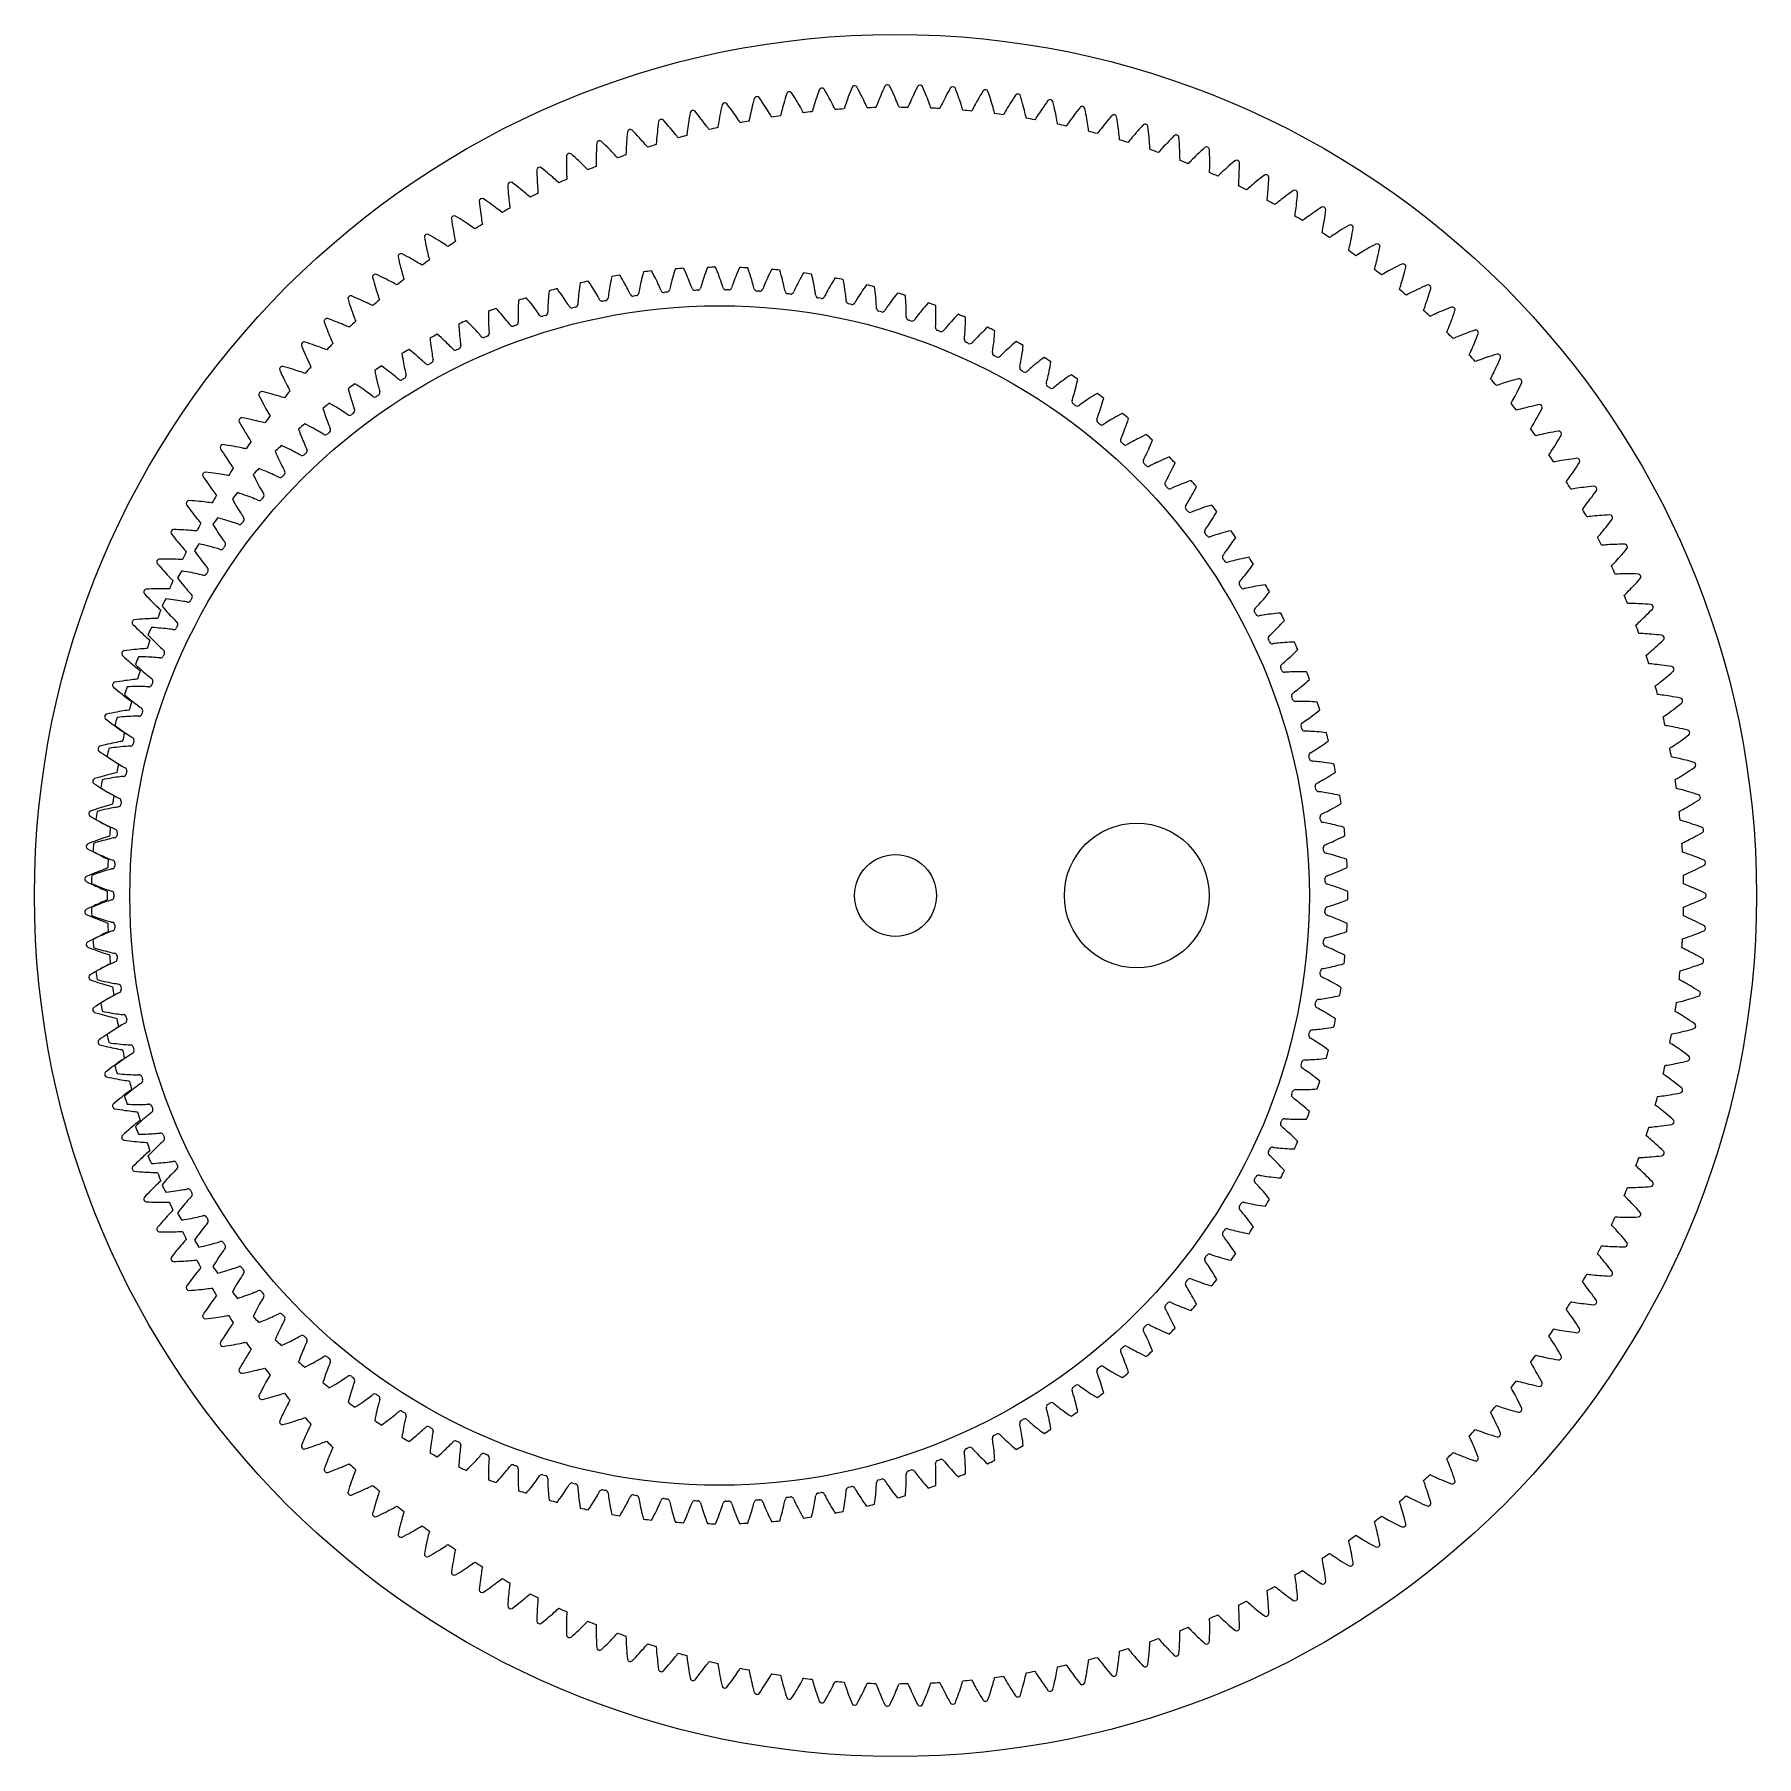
# Model space of a CAD drawing. Header units: millimetres. Extents: x -171 to 171, y -171 to 171.
import ezdxf

# ---------------------------------------------------------------- set-up
doc = ezdxf.new("R2010")
doc.units = ezdxf.units.MM

msp = doc.modelspace()

# ---------------------------------------------------------------- linework, layer by layer
at = {"layer": 'bore'}
msp.add_circle((0, 0), 8.15, dxfattribs=at)
at = {"layer": 'journal'}
msp.add_circle((-35, 0), 117.35, dxfattribs=at)
at = {"layer": 'outer'}
msp.add_circle((0, 0), 171.326572, dxfattribs=at)
at = {"layer": 'output_ring'}
for p, q in [((-0.907638, 160.557667), (-1.140459, 161.048687)), ((-28.233399, 158.058417), (-28.365408, 157.549202)), ((-28.093514, 158.583526), (-28.233399, 158.058417)), ((-26.815702, 158.305105), (-27.124739, 158.752099)), ((-26.519447, 157.87041), (-26.815702, 158.305105)), ((-26.23703, 157.449014), (-26.519447, 157.87041)), ((-22.100648, 158.082684), (-22.234722, 157.614313)), ((-21.957333, 158.5693), (-22.100648, 158.082684)), ((-21.804797, 159.072747), (-21.957333, 158.5693)), ((-21.643746, 159.591756), (-21.804797, 159.072747)), ((-20.378267, 159.261779), (-20.668935, 159.72093)), ((-20.099872, 158.815435), (-20.378267, 159.261779)), ((-19.834764, 158.38294), (-20.099872, 158.815435)), ((-19.58333, 157.965654), (-19.834764, 158.38294)), ((-19.346095, 157.565246), (-19.58333, 157.965654)), ((-15.971874, 157.942956), (-16.104334, 157.521831)), ((-15.829045, 158.385909), (-15.971874, 157.942956)), ((-15.6761, 158.848461), (-15.829045, 158.385909)), ((-15.513183, 159.328869), (-15.6761, 158.848461)), ((-15.340369, 159.825721), (-15.513183, 159.328869)), ((-15.158418, 160.337777), (-15.340369, 159.825721)), ((-13.907351, 159.956787), (-14.179172, 160.42734)), ((-13.647272, 159.499528), (-13.907351, 159.956787)), ((-13.39991, 159.056644), (-13.647272, 159.499528)), ((-13.165593, 158.629511), (-13.39991, 159.056644)), ((-12.94478, 158.219818), (-13.165593, 158.629511)), ((-12.738123, 157.829709), (-12.94478, 158.219818)), ((-12.54658, 157.462028), (-12.738123, 157.829709)), ((-9.845069, 157.653993), (-9.970005, 157.291446)), ((-9.707441, 158.045064), (-9.845069, 157.653993)), ((-9.558023, 158.460476), (-9.707441, 158.045064)), ((-9.397361, 158.897276), (-9.558023, 158.460476)), ((-9.225796, 159.35325), (-9.397361, 158.897276)), ((-9.043544, 159.826661), (-9.225796, 159.35325)), ((-8.850737, 160.316102), (-9.043544, 159.826661)), ((-8.648184, 160.820363), (-8.850737, 160.316102)), ((-7.413584, 160.388986), (-7.666113, 160.870168)), ((-7.17225, 159.921563), (-7.413584, 160.388986)), ((-6.943039, 159.469019), (-7.17225, 159.921563)), ((-6.726224, 159.032741), (-6.943039, 159.469019)), ((-6.522196, 158.614435), (-6.726224, 159.032741)), ((-6.331519, 158.216272), (-6.522196, 158.614435)), ((-6.155033, 157.841131), (-6.331519, 158.216272)), ((-5.994059, 157.493083), (-6.155033, 157.841131)), ((-3.447962, 157.923458), (-3.587488, 157.566272)), ((-3.294599, 158.30863), (-3.447962, 157.923458)), ((-3.128469, 158.717645), (-3.294599, 158.30863)), ((-2.950237, 159.147576), (-3.128469, 158.717645)), ((-2.760335, 159.596222), (-2.950237, 159.147576)), ((-2.559047, 160.061859), (-2.760335, 159.596222)), ((-2.346563, 160.543084), (-2.559047, 160.061859)), ((-2.123741, 161.038722), (-2.346563, 160.543084)), ((-0.685445, 160.080847), (-0.907638, 160.557667)), ((-0.474761, 159.619386), (-0.685445, 160.080847)), ((-0.275805, 159.17468), (-0.474761, 159.619386)), ((-0.088896, 158.74845), (-0.275805, 159.17468)), ((0.085489, 158.342886), (-0.088896, 158.74845)), ((0.246626, 157.960901), (0.085489, 158.342886)), ((0.393363, 157.606616), (0.246626, 157.960901)), ((2.95481, 157.933455), (2.800923, 157.582216)), ((3.123657, 158.312095), (2.95481, 157.933455)), ((3.306225, 158.714042), (3.123657, 158.312095)), ((3.501734, 159.136396), (3.306225, 158.714042)), ((3.709662, 159.576978), (3.501734, 159.136396)), ((3.929655, 160.034075), (3.709662, 159.576978)), ((4.161466, 160.506294), (3.929655, 160.034075)), ((4.404191, 160.992495), (4.161466, 160.506294)), ((5.5998, 160.462551), (5.387069, 160.962604)), ((5.802487, 159.977119), (5.5998, 160.462551)), ((5.994297, 159.507498), (5.802487, 159.977119)), ((6.175068, 159.055095), (5.994297, 159.507498)), ((6.344549, 158.62164), (6.175068, 159.055095)), ((6.502355, 158.209343), (6.344549, 158.62164)), ((6.647881, 157.821141), (6.502355, 158.209343)), ((6.780139, 157.461201), (6.647881, 157.821141)), ((9.352728, 157.683967), (9.184733, 157.339254)), ((9.53678, 158.055454), (9.352728, 157.683967)), ((9.735488, 158.449672), (9.53678, 158.055454)), ((9.947952, 158.863756), (9.735488, 158.449672)), ((10.173564, 159.29555), (9.947952, 158.863756)), ((10.4119, 159.743356), (10.173564, 159.29555)), ((10.662658, 160.205792), (10.4119, 159.743356)), ((10.924887, 160.681758), (10.662658, 160.205792)), ((12.098038, 160.103796), (11.905746, 160.612059)), ((12.280886, 159.610548), (12.098038, 160.103796)), ((12.453506, 159.133541), (12.280886, 159.610548)), ((12.615795, 158.674183), (12.453506, 159.133541)), ((12.767571, 158.234216), (12.615795, 158.674183)), ((12.908539, 157.815862), (12.767571, 158.234216)), ((13.038212, 157.422082), (12.908539, 157.815862)), ((16.148755, 157.924969), (15.934234, 157.539128)), ((16.377825, 158.330103), (16.148755, 157.924969)), ((16.620751, 158.752399), (16.377825, 158.330103)), ((16.877038, 159.190178), (16.620751, 158.752399)), ((17.146331, 159.642073), (16.877038, 159.190178)), ((17.427633, 160.10702), (17.146331, 159.642073)), ((18.576398, 159.481991), (18.404862, 159.997629)), ((18.739107, 158.981739), (18.576398, 159.481991)), ((18.892254, 158.498127), (18.739107, 158.981739)), ((19.035794, 158.03257), (18.892254, 158.498127)), ((19.169616, 157.586814), (19.035794, 158.03257)), ((23.04063, 157.948419), (22.78079, 157.536314)), ((23.314448, 158.375452), (23.04063, 157.948419)), ((23.601832, 158.816062), (23.314448, 158.375452)), ((23.901746, 159.269228), (23.601832, 158.816062)), ((25.024238, 158.598158), (24.873739, 159.120324)), ((25.16654, 158.091722), (25.024238, 158.598158)), ((25.299963, 157.602302), (25.16654, 158.091722)), ((30.018556, 157.729117), (29.713552, 157.300515)), ((30.336588, 158.169756), (30.018556, 157.729117)), ((31.430962, 157.453748), (31.301749, 157.981584)), ((-45.821731, 153.882933), (-46.18271, 154.289137)), ((-41.114517, 154.234141), (-41.190783, 153.752964)), ((-41.031293, 154.734548), (-41.114517, 154.234141)), ((-40.940956, 155.252782), (-41.031293, 154.734548)), ((-40.844056, 155.787495), (-40.940956, 155.252782)), ((-39.547893, 155.613471), (-39.892114, 156.033969)), ((-39.217408, 155.204195), (-39.547893, 155.613471)), ((-38.901792, 154.807055), (-39.217408, 155.204195)), ((-38.601593, 154.423352), (-38.901792, 154.807055)), ((-38.317537, 154.05468), (-38.601593, 154.423352)), ((-35.094451, 154.404845), (-35.16714, 153.996686)), ((-35.014056, 154.838929), (-35.094451, 154.404845)), ((-34.926017, 155.295937), (-35.014056, 154.838929)), ((-34.830314, 155.773627), (-34.926017, 155.295937)), ((-34.726878, 156.270251), (-34.830314, 155.773627)), ((-34.615614, 156.784398), (-34.726878, 156.270251)), ((-34.497125, 157.314744), (-34.615614, 156.784398)), ((-33.209079, 157.088336), (-33.535976, 157.522439)), ((-32.895451, 156.666003), (-33.209079, 157.088336)), ((-32.596189, 156.256399), (-32.895451, 156.666003)), ((-32.311787, 155.860845), (-32.596189, 156.256399)), ((-32.042905, 155.480965), (-32.311787, 155.860845)), ((-31.79045, 155.118806), (-32.042905, 155.480965)), ((-31.555718, 154.777077), (-31.79045, 155.118806)), ((-31.340668, 154.459582), (-31.555718, 154.777077)), ((-31.148551, 154.172216), (-31.340668, 154.459582)), ((-29.105884, 154.292413), (-29.144864, 154.094615)), ((-29.047575, 154.581832), (-29.105884, 154.292413)), ((-28.977479, 154.920321), (-29.047575, 154.581832)), ((-28.897445, 155.295346), (-28.977479, 154.920321)), ((-28.808275, 155.700225), (-28.897445, 155.295346)), ((-28.710355, 156.130694), (-28.808275, 155.700225)), ((-28.603868, 156.583759), (-28.710355, 156.130694)), ((-28.488884, 157.057178), (-28.603868, 156.583759)), ((-28.365408, 157.549202), (-28.488884, 157.057178)), ((-25.968892, 157.04226), (-26.23703, 157.449014)), ((-25.715625, 156.651795), (-25.968892, 157.04226)), ((-25.478055, 156.279703), (-25.715625, 156.651795)), ((-25.257364, 155.928742), (-25.478055, 156.279703)), ((-25.055357, 155.602793), (-25.257364, 155.928742)), ((-24.875044, 155.307877), (-25.055357, 155.602793)), ((-24.722402, 155.055165), (-24.875044, 155.307877)), ((-24.6189, 154.882159), (-24.722402, 155.055165)), ((-22.829184, 155.345195), (-22.876148, 155.149139)), ((-22.759195, 155.632013), (-22.829184, 155.345195)), ((-22.675438, 155.967383), (-22.759195, 155.632013)), ((-22.580272, 156.338857), (-22.675438, 155.967383)), ((-22.474768, 156.739789), (-22.580272, 156.338857)), ((-22.359483, 157.165937), (-22.474768, 156.739789)), ((-22.234722, 157.614313), (-22.359483, 157.165937)), ((-19.123799, 157.183832), (-19.346095, 157.565246)), ((-18.917513, 156.824216), (-19.123799, 157.183832)), ((-18.728881, 156.490348), (-18.917513, 156.824216)), ((-18.560668, 156.188367), (-18.728881, 156.490348)), ((-18.418392, 155.929677), (-18.560668, 156.188367)), ((-18.321986, 155.752619), (-18.418392, 155.929677)), ((-16.514976, 156.142745), (-16.569847, 155.948753)), ((-16.433421, 156.426491), (-16.514976, 156.142745)), ((-16.336142, 156.758191), (-16.433421, 156.426491)), ((-16.226, 157.125504), (-16.336142, 156.758191)), ((-16.104334, 157.521831), (-16.226, 157.125504)), ((-12.371634, 157.12079), (-12.54658, 157.462028)), ((-12.215796, 156.81224), (-12.371634, 157.12079)), ((-12.084121, 156.547997), (-12.215796, 156.81224)), ((-11.99497, 156.367178), (-12.084121, 156.547997)), ((-10.173634, 156.683753), (-10.236321, 156.492144)), ((-10.080647, 156.963961), (-10.173634, 156.683753)), ((-9.970005, 157.291446), (-10.080647, 156.963961)), ((-5.850854, 157.178471), (-5.994059, 157.493083)), ((-5.729996, 156.909109), (-5.850854, 157.178471)), ((-5.648246, 156.724825), (-5.729996, 156.909109)), ((-3.815577, 156.96733), (-3.885977, 156.778419)), ((-3.71131, 157.243539), (-3.815577, 156.96733)), ((-3.587488, 157.566272), (-3.71131, 157.243539)), ((0.523701, 157.286459), (0.393363, 157.606616)), ((0.633544, 157.01242), (0.523701, 157.286459)), ((0.707759, 156.824974), (0.633544, 157.01242)), ((2.54875, 156.99301), (2.470751, 156.807107)), ((2.664124, 157.264766), (2.54875, 156.99301)), ((2.800923, 157.582216), (2.664124, 157.264766)), ((6.897395, 157.136025), (6.780139, 157.461201)), ((6.996042, 156.857759), (6.897395, 157.136025)), ((7.0626, 156.667461), (6.996042, 156.857759)), ((8.908888, 156.760751), (8.82342, 156.578162)), ((9.035181, 157.027609), (8.908888, 156.760751)), ((9.184733, 157.339254), (9.035181, 157.027609)), ((13.155776, 157.057078), (13.038212, 157.422082)), ((13.259757, 156.727417), (13.155776, 157.057078)), ((13.347047, 156.445382), (13.259757, 156.727417)), ((13.405838, 156.252543), (13.347047, 156.445382)), ((15.25439, 156.270934), (15.161592, 156.091959)), ((15.391393, 156.532455), (15.25439, 156.270934)), ((15.553452, 156.837783), (15.391393, 156.532455)), ((15.735278, 157.175405), (15.553452, 156.837783)), ((15.934234, 157.539128), (15.735278, 157.175405)), ((19.293514, 157.163091), (19.169616, 157.586814)), ((19.407122, 156.764379), (19.293514, 157.163091)), ((19.509797, 156.39491), (19.407122, 156.764379)), ((19.600334, 156.061306), (19.509797, 156.39491)), ((19.676122, 155.775966), (19.600334, 156.061306)), ((19.727049, 155.580902), (19.676122, 155.775966)), ((21.574828, 155.524365), (21.474854, 155.349297)), ((21.722318, 155.780118), (21.574828, 155.524365)), ((21.896617, 156.078628), (21.722318, 155.780118)), ((22.091976, 156.408605), (21.896617, 156.078628)), ((22.305508, 156.763966), (22.091976, 156.408605)), ((22.535489, 157.140796), (22.305508, 156.763966)), ((22.78079, 157.536314), (22.535489, 157.140796)), ((25.424517, 157.13131), (25.299963, 157.602302)), ((25.540165, 156.680497), (25.424517, 157.13131)), ((25.646789, 156.252101), (25.540165, 156.680497)), ((25.744147, 155.849113), (25.646789, 156.252101)), ((25.831764, 155.475786), (25.744147, 155.849113)), ((25.908707, 155.138787), (25.831764, 155.475786)), ((25.972869, 154.85061), (25.908707, 155.138787)), ((26.01585, 154.653642), (25.972869, 154.85061)), ((27.85982, 154.522269), (27.752833, 154.351397)), ((28.017552, 154.771836), (27.85982, 154.522269)), ((28.203805, 155.063037), (28.017552, 154.771836)), ((28.412377, 155.384825), (28.203805, 155.063037)), ((28.640135, 155.731241), (28.412377, 155.384825)), ((28.885198, 156.098442), (28.640135, 155.731241)), ((29.146326, 156.483694), (28.885198, 156.098442)), ((29.422653, 156.88493), (29.146326, 156.483694)), ((29.713552, 157.300515), (29.422653, 156.88493)), ((31.552624, 156.941961), (31.430962, 157.453748)), ((31.666103, 156.447536), (31.552624, 156.941961)), ((31.771468, 155.971884), (31.666103, 156.447536)), ((31.868751, 155.516754), (31.771468, 155.971884)), ((31.957927, 155.084389), (31.868751, 155.516754)), ((32.038873, 154.677786), (31.957927, 155.084389)), ((32.111289, 154.301216), (32.038873, 154.677786)), ((32.174512, 153.961375), (32.111289, 154.301216)), ((34.927706, 154.44265), (34.686096, 154.105749)), ((35.187448, 154.799618), (34.927706, 154.44265)), ((35.463974, 155.173971), (35.187448, 154.799618)), ((35.756335, 155.563679), (35.463974, 155.173971)), ((36.063837, 155.967134), (35.756335, 155.563679)), ((36.38596, 156.383023), (36.063837, 155.967134)), ((36.721588, 156.810412), (36.38596, 156.383023)), ((37.786046, 156.050642), (37.678329, 156.583281)), ((37.886867, 155.534346), (37.786046, 156.050642)), ((37.980217, 155.035728), (37.886867, 155.534346)), ((38.066219, 154.556196), (37.980217, 155.035728)), ((38.144978, 154.097498), (38.066219, 154.556196)), ((42.354869, 154.3775), (42.031269, 153.986837)), ((42.693581, 154.779993), (42.354869, 154.3775)), ((43.046254, 155.193429), (42.693581, 154.779993)), ((44.079047, 154.391145), (43.993005, 154.927712)), ((44.158863, 153.871187), (44.079047, 154.391145)), ((-53.427631, 150.903398), (-53.470057, 150.397895)), ((-53.37956, 151.427246), (-53.427631, 150.903398)), ((-53.326282, 151.968049), (-53.37956, 151.427246)), ((-52.020283, 151.899566), (-52.397428, 152.290807)), ((-51.657738, 151.5184), (-52.020283, 151.899566)), ((-51.310997, 151.148124), (-51.657738, 151.5184)), ((-50.98071, 150.789993), (-51.310997, 151.148124)), ((-50.667731, 150.445536), (-50.98071, 150.789993)), ((-47.483589, 151.055571), (-47.522984, 150.642866)), ((-47.438612, 151.49474), (-47.483589, 151.055571)), ((-47.387873, 151.957376), (-47.438612, 151.49474)), ((-47.331169, 152.441248), (-47.387873, 151.957376)), ((-47.268293, 152.944617), (-47.331169, 152.441248)), ((-47.199032, 153.466086), (-47.268293, 152.944617)), ((-47.123881, 154.004286), (-47.199032, 153.466086)), ((-45.474931, 153.487387), (-45.821731, 153.882933)), ((-45.14348, 153.103363), (-45.474931, 153.487387)), ((-44.827978, 152.732142), (-45.14348, 153.103363)), ((-44.529215, 152.375284), (-44.827978, 152.732142)), ((-44.24826, 152.03476), (-44.529215, 152.375284)), ((-43.986624, 151.713163), (-44.24826, 152.03476)), ((-43.746568, 151.414127), (-43.986624, 151.713163)), ((-43.53181, 151.143263), (-43.746568, 151.414127)), ((-43.349638, 150.910934), (-43.53181, 151.143263)), ((-43.225914, 150.751763), (-43.349638, 150.910934)), ((-41.505587, 151.42849), (-41.52842, 151.228185)), ((-41.470908, 151.72168), (-41.505587, 151.42849)), ((-41.428454, 152.064734), (-41.470908, 151.72168)), ((-41.379055, 152.445009), (-41.428454, 152.064734)), ((-41.322967, 152.855779), (-41.379055, 152.445009)), ((-41.260229, 153.292764), (-41.322967, 152.855779)), ((-41.190783, 153.752964), (-41.260229, 153.292764)), ((-38.050613, 153.70305), (-38.317537, 154.05468)), ((-37.802225, 153.371114), (-38.050613, 153.70305)), ((-37.574485, 153.062595), (-37.802225, 153.371114)), ((-37.370881, 152.78325), (-37.574485, 153.062595)), ((-37.198274, 152.543731), (-37.370881, 152.78325)), ((-37.081101, 152.379675), (-37.198274, 152.543731)), ((-35.334763, 152.98613), (-35.365695, 152.786914)), ((-35.288231, 153.277673), (-35.334763, 152.98613)), ((-35.231909, 153.618725), (-35.288231, 153.277673)), ((-35.16714, 153.996686), (-35.231909, 153.618725)), ((-30.985793, 153.925898), (-31.148551, 154.172216)), ((-30.875365, 153.757229), (-30.985793, 153.925898)), ((32.226943, 153.670835), (32.174512, 153.961375)), ((32.261906, 153.472287), (32.226943, 153.670835)), ((34.099037, 153.266294), (33.985213, 153.099898)), ((34.266754, 153.509263), (34.099037, 153.266294)), ((34.464655, 153.792677), (34.266754, 153.509263)), ((34.686096, 154.105749), (34.464655, 153.792677)), ((38.216558, 153.661874), (38.144978, 154.097498)), ((38.28096, 153.252325), (38.216558, 153.661874)), ((38.338056, 152.873129), (38.28096, 153.252325)), ((38.387454, 152.531006), (38.338056, 152.873129)), ((38.428068, 152.238579), (38.387454, 152.531006)), ((38.454956, 152.038778), (38.428068, 152.238579)), ((40.28223, 151.758503), (40.161756, 151.596856)), ((40.459656, 151.994476), (40.28223, 151.758503)), ((40.66888, 152.269637), (40.459656, 151.994476)), ((40.902826, 152.573477), (40.66888, 152.269637)), ((41.15789, 152.90031), (40.902826, 152.573477)), ((41.431886, 153.246458), (41.15789, 152.90031)), ((41.723356, 153.609298), (41.431886, 153.246458)), ((42.031269, 153.986837), (41.723356, 153.609298)), ((44.231928, 153.369196), (44.158863, 153.871187)), ((44.298427, 152.886573), (44.231928, 153.369196)), ((44.358532, 152.42506), (44.298427, 152.886573)), ((44.4124, 151.986893), (44.358532, 152.42506)), ((44.460152, 151.57507), (44.4124, 151.986893)), ((44.501833, 151.193872), (44.460152, 151.57507)), ((44.537326, 150.850028), (44.501833, 151.193872)), ((44.566056, 150.556195), (44.537326, 150.850028)), ((47.052353, 150.790527), (46.806286, 150.496418)), ((47.320453, 151.106755), (47.052353, 150.790527)), ((47.608251, 151.441515), (47.320453, 151.106755)), ((47.914186, 151.792245), (47.608251, 151.441515)), ((48.237146, 152.156996), (47.914186, 151.792245)), ((48.576312, 152.534223), (48.237146, 152.156996)), ((48.931057, 152.922659), (48.576312, 152.534223)), ((49.300195, 153.321464), (48.931057, 152.922659)), ((50.299627, 152.477984), (50.2354, 153.017597)), ((50.358305, 151.955219), (50.299627, 152.477984)), ((50.410967, 151.450679), (50.358305, 151.955219)), ((50.457852, 150.965757), (50.410967, 151.450679)), ((50.499205, 150.502187), (50.457852, 150.965757)), ((55.08814, 150.814074), (54.717944, 150.440333)), ((55.473136, 151.197591), (55.08814, 150.814074)), ((56.437564, 150.314302), (56.395258, 150.856075)), ((-64.150937, 147.18779), (-64.558527, 147.547203)), ((-59.538424, 147.620564), (-59.55153, 147.155338)), ((-59.521093, 148.107438), (-59.538424, 147.620564)), ((-59.499188, 148.614246), (-59.521093, 148.107438)), ((-59.472385, 149.139611), (-59.499188, 148.614246)), ((-59.441067, 149.682129), (-59.472385, 149.139611)), ((-58.133366, 149.666629), (-58.526056, 150.042264)), ((-57.755672, 149.300468), (-58.133366, 149.666629)), ((-57.39421, 148.944548), (-57.755672, 149.300468)), ((-57.049681, 148.600096), (-57.39421, 148.944548)), ((-56.722999, 148.268606), (-57.049681, 148.600096)), ((-56.41539, 147.951953), (-56.722999, 148.268606)), ((-56.128569, 147.652601), (-56.41539, 147.951953)), ((-55.865085, 147.373988), (-56.128569, 147.652601)), ((-55.629096, 147.121406), (-55.865085, 147.373988)), ((-53.632627, 147.569789), (-53.639164, 147.368292)), ((-53.621807, 147.864824), (-53.632627, 147.569789)), ((-53.607274, 148.210189), (-53.621807, 147.864824)), ((-53.588834, 148.593216), (-53.607274, 148.210189)), ((-53.566196, 149.007179), (-53.588834, 148.593216)), ((-53.539053, 149.44781), (-53.566196, 149.007179)), ((-53.507104, 149.912123), (-53.539053, 149.44781)), ((-53.470057, 150.397895), (-53.507104, 149.912123)), ((-50.373207, 150.116677), (-50.667731, 150.445536)), ((-50.098753, 149.805948), (-50.373207, 150.116677)), ((-49.846775, 149.516885), (-50.098753, 149.805948)), ((-49.621217, 149.254947), (-49.846775, 149.516885)), ((-49.42978, 149.030192), (-49.621217, 149.254947)), ((-49.299706, 148.876165), (-49.42978, 149.030192)), ((-47.608217, 149.622054), (-47.622914, 149.420988)), ((-47.585449, 149.916408), (-47.608217, 149.622054)), ((-47.556932, 150.260901), (-47.585449, 149.916408)), ((-47.522984, 150.642866), (-47.556932, 150.260901)), ((44.584825, 150.355469), (44.566056, 150.556195)), ((46.399239, 150.001373), (46.272314, 149.844741)), ((46.586082, 150.229961), (46.399239, 150.001373)), ((46.806286, 150.496418), (46.586082, 150.229961)), ((50.535272, 150.062197), (50.499205, 150.502187)), ((50.566295, 149.648778), (50.535272, 150.062197)), ((50.592494, 149.266204), (50.566295, 149.648778)), ((50.614024, 148.921204), (50.592494, 149.266204)), ((50.630822, 148.626448), (50.614024, 148.921204)), ((50.641441, 148.425126), (50.630822, 148.626448)), ((52.440015, 147.997791), (52.306846, 147.846432)), ((52.635968, 148.21862), (52.440015, 147.997791)), ((52.866789, 148.475933), (52.635968, 148.21862)), ((53.124573, 148.759829), (52.866789, 148.475933)), ((53.405268, 149.064933), (53.124573, 148.759829)), ((53.706396, 149.387754), (53.405268, 149.064933)), ((54.026293, 149.725797), (53.706396, 149.387754)), ((54.36377, 150.077161), (54.026293, 149.725797)), ((54.717944, 150.440333), (54.36377, 150.077161)), ((56.475009, 149.789588), (56.437564, 150.314302)), ((56.507181, 149.283328), (56.475009, 149.789588)), ((56.534376, 148.796905), (56.507181, 149.283328)), ((56.556908, 148.332041), (56.534376, 148.796905)), ((56.575115, 147.89095), (56.556908, 148.332041)), ((56.589358, 147.476613), (56.575115, 147.89095)), ((56.600032, 147.093292), (56.589358, 147.476613)), ((60.049635, 147.413351), (59.716301, 147.08855)), ((60.401074, 147.750749), (60.049635, 147.413351)), ((60.769675, 148.099271), (60.401074, 147.750749)), ((61.154712, 148.457702), (60.769675, 148.099271)), ((61.554935, 148.825302), (61.154712, 148.457702)), ((62.482775, 147.903654), (62.462459, 148.446696)), ((62.498925, 147.377854), (62.482775, 147.903654)), ((62.510554, 146.870706), (62.498925, 147.377854)), ((-71.367768, 144.376667), (-71.355047, 143.833394)), ((-70.063107, 144.467121), (-70.484928, 144.809721)), ((-69.657, 144.13275), (-70.063107, 144.467121)), ((-69.267901, 143.807272), (-69.657, 144.13275)), ((-65.472987, 146.08092), (-65.474336, 145.573641)), ((-65.474336, 145.573641), (-65.471922, 145.086464)), ((-65.467498, 146.60694), (-65.472987, 146.08092)), ((-65.471922, 145.086464), (-65.466164, 144.62109)), ((-65.458192, 147.150282), (-65.467498, 146.60694)), ((-65.466164, 144.62109), (-65.457533, 144.179708)), ((-65.457533, 144.179708), (-65.446572, 143.765271)), ((-63.758714, 146.837236), (-64.150937, 147.18779)), ((-63.383125, 146.496256), (-63.758714, 146.837236)), ((-63.02492, 146.16605), (-63.383125, 146.496256)), ((-62.685073, 145.848071), (-63.02492, 146.16605)), ((-62.364884, 145.544145), (-62.685073, 145.848071)), ((-62.066167, 145.256662), (-62.364884, 145.544145)), ((-61.791608, 144.988956), (-62.066167, 145.256662)), ((-61.545577, 144.746144), (-61.791608, 144.988956)), ((-61.336567, 144.537631), (-61.545577, 144.746144)), ((-61.194447, 144.394644), (-61.336567, 144.537631)), ((-59.569539, 145.915969), (-59.570064, 145.570299)), ((-59.570064, 145.570299), (-59.568919, 145.275067)), ((-59.566636, 146.299429), (-59.569539, 145.915969)), ((-59.568919, 145.275067), (-59.567285, 145.073471)), ((-59.560793, 146.713969), (-59.566636, 146.299429)), ((-59.55153, 147.155338), (-59.560793, 146.713969)), ((-55.428708, 146.904594), (-55.629096, 147.121406)), ((-55.292499, 146.755964), (-55.428708, 146.904594)), ((56.607562, 146.747703), (56.600032, 147.093292)), ((56.612401, 146.452509), (56.607562, 146.747703)), ((56.614853, 146.250921), (56.612401, 146.452509)), ((58.394632, 145.751049), (58.255438, 145.605211)), ((58.599373, 145.963755), (58.394632, 145.751049)), ((58.840432, 146.211503), (58.599373, 145.963755)), ((59.109509, 146.484719), (58.840432, 146.211503)), ((59.402338, 146.778197), (59.109509, 146.484719)), ((59.716301, 147.08855), (59.402338, 146.778197)), ((62.495247, 143.836427), (62.500967, 144.037948)), ((62.500967, 144.037948), (62.508095, 144.333095)), ((62.508095, 144.333095), (62.514576, 144.678706)), ((62.518014, 146.383581), (62.510554, 146.870706)), ((62.514576, 144.678706), (62.519445, 145.062145)), ((62.521689, 145.918185), (62.518014, 146.383581)), ((62.519445, 145.062145), (62.522005, 145.476719)), ((62.522005, 145.476719), (62.521689, 145.918185)), ((64.997329, 143.968935), (64.7174, 143.706848)), ((65.30181, 144.250304), (64.997329, 143.968935)), ((65.628093, 144.547679), (65.30181, 144.250304)), ((65.974315, 144.858705), (65.628093, 144.547679)), ((66.339139, 145.181584), (65.974315, 144.858705)), ((66.721561, 145.514881), (66.339139, 145.181584)), ((67.120808, 145.857414), (66.721561, 145.514881)), ((67.535599, 146.208493), (67.120808, 145.857414)), ((68.398935, 143.729748), (68.411222, 144.216776)), ((68.411222, 144.216776), (68.420155, 144.723978)), ((68.420155, 144.723978), (68.425327, 145.250001)), ((68.425327, 145.250001), (68.427034, 145.79342)), ((-77.160088, 141.365842), (-77.125361, 140.823531)), ((-77.125361, 140.823531), (-77.088233, 140.298794)), ((-75.860164, 141.509094), (-76.295522, 141.834318)), ((-75.44084, 141.191455), (-75.860164, 141.509094)), ((-75.038871, 140.882013), (-75.44084, 141.191455)), ((-74.655101, 140.5819), (-75.038871, 140.882013)), ((-74.290618, 140.292488), (-74.655101, 140.5819)), ((-71.355047, 143.833394), (-71.339215, 143.307584)), ((-71.339215, 143.307584), (-71.320005, 142.800667)), ((-71.320005, 142.800667), (-71.29785, 142.313989)), ((-71.29785, 142.313989), (-71.273237, 141.849229)), ((-71.273237, 141.849229), (-71.246725, 141.40856)), ((-71.246725, 141.40856), (-71.218978, 140.994908)), ((-71.218978, 140.994908), (-71.190817, 140.612473)), ((-71.190817, 140.612473), (-71.163346, 140.267896)), ((-68.896609, 143.491853), (-69.267901, 143.807272)), ((-68.544154, 143.187908), (-68.896609, 143.491853)), ((-68.211912, 142.897207), (-68.544154, 143.187908)), ((-67.90179, 142.622067), (-68.211912, 142.897207)), ((-67.616607, 142.365707), (-67.90179, 142.622067)), ((-67.360939, 142.133065), (-67.616607, 142.365707)), ((-67.14365, 141.933194), (-67.360939, 142.133065)), ((-66.995852, 141.796084), (-67.14365, 141.933194)), ((-65.446572, 143.765271), (-65.433932, 143.382009)), ((-65.433932, 143.382009), (-65.420448, 143.036601)), ((-65.420448, 143.036601), (-65.40734, 142.741659)), ((-65.40734, 142.741659), (-65.397537, 142.540295)), ((64.253306, 143.264839), (64.108317, 143.124761)), ((64.466499, 143.469073), (64.253306, 143.264839)), ((64.7174, 143.706848), (64.466499, 143.469073)), ((68.272962, 141.185609), (68.286844, 141.386733)), ((68.286844, 141.386733), (68.305927, 141.681349)), ((68.305927, 141.681349), (68.326408, 142.026413)), ((68.326408, 142.026413), (68.346813, 142.40934)), ((68.346813, 142.40934), (68.366171, 142.823469)), ((68.366171, 142.823469), (68.383746, 143.264585)), ((68.383746, 143.264585), (68.398935, 143.729748)), ((70.006412, 140.543244), (69.855866, 140.409158)), ((70.227707, 140.738671), (70.006412, 140.543244)), ((70.488038, 140.966083), (70.227707, 140.738671)), ((70.778358, 141.21661), (70.488038, 140.966083)), ((71.093992, 141.485409), (70.778358, 141.21661)), ((71.432058, 141.769317), (71.093992, 141.485409)), ((71.7906, 142.066056), (71.432058, 141.769317)), ((72.168209, 142.373886), (71.7906, 142.066056)), ((72.563824, 142.691411), (72.168209, 142.373886)), ((72.976625, 143.017483), (72.563824, 142.691411)), ((73.405302, 143.351463), (72.976625, 143.017483)), ((74.133449, 140.375603), (74.167476, 140.839768)), ((74.167476, 140.839768), (74.19949, 141.325897)), ((74.19949, 141.325897), (74.22897, 141.832321)), ((74.22897, 141.832321), (74.255456, 142.357702)), ((74.255456, 142.357702), (74.279184, 142.900606)), ((-82.825633, 138.122753), (-82.768957, 137.582295)), ((-82.768957, 137.582295), (-82.710595, 137.059494)), ((-81.532583, 138.318567), (-81.980763, 138.625881)), ((-81.100731, 138.018183), (-81.532583, 138.318567)), ((-80.686551, 137.725285), (-81.100731, 138.018183)), ((-80.290934, 137.440971), (-80.686551, 137.725285)), ((-79.915023, 137.166568), (-80.290934, 137.440971)), ((-79.560329, 136.903728), (-79.915023, 137.166568)), ((-77.088233, 140.298794), (-77.048495, 139.793072)), ((-77.048495, 139.793072), (-77.006635, 139.307691)), ((-77.006635, 139.307691), (-76.963208, 138.844311)), ((-76.963208, 138.844311), (-76.91886, 138.405079)), ((-76.91886, 138.405079), (-76.874372, 137.992891)), ((-76.874372, 137.992891), (-76.830736, 137.611911)), ((-76.830736, 137.611911), (-76.789323, 137.26873)), ((-76.789323, 137.26873), (-76.752372, 136.975818)), ((-73.946868, 140.01549), (-74.290618, 140.292488)), ((-73.62585, 139.753144), (-73.946868, 140.01549)), ((-73.330513, 139.508552), (-73.62585, 139.753144)), ((-73.065627, 139.286462), (-73.330513, 139.508552)), ((-72.840417, 139.095561), (-73.065627, 139.286462)), ((-72.687183, 138.964553), (-72.840417, 139.095561)), ((-71.163346, 140.267896), (-71.138296, 139.973727)), ((-71.138296, 139.973727), (-71.120341, 139.772925)), ((73.938504, 138.302824), (73.960525, 138.50322)), ((73.960525, 138.50322), (73.991532, 138.796821)), ((73.991532, 138.796821), (74.025981, 139.140771)), ((74.025981, 139.140771), (74.061887, 139.522557)), ((74.061887, 139.522557), (74.098012, 139.935562)), ((74.098012, 139.935562), (74.133449, 140.375603)), ((75.644499, 137.590738), (75.488642, 137.462862)), ((75.873531, 137.777036), (75.644499, 137.590738)), ((76.142864, 137.993711), (75.873531, 137.777036)), ((76.443098, 138.232267), (76.142864, 137.993711)), ((76.769366, 138.488054), (76.443098, 138.232267)), ((77.11866, 138.758028), (76.769366, 138.488054)), ((77.488934, 139.039994), (77.11866, 138.758028)), ((77.878707, 139.332267), (77.488934, 139.039994)), ((78.286865, 139.633499), (77.878707, 139.332267)), ((78.712541, 139.942574), (78.286865, 139.633499)), ((79.154401, 140.258908), (78.712541, 139.942574)), ((79.70811, 136.81774), (79.761351, 137.255984)), ((79.761351, 137.255984), (79.814161, 137.718388)), ((79.814161, 137.718388), (79.865849, 138.202821)), ((79.865849, 138.202821), (79.915828, 138.707634)), ((79.915828, 138.707634), (79.963583, 139.23151)), ((79.963583, 139.23151), (80.009294, 139.773006)), ((-88.355096, 134.652729), (-88.276565, 134.115011)), ((-88.276565, 134.115011), (-88.197063, 133.595005)), ((-87.071044, 134.900784), (-87.53131, 135.189682)), ((-86.627374, 134.618147), (-87.071044, 134.900784)), ((-86.201664, 134.342275), (-86.627374, 134.618147)), ((-85.79485, 134.074227), (-86.201664, 134.342275)), ((-85.408127, 133.815283), (-85.79485, 134.074227)), ((-85.043073, 133.567034), (-85.408127, 133.815283)), ((-82.710595, 137.059494), (-82.650395, 136.555798)), ((-82.650395, 136.555798), (-82.588899, 136.072512)), ((-82.588899, 136.072512), (-82.526729, 135.611272)), ((-82.526729, 135.611272), (-82.464617, 135.174198)), ((-82.464617, 135.174198), (-82.403461, 134.764151)), ((-82.403461, 134.764151), (-82.344422, 134.385253)), ((-82.344422, 134.385253), (-82.289135, 134.044032)), ((-82.289135, 134.044032), (-82.240345, 133.752858)), ((-82.240345, 133.752858), (-82.206186, 133.55417)), ((-79.228944, 136.654606), (-79.560329, 136.903728)), ((-78.923937, 136.422184), (-79.228944, 136.654606)), ((-78.650268, 136.211012), (-78.923937, 136.422184)), ((-78.417506, 136.029394), (-78.650268, 136.211012)), ((-78.25909, 135.904703), (-78.417506, 136.029394)), ((-76.752372, 136.975818), (-76.726294, 136.775909)), ((79.482566, 135.192808), (79.51269, 135.392147)), ((79.51269, 135.392147), (79.555569, 135.68425)), ((79.555569, 135.68425), (79.603929, 136.026522)), ((79.603929, 136.026522), (79.655278, 136.406538)), ((79.655278, 136.406538), (79.70811, 136.81774)), ((81.158301, 134.41217), (80.99739, 134.290716)), ((81.394695, 134.589033), (81.158301, 134.41217)), ((81.672588, 134.794616), (81.394695, 134.589033)), ((81.982243, 135.020809), (81.672588, 134.794616)), ((82.318609, 135.263163), (81.982243, 135.020809)), ((82.678557, 135.51876), (82.318609, 135.263163)), ((83.059953, 135.785489), (82.678557, 135.51876)), ((83.46125, 136.061726), (83.059953, 135.785489)), ((83.881281, 136.34617), (83.46125, 136.061726)), ((84.319132, 136.63774), (83.881281, 136.34617)), ((84.773449, 136.935908), (84.319132, 136.63774)), ((85.187248, 133.475127), (85.258205, 133.910853)), ((85.258205, 133.910853), (85.329711, 134.370738)), ((85.329711, 134.370738), (85.400989, 134.852678)), ((85.400989, 134.852678), (85.471385, 135.355051)), ((85.471385, 135.355051), (85.540331, 135.876561)), ((85.540331, 135.876561), (85.607948, 136.41576)), ((-93.739393, 130.96147), (-93.639134, 130.427377)), ((-93.639134, 130.427377), (-93.538625, 129.91102)), ((-92.466447, 131.261358), (-92.938043, 131.531367)), ((-92.011688, 130.996934), (-92.466447, 131.261358)), ((-91.575148, 130.73854), (-92.011688, 130.996934)), ((-91.157806, 130.487199), (-91.575148, 130.73854)), ((-90.760906, 130.24414), (-91.157806, 130.487199)), ((-90.386092, 130.010889), (-90.760906, 130.24414)), ((-88.197063, 133.595005), (-88.116501, 133.094162)), ((-88.116501, 133.094162), (-88.03547, 132.613765)), ((-88.03547, 132.613765), (-87.954658, 132.155424)), ((-87.954658, 132.155424), (-87.874885, 131.721226)), ((-87.874885, 131.721226), (-87.797162, 131.313995)), ((-87.797162, 131.313995), (-87.722816, 130.937801)), ((-87.722816, 130.937801), (-87.653747, 130.5991)), ((-87.653747, 130.5991), (-87.593196, 130.310143)), ((-87.593196, 130.310143), (-87.551014, 130.113003)), ((-84.701864, 133.331546), (-85.043073, 133.567034)), ((-84.387689, 133.111675), (-84.701864, 133.331546)), ((-84.105687, 132.911767), (-84.387689, 133.111675)), ((-83.865756, 132.739731), (-84.105687, 132.911767)), ((-83.702417, 132.621563), (-83.865756, 132.739731)), ((84.896038, 131.86067), (84.934215, 132.058625)), ((84.934215, 132.058625), (84.988897, 132.34875)), ((84.988897, 132.34875), (85.051088, 132.688781)), ((85.051088, 132.688781), (85.117795, 133.066404)), ((85.117795, 133.066404), (85.187248, 133.475127)), ((86.53876, 131.012764), (86.373059, 130.89793)), ((86.782128, 131.179902), (86.53876, 131.012764)), ((87.068124, 131.374053), (86.782128, 131.179902)), ((87.386691, 131.587512), (87.068124, 131.374053)), ((87.732602, 131.816036), (87.386691, 131.587512)), ((88.102613, 132.056835), (87.732602, 131.816036)), ((88.494504, 132.307889), (88.102613, 132.056835)), ((88.906667, 132.567636), (88.494504, 132.307889)), ((89.33788, 132.834824), (88.906667, 132.567636)), ((89.787188, 133.108411), (89.33788, 132.834824)), ((90.253214, 133.387922), (89.787188, 133.108411)), ((90.526424, 129.913215), (90.614981, 130.345707)), ((90.614981, 130.345707), (90.705064, 130.802316)), ((90.705064, 130.802316), (90.795815, 131.280972)), ((90.795815, 131.280972), (90.886512, 131.780079)), ((90.886512, 131.780079), (90.976536, 132.298367)), ((90.976536, 132.298367), (91.065949, 132.834383)), ((-98.969675, 127.055042), (-98.847855, 126.525451)), ((-97.709929, 127.406271), (-98.19208, 127.656946)), ((-97.244827, 127.160493), (-97.709929, 127.406271)), ((-96.798174, 126.920003), (-97.244827, 127.160493)), ((-96.370989, 126.685781), (-96.798174, 126.920003)), ((-93.538625, 129.91102), (-93.437831, 129.413853)), ((-93.437831, 129.413853), (-93.337398, 128.937135)), ((-93.337398, 128.937135), (-93.238079, 128.482445)), ((-93.238079, 128.482445), (-93.140775, 128.051837)), ((-93.140775, 128.051837), (-93.046613, 127.64809)), ((-93.046613, 127.64809), (-92.957082, 127.275218)), ((-92.957082, 127.275218), (-92.874343, 126.939595)), ((-92.874343, 126.939595), (-92.802132, 126.653328)), ((-90.03562, 129.789422), (-90.386092, 130.010889)), ((-89.712792, 129.582464), (-90.03562, 129.789422)), ((-89.42292, 129.394149), (-89.712792, 129.582464)), ((-89.176215, 129.231977), (-89.42292, 129.394149)), ((-89.008221, 129.120526), (-89.176215, 129.231977)), ((90.170026, 128.311886), (90.216194, 128.50813)), ((90.216194, 128.50813), (90.282589, 128.795802)), ((90.282589, 128.795802), (90.358508, 129.133032)), ((90.358508, 129.133032), (90.440464, 129.507643)), ((90.440464, 129.507643), (90.526424, 129.913215)), ((91.777037, 127.398103), (91.606818, 127.29008)), ((92.026978, 127.555242), (91.777037, 127.398103)), ((92.320607, 127.737644), (92.026978, 127.555242)), ((92.647563, 127.938016), (92.320607, 127.737644)), ((93.002451, 128.152335), (92.647563, 127.938016)), ((93.381916, 128.377942), (93.002451, 128.152335)), ((93.78366, 128.612907), (93.381916, 128.377942)), ((94.206011, 128.855738), (93.78366, 128.612907)), ((94.647697, 129.105231), (94.206011, 128.855738)), ((95.107723, 129.360385), (94.647697, 129.105231)), ((95.584694, 129.62078), (95.107723, 129.360385)), ((95.822876, 126.566404), (95.93139, 127.018987)), ((95.93139, 127.018987), (96.041464, 127.493572)), ((96.041464, 127.493572), (96.152313, 127.988594)), ((96.152313, 127.988594), (96.263267, 128.502808)), ((96.263267, 128.502808), (96.374329, 129.034759)), ((-102.792873, 123.341856), (-103.284787, 123.572785)), ((-98.847855, 126.525451), (-98.726502, 126.013591)), ((-98.726502, 126.013591), (-98.605643, 125.520918)), ((-98.605643, 125.520918), (-98.485974, 125.048661)), ((-98.485974, 125.048661), (-98.368309, 124.59837)), ((-98.368309, 124.59837), (-98.253635, 124.172058)), ((-98.253635, 124.172058), (-98.143188, 123.772459)), ((-98.143188, 123.772459), (-98.03862, 123.403522)), ((-98.03862, 123.403522), (-97.942348, 123.071527)), ((-95.964565, 126.459006), (-96.370989, 126.685781)), ((-95.580606, 126.241136), (-95.964565, 126.459006)), ((-95.221447, 126.034055), (-95.580606, 126.241136)), ((-94.890497, 125.84035), (-95.221447, 126.034055)), ((-94.593232, 125.663936), (-94.890497, 125.84035)), ((-94.340158, 125.511896), (-94.593232, 125.663936)), ((-94.167785, 125.407344), (-94.340158, 125.511896)), ((-92.802132, 126.653328), (-92.751996, 126.458059)), ((95.295864, 124.552285), (95.349948, 124.746498)), ((95.349948, 124.746498), (95.427946, 125.031242)), ((95.427946, 125.031242), (95.51747, 125.365119)), ((95.51747, 125.365119), (95.614539, 125.7361)), ((95.614539, 125.7361), (95.716865, 126.137856)), ((95.716865, 126.137856), (95.822876, 126.566404)), ((96.864524, 123.574129), (96.690068, 123.473092)), ((97.120628, 123.721009), (96.864524, 123.574129)), ((97.421408, 123.891361), (97.120628, 123.721009)), ((97.756215, 124.078319), (97.421408, 123.891361)), ((98.119497, 124.278079), (97.756215, 124.078319)), ((98.507793, 124.488123), (98.119497, 124.278079)), ((98.918729, 124.706614), (98.507793, 124.488123)), ((99.350574, 124.93213), (98.918729, 124.706614)), ((99.802009, 125.163519), (99.350574, 124.93213)), ((100.271996, 125.39982), (99.802009, 125.163519)), ((100.759129, 125.640672), (100.271996, 125.39982)), ((101.0001, 123.026966), (101.129316, 123.4967)), ((101.129316, 123.4967), (101.260135, 123.986823)), ((101.260135, 123.986823), (101.391837, 124.496118)), ((101.391837, 124.496118), (101.524366, 125.023132)), ((-104.037351, 122.939863), (-103.894168, 122.415644)), ((-103.894168, 122.415644), (-103.752172, 121.909123)), ((-103.752172, 121.909123), (-103.611447, 121.421752)), ((-103.611447, 121.421752), (-103.472737, 120.954733)), ((-103.472737, 120.954733), (-103.336921, 120.50958)), ((-103.336921, 120.50958), (-103.205064, 120.088266)), ((-103.205064, 120.088266), (-103.078514, 119.693471)), ((-102.318193, 123.115128), (-102.792873, 123.341856)), ((-101.862161, 122.892936), (-102.318193, 123.115128)), ((-101.425835, 122.676219), (-101.862161, 122.892936)), ((-101.010555, 122.466101), (-101.425835, 122.676219)), ((-100.618082, 122.26397), (-101.010555, 122.466101)), ((-100.250826, 122.071614), (-100.618082, 122.26397)), ((-99.912298, 121.89148), (-100.250826, 122.071614)), ((-99.608128, 121.727258), (-99.912298, 121.89148)), ((-99.3491, 121.585598), (-99.608128, 121.727258)), ((-99.172631, 121.488118), (-99.3491, 121.585598)), ((-97.942348, 123.071527), (-97.858595, 122.788422)), ((-97.858595, 122.788422), (-97.800586, 122.595346)), ((100.265132, 120.588046), (100.327042, 120.779907)), ((100.327042, 120.779907), (100.416516, 121.061256)), ((100.416516, 121.061256), (100.519496, 121.391231)), ((100.519496, 121.391231), (100.63152, 121.757974)), ((100.63152, 121.757974), (100.750043, 122.155252)), ((100.750043, 122.155252), (100.873334, 122.579152)), ((100.873334, 122.579152), (101.0001, 123.026966)), ((102.704254, 120.014762), (102.362145, 119.841526)), ((103.075333, 120.199636), (102.704254, 120.014762)), ((103.471823, 120.393771), (103.075333, 120.199636)), ((103.891275, 120.595429), (103.471823, 120.393771)), ((104.331904, 120.803259), (103.891275, 120.595429)), ((104.792345, 121.016163), (104.331904, 120.803259)), ((105.271523, 121.233223), (104.792345, 121.016163)), ((105.768016, 121.454136), (105.271523, 121.233223)), ((106.201588, 119.781343), (106.353821, 120.284882)), ((106.353821, 120.284882), (106.507598, 120.806092)), ((-108.934093, 118.622695), (-108.769784, 118.104708)), ((-108.769784, 118.104708), (-108.607377, 117.604358)), ((-108.607377, 117.604358), (-108.447017, 117.12309)), ((-108.447017, 117.12309), (-108.289495, 116.662076)), ((-108.289495, 116.662076), (-108.13575, 116.222793)), ((-107.706929, 119.07479), (-108.207797, 119.285595)), ((-107.22345, 118.867485), (-107.706929, 119.07479)), ((-106.758789, 118.663957), (-107.22345, 118.867485)), ((-106.314038, 118.4651), (-106.758789, 118.663957)), ((-105.890585, 118.271984), (-106.314038, 118.4651)), ((-105.490242, 118.085924), (-105.890585, 118.271984)), ((-105.115493, 117.908609), (-105.490242, 118.085924)), ((-104.769943, 117.742342), (-105.115493, 117.908609)), ((-104.459367, 117.590582), (-104.769943, 117.742342)), ((-104.194811, 117.459536), (-104.459367, 117.590582)), ((-104.014537, 117.369287), (-104.194811, 117.459536)), ((-103.078514, 119.693471), (-102.95908, 119.329074)), ((-102.95908, 119.329074), (-102.849433, 119.001254)), ((-102.849433, 119.001254), (-102.754276, 118.721776)), ((-102.754276, 118.721776), (-102.688491, 118.531209)), ((101.792863, 119.547122), (101.614455, 119.453238)), ((102.054709, 119.683502), (101.792863, 119.547122)), ((102.362145, 119.841526), (102.054709, 119.683502)), ((105.069665, 116.42568), (105.139299, 116.614875)), ((105.139299, 116.614875), (105.240101, 116.892367)), ((105.240101, 116.892367), (105.356369, 117.217898)), ((105.356369, 117.217898), (105.483164, 117.579799)), ((105.483164, 117.579799), (105.617689, 117.971948)), ((105.617689, 117.971948), (105.758058, 118.390504)), ((105.758058, 118.390504), (105.902868, 118.832812)), ((105.902868, 118.832812), (106.051014, 119.296924)), ((106.051014, 119.296924), (106.201588, 119.781343)), ((109.610509, 116.669978), (109.141818, 116.475908)), ((110.098089, 116.867441), (109.610509, 116.669978)), ((110.603127, 117.068052), (110.098089, 116.867441)), ((-113.651857, 114.110629), (-113.466692, 113.599727)), ((-113.466692, 113.599727), (-113.284141, 113.106369)), ((-113.284141, 113.106369), (-113.104409, 112.631996)), ((-112.444023, 114.612084), (-112.953022, 114.802418)), ((-111.95254, 114.424544), (-112.444023, 114.612084)), ((-111.480012, 114.240013), (-111.95254, 114.424544)), ((-111.027568, 114.059343), (-111.480012, 114.240013)), ((-110.596636, 113.883547), (-111.027568, 114.059343)), ((-110.189083, 113.713864), (-110.596636, 113.883547)), ((-109.807455, 113.551881), (-110.189083, 113.713864)), ((-109.455451, 113.399754), (-109.807455, 113.551881)), ((-109.13898, 113.260705), (-109.455451, 113.399754)), ((-108.869331, 113.140488), (-109.13898, 113.260705)), ((-108.685548, 113.057619), (-108.869331, 113.140488)), ((-108.13575, 116.222793), (-107.986927, 115.807169)), ((-107.986927, 115.807169), (-107.844482, 115.417826)), ((-107.844482, 115.417826), (-107.710379, 115.058569)), ((-107.710379, 115.058569), (-107.587537, 114.735462)), ((-107.587537, 114.735462), (-107.481132, 114.46007)), ((-107.481132, 114.46007), (-107.407678, 114.272325)), ((106.553957, 115.323699), (106.371891, 115.237122)), ((106.821114, 115.449356), (106.553957, 115.323699)), ((107.134702, 115.594791), (106.821114, 115.449356)), ((107.483551, 115.754021), (107.134702, 115.594791)), ((107.861817, 115.923704), (107.483551, 115.754021)), ((108.265848, 116.101612), (107.861817, 115.923704)), ((108.693128, 116.286106), (108.265848, 116.101612)), ((109.141818, 116.475908), (108.693128, 116.286106)), ((110.020142, 112.851975), (110.161499, 113.208441)), ((110.161499, 113.208441), (110.311806, 113.594816)), ((110.311806, 113.594816), (110.469021, 114.00734)), ((110.469021, 114.00734), (110.631637, 114.443416)), ((110.631637, 114.443416), (110.79847, 114.901143)), ((110.79847, 114.901143), (110.968552, 115.379062)), ((110.968552, 115.379062), (111.141066, 115.876018)), ((111.141066, 115.876018), (111.315839, 116.390568)), ((-116.996371, 109.961072), (-117.512666, 110.130622)), ((-116.497692, 109.793603), (-116.996371, 109.961072)), ((-116.018074, 109.628373), (-116.497692, 109.793603)), ((-113.104409, 112.631996), (-112.928333, 112.177744)), ((-112.928333, 112.177744), (-112.756913, 111.745053)), ((-112.756913, 111.745053), (-112.591369, 111.3358)), ((-112.591369, 111.3358), (-112.433262, 110.952551)), ((-112.433262, 110.952551), (-112.28471, 110.599023)), ((-112.28471, 110.599023), (-112.148875, 110.28116)), ((-112.148875, 110.28116), (-112.031397, 110.010306)), ((-112.031397, 110.010306), (-111.950395, 109.825692)), ((109.701569, 112.072028), (109.778813, 112.258245)), ((109.778813, 112.258245), (109.890777, 112.531424)), ((109.890777, 112.531424), (110.020142, 112.851975)), ((111.139982, 110.9108), (110.954557, 110.831673)), ((111.412013, 111.025527), (111.139982, 110.9108)), ((111.731237, 111.158134), (111.412013, 111.025527)), ((112.086252, 111.303096), (111.731237, 111.158134)), ((112.471084, 111.457311), (112.086252, 111.303096)), ((112.881993, 111.618699), (112.471084, 111.457311)), ((113.316399, 111.785725), (112.881993, 111.618699)), ((113.772412, 111.957188), (113.316399, 111.785725)), ((114.248582, 112.132104), (113.772412, 111.957188)), ((114.743765, 112.309646), (114.248582, 112.132104)), ((115.256517, 112.489625), (114.743765, 112.309646)), ((114.998485, 109.436862), (115.178639, 109.86599)), ((115.178639, 109.86599), (115.363885, 110.31658)), ((115.363885, 110.31658), (115.553194, 110.787213)), ((115.553194, 110.787213), (115.745706, 111.27677)), ((115.745706, 111.27677), (115.941188, 111.783815)), ((-118.182892, 109.41108), (-117.977174, 108.908102)), ((-117.977174, 108.908102), (-117.774779, 108.422547)), ((-117.774779, 108.422547), (-117.57597, 107.955847)), ((-117.57597, 107.955847), (-117.381631, 107.509104)), ((-117.381631, 107.509104), (-117.192816, 107.083715)), ((-117.192816, 107.083715), (-117.010823, 106.681508)), ((-117.010823, 106.681508), (-116.837315, 106.30498)), ((-116.837315, 106.30498), (-116.674558, 105.957763)), ((-115.55868, 109.466187), (-116.018074, 109.628373)), ((-115.120978, 109.307999), (-115.55868, 109.466187)), ((-114.706883, 109.154972), (-115.120978, 109.307999)), ((-114.319004, 109.008588), (-114.706883, 109.154972)), ((-113.961124, 108.870851), (-114.319004, 109.008588)), ((-113.639278, 108.744741), (-113.961124, 108.870851)), ((-113.364979, 108.635551), (-113.639278, 108.744741)), ((-113.177988, 108.560198), (-113.364979, 108.635551)), ((114.153233, 107.534241), (114.23796, 107.717175)), ((114.23796, 107.717175), (114.360903, 107.985592)), ((114.360903, 107.985592), (114.503152, 108.300638)), ((114.503152, 108.300638), (114.658839, 108.651082)), ((114.658839, 108.651082), (114.82468, 109.031049)), ((114.82468, 109.031049), (114.998485, 109.436862)), ((115.543405, 106.315675), (115.354926, 106.244127)), ((115.819862, 106.419284), (115.543405, 106.315675)), ((116.144197, 106.538845), (115.819862, 106.419284)), ((116.504795, 106.6693), (116.144197, 106.538845)), ((116.895561, 106.807793), (116.504795, 106.6693)), ((117.312672, 106.952396), (116.895561, 106.807793)), ((117.753491, 107.101681), (117.312672, 106.952396)), ((118.216078, 107.254523), (117.753491, 107.101681)), ((118.698945, 107.409998), (118.216078, 107.254523)), ((119.200916, 107.567326), (118.698945, 107.409998)), ((119.720541, 107.726378), (119.200916, 107.567326)), ((119.947984, 106.013342), (120.160177, 106.494695)), ((120.160177, 106.494695), (120.376047, 106.993401)), ((-122.519752, 104.531769), (-122.293819, 104.037541)), ((-122.293819, 104.037541), (-122.071914, 103.560587)), ((-122.071914, 103.560587), (-121.854355, 103.102327)), ((-121.356495, 105.129393), (-121.879236, 105.277881)), ((-121.854355, 103.102327), (-121.642071, 102.663827)), ((-120.851438, 104.982271), (-121.356495, 105.129393)), ((-120.365519, 104.836614), (-120.851438, 104.982271)), ((-119.899929, 104.693178), (-120.365519, 104.836614)), ((-119.456176, 104.552858), (-119.899929, 104.693178)), ((-119.036219, 104.416738), (-119.456176, 104.552858)), ((-118.642727, 104.286194), (-119.036219, 104.416738)), ((-118.279559, 104.163073), (-118.642727, 104.286194)), ((-117.952867, 104.05011), (-118.279559, 104.163073)), ((-117.674368, 103.952126), (-117.952867, 104.05011)), ((-117.484477, 103.884412), (-117.674368, 103.952126)), ((-116.674558, 105.957763), (-116.525953, 105.645666)), ((-116.525953, 105.645666), (-116.397595, 105.379795)), ((-116.397595, 105.379795), (-116.309177, 105.198616)), ((118.417343, 102.819776), (118.509414, 102.999126)), ((118.509414, 102.999126), (118.643134, 103.262341)), ((118.643134, 103.262341), (118.798034, 103.571362)), ((118.798034, 103.571362), (118.967795, 103.91521)), ((118.967795, 103.91521), (119.148898, 104.288143)), ((119.148898, 104.288143), (119.339006, 104.686579)), ((119.339006, 104.686579), (119.536403, 105.108054)), ((119.536403, 105.108054), (119.739757, 105.550767)), ((119.739757, 105.550767), (119.947984, 106.013342)), ((-126.655313, 99.480712), (-126.409537, 98.996046)), ((-125.51723, 100.124987), (-126.04556, 100.252168)), ((-125.006626, 99.998454), (-125.51723, 100.124987)), ((-124.515203, 99.872608), (-125.006626, 99.998454)), ((-124.044183, 99.748159), (-124.515203, 99.872608)), ((-123.595108, 99.625937), (-124.044183, 99.748159)), ((-123.16998, 99.506948), (-123.595108, 99.625937)), ((-122.771521, 99.392458), (-123.16998, 99.506948)), ((-122.403662, 99.284156), (-122.771521, 99.392458)), ((-121.642071, 102.663827), (-121.436172, 102.246439)), ((-121.436172, 102.246439), (-121.238028, 101.851938)), ((-121.238028, 101.851938), (-121.049404, 101.482751)), ((-121.049404, 101.482751), (-120.87271, 101.142415)), ((-120.87271, 101.142415), (-120.711579, 100.836596)), ((-120.711579, 100.836596), (-120.572551, 100.576146)), ((-120.572551, 100.576146), (-120.476864, 100.398699)), ((119.756991, 101.545874), (119.565767, 101.482023)), ((120.037419, 101.638194), (119.756991, 101.545874)), ((120.366333, 101.744513), (120.037419, 101.638194)), ((120.731922, 101.860247), (120.366333, 101.744513)), ((121.127979, 101.98279), (120.731922, 101.860247)), ((121.550608, 102.110371), (121.127979, 101.98279)), ((121.997114, 102.241669), (121.550608, 102.110371)), ((122.465515, 102.375638), (121.997114, 102.241669)), ((122.954287, 102.511418), (122.465515, 102.375638)), ((123.462221, 102.648274), (122.954287, 102.511418)), ((123.081287, 99.008605), (123.277355, 99.373893)), ((123.277355, 99.373893), (123.483453, 99.764297)), ((123.987865, 102.786136), (123.462221, 102.648274)), ((123.483453, 99.764297), (123.697769, 100.177426)), ((123.697769, 100.177426), (123.918896, 100.611534)), ((123.918896, 100.611534), (124.145698, 101.06529)), ((124.145698, 101.06529), (124.377225, 101.537649)), ((124.377225, 101.537649), (124.613127, 102.027197)), ((-126.409537, 98.996046), (-126.168485, 98.528477)), ((-126.168485, 98.528477), (-125.932533, 98.079411)), ((-125.932533, 98.079411), (-125.702653, 97.649874)), ((-125.702653, 97.649874), (-125.480008, 97.241173)), ((-125.480008, 97.241173), (-125.26604, 96.855025)), ((-125.26604, 96.855025), (-125.062609, 96.493786)), ((-125.062609, 96.493786), (-124.872268, 96.16089)), ((-124.872268, 96.16089), (-124.698876, 95.861853)), ((-122.07266, 99.184525), (-122.403662, 99.284156)), ((-121.790419, 99.097907), (-122.07266, 99.184525)), ((-121.59794, 99.037945), (-121.790419, 99.097907)), ((122.486894, 97.936378), (122.586158, 98.11185)), ((122.586158, 98.11185), (122.730435, 98.369429)), ((122.730435, 98.369429), (122.897731, 98.67192)), ((122.897731, 98.67192), (123.081287, 99.008605)), ((123.773816, 96.609232), (123.580161, 96.553183)), ((124.057755, 96.690112), (123.773816, 96.609232)), ((124.390708, 96.783014), (124.057755, 96.690112)), ((124.760686, 96.883838), (124.390708, 96.783014)), ((125.161384, 96.99023), (124.760686, 96.883838)), ((125.588836, 97.100579), (125.161384, 96.99023)), ((126.040296, 97.213674), (125.588836, 97.100579)), ((126.513741, 97.328551), (126.040296, 97.213674)), ((127.007614, 97.444411), (126.513741, 97.328551)), ((127.520678, 97.56057), (127.007614, 97.444411)), ((128.051476, 97.677018), (127.520678, 97.56057)), ((127.894438, 95.506997), (128.139442, 95.951189)), ((128.139442, 95.951189), (128.389921, 96.413777)), ((128.389921, 96.413777), (128.645469, 96.893362)), ((-130.582779, 94.266209), (-130.317563, 93.791901)), ((-130.317563, 93.791901), (-130.057761, 93.334485)), ((-130.057761, 93.334485), (-129.803805, 92.89535)), ((-129.471741, 94.956076), (-130.004791, 95.061742)), ((-129.803805, 92.89535), (-129.556706, 92.475482)), ((-128.956429, 94.850339), (-129.471741, 94.956076)), ((-128.460309, 94.744512), (-128.956429, 94.850339)), ((-127.984633, 94.639254), (-128.460309, 94.744512)), ((-127.530974, 94.535332), (-127.984633, 94.639254)), ((-127.101373, 94.433669), (-127.530974, 94.535332)), ((-126.698601, 94.33542), (-127.101373, 94.433669)), ((-126.326655, 94.242115), (-126.698601, 94.33542)), ((-125.991888, 94.15598), (-126.326655, 94.242115)), ((-125.706368, 94.080871), (-125.991888, 94.15598)), ((-125.511617, 94.028759), (-125.706368, 94.080871)), ((-124.698876, 95.861853), (-124.549408, 95.60725)), ((-124.549408, 95.60725), (-124.446608, 95.433827)), ((126.3552, 92.892072), (126.461493, 93.063376)), ((126.461493, 93.063376), (126.61609, 93.314897)), ((126.61609, 93.314897), (126.795508, 93.610359)), ((126.795508, 93.610359), (126.992557, 93.939329)), ((126.992557, 93.939329), (127.203267, 94.296371)), ((127.203267, 94.296371), (127.425017, 94.678103)), ((127.425017, 94.678103), (127.655899, 95.082207)), ((127.655899, 95.082207), (127.894438, 95.506997)), ((-133.21353, 89.631153), (-133.750424, 89.71513)), ((-132.694356, 89.546386), (-133.21353, 89.631153)), ((-132.194355, 89.460752), (-132.694356, 89.546386)), ((-131.714804, 89.374857), (-132.194355, 89.460752)), ((-131.257306, 89.289405), (-131.714804, 89.374857)), ((-130.823938, 89.205235), (-131.257306, 89.289405)), ((-130.417516, 89.12339), (-130.823938, 89.205235)), ((-130.042094, 89.045235), (-130.417516, 89.12339)), ((-129.556706, 92.475482), (-129.317681, 92.076139)), ((-129.317681, 92.076139), (-129.08824, 91.69898)), ((-129.08824, 91.69898), (-128.870337, 91.346282)), ((-128.870337, 91.346282), (-128.666661, 91.021373)), ((-128.666661, 91.021373), (-128.481293, 90.729608)), ((-128.481293, 90.729608), (-128.32163, 90.481272)), ((-128.32163, 90.481272), (-128.211886, 90.312157)), ((127.587281, 91.513863), (127.391514, 91.465708)), ((127.874264, 91.583169), (127.587281, 91.513863)), ((128.210709, 91.662502), (127.874264, 91.583169)), ((128.584469, 91.748249), (128.210709, 91.662502)), ((128.989149, 91.838315), (128.584469, 91.748249)), ((129.420722, 91.93125), (128.989149, 91.838315)), ((129.876395, 92.025957), (129.420722, 91.93125)), ((130.354106, 92.121553), (129.876395, 92.025957)), ((130.852269, 92.217304), (130.354106, 92.121553)), ((131.369618, 92.312575), (130.852269, 92.217304)), ((130.920185, 89.063921), (131.157223, 89.436352)), ((131.157223, 89.436352), (131.404292, 89.830768)), ((131.9047, 92.407416), (131.369618, 92.312575)), ((131.404292, 89.830768), (131.659849, 90.245542)), ((131.659849, 90.245542), (131.922653, 90.67944)), ((131.922653, 90.67944), (132.191673, 91.131497)), ((132.191673, 91.131497), (132.466447, 91.600333)), ((-134.295698, 88.896827), (-134.011479, 88.433657)), ((-134.011479, 88.433657), (-133.733353, 87.987145)), ((-133.733353, 87.987145), (-133.461809, 87.558662)), ((-133.461809, 87.558662), (-133.197897, 87.149153)), ((-133.197897, 87.149153), (-132.942886, 86.759825)), ((-132.942886, 86.759825), (-132.698349, 86.392274)), ((-132.698349, 86.392274), (-132.466331, 86.048696)), ((-132.466331, 86.048696), (-132.249655, 85.732309)), ((-132.249655, 85.732309), (-132.052615, 85.448295)), ((-129.704111, 88.972737), (-130.042094, 89.045235)), ((-129.415782, 88.909261), (-129.704111, 88.972737)), ((-129.21908, 88.865083), (-129.415782, 88.909261)), ((130.015904, 87.695143), (130.129053, 87.862)), ((130.129053, 87.862), (130.293716, 88.107048)), ((130.293716, 88.107048), (130.484959, 88.394997)), ((130.484959, 88.394997), (130.695178, 88.715711)), ((130.695178, 88.715711), (130.920185, 89.063921)), ((131.19112, 86.268136), (130.993563, 86.227954)), ((131.480677, 86.325755), (131.19112, 86.268136)), ((131.82006, 86.391388), (131.480677, 86.325755)), ((132.196988, 86.461918), (131.82006, 86.391388)), ((132.604986, 86.53551), (132.196988, 86.461918)), ((133.03997, 86.610879), (132.604986, 86.53551)), ((133.499107, 86.687042), (133.03997, 86.610879)), ((133.9803, 86.7632), (133.499107, 86.687042)), ((134.481934, 86.838683), (133.9803, 86.7632)), ((135.002719, 86.912911), (134.481934, 86.838683)), ((135.541204, 86.985989), (135.002719, 86.912911)), ((135.489116, 85.258705), (135.776234, 85.699489)), ((135.776234, 85.699489), (136.069782, 86.156804)), ((-137.78797, 83.381388), (-137.485214, 82.930116)), ((-137.485214, 82.930116), (-137.189221, 82.495242)), ((-136.736449, 84.158966), (-137.276306, 84.221116)), ((-137.189221, 82.495242), (-136.900535, 82.078116)), ((-136.214267, 84.095308), (-136.736449, 84.158966)), ((-135.711207, 84.030007), (-136.214267, 84.095308)), ((-135.228569, 83.963617), (-135.711207, 84.030007)), ((-134.767983, 83.896775), (-135.228569, 83.963617)), ((-134.33156, 83.830237), (-134.767983, 83.896775)), ((-133.922155, 83.764929), (-134.33156, 83.830237)), ((-133.543874, 83.702053), (-133.922155, 83.764929)), ((-133.203231, 83.643311), (-133.543874, 83.702053)), ((-132.912566, 83.591572), (-133.203231, 83.643311)), ((-132.714235, 83.555403), (-132.912566, 83.591572)), ((-132.052615, 85.448295), (-131.88302, 85.206634)), ((-131.88302, 85.206634), (-131.766513, 85.042105)), ((133.462993, 82.354132), (133.58281, 82.516266)), ((133.58281, 82.516266), (133.757269, 82.75444)), ((133.757269, 82.75444), (133.960024, 83.034402)), ((133.960024, 83.034402), (134.183068, 83.346334)), ((134.183068, 83.346334), (134.422001, 83.685138)), ((134.422001, 83.685138), (134.673937, 84.047658)), ((134.673937, 84.047658), (134.936787, 84.431737)), ((134.936787, 84.431737), (135.208943, 84.835814)), ((135.208943, 84.835814), (135.489116, 85.258705)), ((-136.900535, 82.078116), (-136.620245, 81.679638)), ((-136.620245, 81.679638), (-136.349666, 81.300965)), ((-136.349666, 81.300965), (-136.090434, 80.943626)), ((-136.090434, 80.943626), (-135.844683, 80.609733)), ((-135.844683, 80.609733), (-135.615364, 80.302386)), ((-135.615364, 80.302386), (-135.406976, 80.026591)), ((-135.406976, 80.026591), (-135.227726, 79.792001)), ((-135.227726, 79.792001), (-135.104647, 79.632329)), ((134.579413, 80.88067), (134.38039, 80.848528)), ((134.871067, 80.926508), (134.579413, 80.88067)), ((135.212831, 80.978334), (134.871067, 80.926508)), ((135.592308, 81.033531), (135.212831, 80.978334)), ((136.002953, 81.090528), (135.592308, 81.033531)), ((136.440634, 81.148207), (136.002953, 81.090528)), ((136.90248, 81.2057), (136.440634, 81.148207)), ((137.386364, 81.262295), (136.90248, 81.2057)), ((137.890645, 81.317387), (137.386364, 81.262295)), ((138.41401, 81.370449), (137.890645, 81.317387)), ((137.969383, 78.520874), (138.247581, 78.893985)), ((138.247581, 78.893985), (138.53589, 79.286701)), ((138.955015, 81.421645), (138.41401, 81.370449)), ((138.53589, 79.286701), (138.83297, 79.697891)), ((138.83297, 79.697891), (139.137715, 80.126676)), ((139.137715, 80.126676), (139.449555, 80.571719)), ((-141.053856, 77.728953), (-140.733061, 77.290321)), ((-140.733061, 77.290321), (-140.419688, 76.8678)), ((-140.034711, 78.548505), (-140.576643, 78.588726)), ((-140.419688, 76.8678), (-140.114335, 76.462715)), ((-140.114335, 76.462715), (-139.818127, 76.075924)), ((-139.510378, 78.506062), (-140.034711, 78.548505)), ((-139.818127, 76.075924), (-139.532423, 75.708527)), ((-139.532423, 75.708527), (-139.258923, 75.361987)), ((-139.005085, 78.461201), (-139.510378, 78.506062)), ((-138.520153, 78.414425), (-139.005085, 78.461201)), ((-138.057237, 78.366304), (-138.520153, 78.414425)), ((-137.618476, 78.317507), (-138.057237, 78.366304)), ((-137.20676, 78.268844), (-137.618476, 78.317507)), ((-136.826242, 78.221349), (-137.20676, 78.268844)), ((-136.483498, 78.176461), (-136.826242, 78.221349)), ((-136.190976, 78.136543), (-136.483498, 78.176461)), ((-135.991342, 78.108441), (-136.190976, 78.136543)), ((136.690802, 76.877813), (136.817091, 77.034958)), ((136.817091, 77.034958), (137.001059, 77.265867)), ((137.001059, 77.265867), (137.214994, 77.537382)), ((137.214994, 77.537382), (137.450495, 77.840018)), ((137.450495, 77.840018), (137.702962, 78.168862)), ((137.702962, 78.168862), (137.969383, 78.520874)), ((138.039864, 75.394299), (137.746592, 75.360319)), ((138.383447, 75.432232), (138.039864, 75.394299)), ((138.764849, 75.472005), (138.383447, 75.432232)), ((139.177467, 75.512314), (138.764849, 75.472005)), ((139.617126, 75.552208), (139.177467, 75.512314)), ((140.080923, 75.590937), (139.617126, 75.552208)), ((140.566703, 75.627876), (140.080923, 75.590937)), ((141.072802, 75.662487), (140.566703, 75.627876)), ((141.597888, 75.694295), (141.072802, 75.662487)), ((142.140523, 75.723524), (141.597888, 75.694295)), ((-143.102897, 72.80899), (-143.646013, 72.827216)), ((-142.577274, 72.78783), (-143.102897, 72.80899)), ((-142.070578, 72.763484), (-142.577274, 72.78783)), ((-141.584149, 72.736398), (-142.070578, 72.763484)), ((-141.119663, 72.707076), (-141.584149, 72.736398)), ((-140.679285, 72.676101), (-141.119663, 72.707076)), ((-140.265935, 72.644163), (-140.679285, 72.676101)), ((-139.883805, 72.612128), (-140.265935, 72.644163)), ((-139.539524, 72.581166), (-139.883805, 72.612128)), ((-139.245624, 72.553136), (-139.539524, 72.581166)), ((-139.258923, 75.361987), (-138.999843, 75.038328)), ((-139.045015, 72.533147), (-139.245624, 72.553136)), ((-138.999843, 75.038328), (-138.758257, 74.740527)), ((-138.758257, 74.740527), (-138.538863, 74.473403)), ((-138.538863, 74.473403), (-138.350254, 74.24627)), ((-138.350254, 74.24627), (-138.220805, 74.091717)), ((137.746592, 75.360319), (137.54643, 75.336268)), ((140.244519, 71.912968), (140.492091, 72.205812)), ((140.492091, 72.205812), (140.757678, 72.524154)), ((140.757678, 72.524154), (141.038145, 72.86508)), ((141.038145, 72.86508), (141.331236, 73.226611)), ((141.331236, 73.226611), (141.635222, 73.60732)), ((141.635222, 73.60732), (141.948722, 74.006132)), ((141.948722, 74.006132), (142.270594, 74.422216)), ((142.270594, 74.422216), (142.600213, 74.854256)), ((-144.087991, 71.948809), (-143.749684, 71.523539)), ((-143.749684, 71.523539), (-143.419445, 71.114064)), ((-143.419445, 71.114064), (-143.097927, 70.721687)), ((-143.097927, 70.721687), (-142.786287, 70.347217)), ((-142.786287, 70.347217), (-142.485929, 69.9917)), ((-142.485929, 69.9917), (-142.19861, 69.656529)), ((-142.19861, 69.656529), (-141.926626, 69.343635)), ((-141.926626, 69.343635), (-141.67317, 69.055869)), ((-141.67317, 69.055869), (-141.443131, 68.797856)), ((-141.443131, 68.797856), (-141.245472, 68.578553)), ((-141.245472, 68.578553), (-141.109867, 68.429373)), ((139.694029, 71.275185), (139.826583, 71.427082)), ((139.826583, 71.427082), (140.019757, 71.650346)), ((140.019757, 71.650346), (140.244519, 71.912968)), ((140.687454, 69.71615), (140.486481, 69.70023)), ((140.981862, 69.738217), (140.687454, 69.71615)), ((141.3267, 69.762195), (140.981862, 69.738217)), ((141.709401, 69.786479), (141.3267, 69.762195)), ((142.123313, 69.810033), (141.709401, 69.786479)), ((142.564228, 69.832077), (142.123313, 69.810033)), ((143.029213, 69.851979), (142.564228, 69.832077)), ((143.516091, 69.869201), (143.029213, 69.851979)), ((144.023177, 69.883273), (143.516091, 69.869201)), ((144.54912, 69.893776), (144.023177, 69.883273)), ((145.092494, 69.900991), (144.54912, 69.893776)), ((144.831253, 68.192782), (145.169722, 68.59548)), ((145.169722, 68.59548), (145.516579, 69.013807)), ((-146.88539, 66.050454), (-146.530126, 65.639243)), ((-146.530126, 65.639243), (-146.183565, 65.243488)), ((-145.935964, 66.94985), (-146.479373, 66.946051)), ((-146.183565, 65.243488), (-145.846409, 64.864463)), ((-145.409916, 66.950009), (-145.935964, 66.94985)), ((-144.902649, 66.946217), (-145.409916, 66.950009)), ((-144.415522, 66.938866), (-144.902649, 66.946217)), ((-143.950229, 66.928392), (-144.415522, 66.938866)), ((-143.508958, 66.915288), (-143.950229, 66.928392)), ((-143.094654, 66.900128), (-143.508958, 66.915288)), ((-142.711539, 66.883605), (-143.094654, 66.900128)), ((-142.366286, 66.866621), (-142.711539, 66.883605)), ((-142.071491, 66.850524), (-142.366286, 66.866621)), ((-141.870237, 66.838682), (-142.071491, 66.850524)), ((142.467738, 65.555451), (142.606339, 65.701852)), ((142.606339, 65.701852), (142.808402, 65.917104)), ((142.808402, 65.917104), (143.043623, 66.170402)), ((143.043623, 66.170402), (143.302859, 66.452972)), ((143.302859, 66.452972), (143.581129, 66.760289)), ((143.581129, 66.760289), (143.875182, 67.089569)), ((143.875182, 67.089569), (144.182683, 67.438925)), ((144.182683, 67.438925), (144.501848, 67.807002)), ((144.501848, 67.807002), (144.831253, 68.192782)), ((-145.846409, 64.864463), (-145.51985, 64.50293)), ((-145.51985, 64.50293), (-145.205331, 64.159877)), ((-145.205331, 64.159877), (-144.904666, 63.836625)), ((-144.904666, 63.836625), (-144.620225, 63.53501)), ((-144.620225, 63.53501), (-144.355315, 63.257752)), ((-144.355315, 63.257752), (-144.115009, 63.009274)), ((-144.115009, 63.009274), (-143.908625, 62.798161)), ((-143.908625, 62.798161), (-143.767085, 62.654599)), ((143.397167, 63.957438), (143.195714, 63.949676)), ((143.692227, 63.967556), (143.397167, 63.957438)), ((144.037754, 63.977539), (143.692227, 63.967556)), ((144.421124, 63.986294), (144.037754, 63.977539)), ((144.835651, 63.993055), (144.421124, 63.986294)), ((145.277097, 63.997212), (144.835651, 63.993055)), ((145.742506, 63.998254), (145.277097, 63.997212)), ((146.229683, 63.995731), (145.742506, 63.998254)), ((146.736922, 63.989242), (146.229683, 63.995731)), ((147.262859, 63.978422), (146.736922, 63.989242)), ((146.797239, 61.540437), (147.131058, 61.895278)), ((147.131058, 61.895278), (147.475826, 62.267392)), ((147.806079, 63.96361), (147.262859, 63.978422)), ((147.475826, 62.267392), (147.830337, 62.656042)), ((147.830337, 62.656042), (148.193862, 63.059969)), ((-149.441457, 60.043579), (-149.06982, 59.647102)), ((-148.529259, 60.980712), (-149.072068, 60.954893)), ((-149.06982, 59.647102), (-148.707505, 59.265717)), ((-148.707505, 59.265717), (-148.355267, 58.900666)), ((-148.00365, 61.002189), (-148.529259, 60.980712)), ((-148.355267, 58.900666), (-148.014324, 58.552665)), ((-148.014324, 58.552665), (-147.686162, 58.22264)), ((-147.496646, 61.018957), (-148.00365, 61.002189)), ((-147.009621, 61.031353), (-147.496646, 61.018957)), ((-146.544286, 61.039744), (-147.009621, 61.031353)), ((-146.102846, 61.044534), (-146.544286, 61.039744)), ((-145.688268, 61.046176), (-146.102846, 61.044534)), ((-145.304799, 61.045192), (-145.688268, 61.046176)), ((-144.959141, 61.042214), (-145.304799, 61.045192)), ((-144.663936, 61.038077), (-144.959141, 61.042214)), ((-144.462367, 61.0344), (-144.663936, 61.038077)), ((145.007374, 59.728009), (145.151794, 59.868674)), ((145.151794, 59.868674), (145.362414, 60.07556)), ((145.362414, 60.07556), (145.607706, 60.319117)), ((145.607706, 60.319117), (145.878181, 60.590949)), ((145.878181, 60.590949), (146.168677, 60.886737)), ((146.168677, 60.886737), (146.475832, 61.20383)), ((146.475832, 61.20383), (146.797239, 61.540437)), ((-150.878521, 54.911382), (-151.419837, 54.863587)), ((-150.354214, 54.954142), (-150.878521, 54.911382)), ((-149.848306, 54.991443), (-150.354214, 54.954142)), ((-149.362184, 55.023566), (-149.848306, 54.991443)), ((-148.897571, 55.050808), (-149.362184, 55.023566)), ((-148.456688, 55.073483), (-148.897571, 55.050808)), ((-148.042517, 55.091925), (-148.456688, 55.073483)), ((-147.659323, 55.106483), (-148.042517, 55.091925)), ((-147.686162, 58.22264), (-147.372643, 57.911838)), ((-147.313828, 55.117515), (-147.659323, 55.106483)), ((-147.372643, 57.911838), (-147.076213, 57.621998)), ((-147.018698, 55.125345), (-147.313828, 55.117515)), ((-147.076213, 57.621998), (-146.800284, 57.355703)), ((-146.817146, 55.129839), (-147.018698, 55.125345)), ((-146.800284, 57.355703), (-146.550106, 57.117168)), ((-146.550106, 57.117168), (-146.335336, 56.914592)), ((-146.335336, 56.914592), (-146.188094, 56.776884)), ((145.871278, 58.093643), (145.669676, 58.094052)), ((146.166506, 58.091796), (145.871278, 58.093643)), ((146.512154, 58.087768), (146.166506, 58.091796)), ((146.895564, 58.08098), (146.512154, 58.087768)), ((147.310024, 58.070936), (146.895564, 58.08098)), ((147.751276, 58.0572), (147.310024, 58.070936)), ((148.216345, 58.03938), (147.751276, 58.0572)), ((148.213826, 54.629376), (148.516069, 54.913149)), ((148.703019, 58.017116), (148.216345, 58.03938)), ((148.516069, 54.913149), (148.835823, 55.217533)), ((149.209579, 57.990076), (148.703019, 58.017116)), ((148.835823, 55.217533), (149.170607, 55.540839)), ((149.170607, 55.540839), (149.518532, 55.881859)), ((149.734645, 57.957951), (149.209579, 57.990076)), ((149.518532, 55.881859), (149.878097, 56.239696)), ((150.276819, 57.921137), (149.734645, 57.957951)), ((149.878097, 56.239696), (150.248067, 56.61366)), ((150.248067, 56.61366), (150.627663, 57.002523)), ((-151.751992, 53.938051), (-151.364593, 53.556962)), ((-151.364593, 53.556962), (-150.98712, 53.190573)), ((-150.98712, 53.190573), (-150.620377, 52.840097)), ((-150.620377, 52.840097), (-150.265611, 52.506198)), ((-150.265611, 52.506198), (-149.924344, 52.189743)), ((-149.924344, 52.189743), (-149.598487, 51.891902)), ((-149.598487, 51.891902), (-149.290554, 51.614313)), ((-149.290554, 51.614313), (-149.004061, 51.359419)), ((147.308762, 53.802435), (147.458764, 53.937131)), ((147.458764, 53.937131), (147.677596, 54.135312)), ((147.677596, 54.135312), (147.932557, 54.368728)), ((148.105724, 52.134402), (147.904304, 52.14298)), ((147.932557, 54.368728), (148.213826, 54.629376)), ((148.400634, 52.120591), (148.105724, 52.134402)), ((148.745835, 52.10256), (148.400634, 52.120591)), ((149.128655, 52.080239), (148.745835, 52.10256)), ((149.542367, 52.053407), (149.128655, 52.080239)), ((149.9827, 52.021801), (149.542367, 52.053407)), ((150.446665, 51.985148), (149.9827, 52.021801)), ((150.932037, 51.943179), (150.446665, 51.985148)), ((151.437085, 51.895633), (150.932037, 51.943179)), ((151.960418, 51.842255), (151.437085, 51.895633)), ((152.500654, 51.7835), (151.960418, 51.842255)), ((-152.979891, 48.751833), (-153.518825, 48.68214)), ((-152.457747, 48.815806), (-152.979891, 48.751833)), ((-151.953766, 48.873578), (-152.457747, 48.815806)), ((-151.469345, 48.925375), (-151.953766, 48.873578)), ((-151.006218, 48.971423), (-151.469345, 48.925375)), ((-150.566616, 49.011947), (-151.006218, 48.971423)), ((-150.153532, 49.047158), (-150.566616, 49.011947)), ((-149.771243, 49.077233), (-150.153532, 49.047158)), ((-149.426479, 49.102258), (-149.771243, 49.077233)), ((-149.131909, 49.122042), (-149.426479, 49.102258)), ((-148.930704, 49.134701), (-149.131909, 49.122042)), ((-149.004061, 51.359419), (-148.744421, 51.131218)), ((-148.744421, 51.131218), (-148.521618, 50.937513)), ((-148.521618, 50.937513), (-148.368917, 50.805885)), ((149.523461, 47.91697), (149.750144, 48.10612)), ((149.750144, 48.10612), (150.014355, 48.329012)), ((150.014355, 48.329012), (150.305956, 48.578047)), ((150.305956, 48.578047), (150.619451, 48.849338)), ((150.619451, 48.849338), (150.951277, 49.140514)), ((150.951277, 49.140514), (151.298888, 49.449987)), ((151.298888, 49.449987), (151.660348, 49.776628)), ((151.660348, 49.776628), (152.034118, 50.119599)), ((152.034118, 50.119599), (152.41894, 50.478262)), ((152.41894, 50.478262), (152.813982, 50.851422)), ((-153.813198, 47.743904), (-153.410674, 47.378827)), ((-153.410674, 47.378827), (-153.018663, 47.028036)), ((-153.018663, 47.028036), (-152.638018, 46.692711)), ((-152.638018, 46.692711), (-152.270012, 46.373463)), ((-152.270012, 46.373463), (-151.916201, 46.071099)), ((-151.916201, 46.071099), (-151.578541, 45.786707)), ((-151.578541, 45.786707), (-151.259612, 45.521826)), ((-151.259612, 45.521826), (-150.963024, 45.278752)), ((-150.963024, 45.278752), (-150.69435, 45.06126)), ((-150.69435, 45.06126), (-150.46388, 44.876743)), ((-150.46388, 44.876743), (-150.30597, 44.751412)), ((149.368123, 47.788464), (149.523461, 47.91697)), ((150.096832, 46.089503), (149.895925, 46.106237)), ((150.390941, 46.063753), (150.096832, 46.089503)), ((150.735127, 46.031746), (150.390941, 46.063753)), ((151.116728, 45.99393), (150.735127, 46.031746)), ((151.529013, 45.950354), (151.116728, 45.99393)), ((151.967703, 45.900929), (151.529013, 45.950354)), ((152.429802, 45.845504), (151.967703, 45.900929)), ((152.913074, 45.7839), (152.429802, 45.845504)), ((153.41578, 45.715925), (152.913074, 45.7839)), ((153.93652, 45.641383), (153.41578, 45.715925)), ((154.473931, 45.560783), (153.93652, 45.641383)), ((154.339388, 44.259929), (154.749229, 44.616773)), ((-155.62169, 41.471314), (-155.204702, 41.122849)), ((-154.829914, 42.512185), (-155.365581, 42.420709)), ((-155.204702, 41.122849), (-154.798797, 40.788233)), ((-154.310791, 42.597265), (-154.829914, 42.512185)), ((-153.809566, 42.675414), (-154.310791, 42.597265)), ((-153.327642, 42.7468), (-153.809566, 42.675414)), ((-152.866762, 42.811579), (-153.327642, 42.7468)), ((-152.429163, 42.869885), (-152.866762, 42.811579)), ((-152.017846, 42.921807), (-152.429163, 42.869885)), ((-151.637089, 42.96735), (-152.017846, 42.921807)), ((-151.293623, 43.006326), (-151.637089, 42.96735)), ((-151.000097, 43.038031), (-151.293623, 43.006326)), ((-150.79957, 43.058834), (-151.000097, 43.038031)), ((151.182073, 41.695976), (151.34249, 41.818082)), ((151.34249, 41.818082), (151.576653, 41.99789)), ((151.576653, 41.99789), (151.849679, 42.209891)), ((151.849679, 42.209891), (152.151133, 42.446905)), ((152.151133, 42.446905), (152.475365, 42.705268)), ((152.475365, 42.705268), (152.818718, 42.982758)), ((152.818718, 42.982758), (153.178585, 43.277889)), ((153.178585, 43.277889), (153.552985, 43.589613)), ((153.552985, 43.589613), (153.940348, 43.917155)), ((153.940348, 43.917155), (154.339388, 44.259929)), ((-154.798797, 40.788233), (-154.404875, 40.468609)), ((-154.404875, 40.468609), (-154.024234, 40.164537)), ((-154.024234, 40.164537), (-153.65846, 39.876759)), ((-153.65846, 39.876759), (-153.309553, 39.606286)), ((-153.309553, 39.606286), (-152.980151, 39.354546)), ((-152.980151, 39.354546), (-152.673956, 39.123692)), ((-152.673956, 39.123692), (-152.396689, 38.917267)), ((-152.396689, 38.917267), (-152.15893, 38.742241)), ((-152.15893, 38.742241), (-151.996071, 38.623412)), ((151.841331, 39.96888), (151.641268, 39.993742)), ((152.134155, 39.931232), (151.841331, 39.96888)), ((152.476761, 39.885303), (152.134155, 39.931232)), ((152.856516, 39.832053), (152.476761, 39.885303)), ((153.266697, 39.771805), (152.856516, 39.832053)), ((153.703024, 39.704642), (153.266697, 39.771805)), ((154.162496, 39.630536), (153.703024, 39.704642)), ((154.642875, 39.549398), (154.162496, 39.630536)), ((155.142413, 39.461106), (154.642875, 39.549398)), ((155.659705, 39.365522), (155.142413, 39.461106)), ((155.593655, 37.642555), (156.006258, 37.968876)), ((156.193408, 39.263209), (155.659705, 39.365522)), ((156.006258, 37.968876), (156.430223, 38.308818)), ((-157.174496, 35.130586), (-156.743728, 34.799306)), ((-156.425552, 36.202689), (-156.957072, 36.08958)), ((-156.743728, 34.799306), (-156.324596, 34.481415)), ((-155.910304, 36.308737), (-156.425552, 36.202689)), ((-156.324596, 34.481415), (-155.918045, 34.178017)), ((-155.412658, 36.407135), (-155.910304, 36.308737)), ((-154.934022, 36.497992), (-155.412658, 36.407135)), ((-154.476146, 36.581395), (-154.934022, 36.497992)), ((-154.04127, 36.657387), (-154.476146, 36.581395)), ((-153.632394, 36.725936), (-154.04127, 36.657387)), ((-153.253796, 36.786872), (-153.632394, 36.725936)), ((-152.912191, 36.839734), (-153.253796, 36.786872)), ((-152.620191, 36.883309), (-152.912191, 36.839734)), ((-152.420673, 36.912221), (-152.620191, 36.883309)), ((152.74763, 35.534982), (152.912865, 35.650486)), ((152.912865, 35.650486), (153.154121, 35.820657)), ((153.154121, 35.820657), (153.435515, 36.02142)), ((153.435515, 36.02142), (153.746326, 36.246022)), ((153.746326, 36.246022), (154.080762, 36.491033)), ((154.080762, 36.491033), (154.435079, 36.75438)), ((154.435079, 36.75438), (154.806611, 37.034686)), ((154.806611, 37.034686), (155.193336, 37.33098)), ((155.193336, 37.33098), (155.593655, 37.642555)), ((-155.918045, 34.178017), (-155.525394, 33.889621)), ((-155.525394, 33.889621), (-155.148258, 33.616903)), ((-155.148258, 33.616903), (-154.788677, 33.360791)), ((-154.788677, 33.360791), (-154.449344, 33.122608)), ((-154.449344, 33.122608), (-154.134045, 32.904351)), ((-154.134045, 32.904351), (-153.84864, 32.709332)), ((-153.84864, 32.709332), (-153.603984, 32.544086)), ((-153.603984, 32.544086), (-153.436442, 32.431954)), ((153.336356, 33.782588), (153.137464, 33.815537)), ((153.627413, 33.733104), (153.336356, 33.782588)), ((153.967877, 33.673328), (153.627413, 33.733104)), ((154.345162, 33.604732), (153.967877, 33.673328)), ((154.752564, 33.527911), (154.345162, 33.604732)), ((155.185811, 33.443121), (154.752564, 33.527911)), ((155.641903, 33.350455), (155.185811, 33.443121)), ((156.118598, 33.249916), (155.641903, 33.350455)), ((156.614148, 33.141453), (156.118598, 33.249916)), ((156.180289, 30.730634), (156.578705, 31.011013)), ((156.578705, 31.011013), (156.991321, 31.306109)), ((157.127141, 33.024984), (156.614148, 33.141453)), ((156.991321, 31.306109), (157.41681, 31.615441)), ((157.65626, 32.901126), (157.127141, 33.024984)), ((157.41681, 31.615441), (157.854203, 31.937922)), ((-158.469065, 28.732139), (-158.025226, 28.418588)), ((-157.764184, 29.833713), (-158.290684, 29.699156)), ((-158.025226, 28.418588), (-157.593555, 28.117943)), ((-157.253657, 29.960555), (-157.764184, 29.833713)), ((-157.593555, 28.117943), (-157.175043, 27.831271)), ((-156.760407, 30.079038), (-157.253657, 29.960555)), ((-157.175043, 27.831271), (-156.771027, 27.559024)), ((-156.771027, 27.559024), (-156.383148, 27.301814)), ((-156.285846, 30.189218), (-156.760407, 30.079038)), ((-155.831726, 30.291109), (-156.285846, 30.189218)), ((-155.400287, 30.384662), (-155.831726, 30.291109)), ((-154.994525, 30.469724), (-155.400287, 30.384662)), ((-154.618708, 30.545953), (-154.994525, 30.469724)), ((-154.279526, 30.612616), (-154.618708, 30.545953)), ((-153.989531, 30.667988), (-154.279526, 30.612616)), ((-153.791348, 30.704962), (-153.989531, 30.667988)), ((154.062224, 29.315604), (154.232003, 29.424317)), ((154.232003, 29.424317), (154.479958, 29.584571)), ((154.579449, 27.540791), (154.382056, 27.581773)), ((154.479958, 29.584571), (154.769257, 29.773765)), ((154.868262, 27.479552), (154.579449, 27.540791)), ((154.769257, 29.773765), (155.088915, 29.985587)), ((155.206023, 27.406029), (154.868262, 27.479552)), ((155.088915, 29.985587), (155.433005, 30.216844)), ((155.433005, 30.216844), (155.797703, 30.465616)), ((155.797703, 30.465616), (156.180289, 30.730634)), ((-156.503982, 24.062014), (-156.931275, 23.951054)), ((-156.102001, 24.16345), (-156.503982, 24.062014)), ((-156.383148, 27.301814), (-156.013483, 27.060484)), ((-155.729581, 24.254847), (-156.102001, 24.16345)), ((-156.013483, 27.060484), (-155.664777, 26.836248)), ((-155.393379, 24.3352), (-155.729581, 24.254847)), ((-155.664777, 26.836248), (-155.340892, 26.630949)), ((-155.105867, 24.40228), (-155.393379, 24.3352)), ((-155.340892, 26.630949), (-155.047818, 26.447656)), ((-154.909345, 24.447254), (-155.105867, 24.40228)), ((-155.047818, 26.447656), (-154.796666, 26.292461)), ((-154.796666, 26.292461), (-154.624718, 26.187211)), ((155.580219, 27.322199), (155.206023, 27.406029)), ((155.984173, 27.228931), (155.580219, 27.322199)), ((156.413627, 27.126653), (155.984173, 27.228931)), ((156.865589, 27.01558), (156.413627, 27.126653)), ((156.529872, 23.893008), (156.904353, 24.126796)), ((157.337819, 26.895805), (156.865589, 27.01558)), ((156.904353, 24.126796), (157.297364, 24.376092)), ((157.297364, 24.376092), (157.706815, 24.640095)), ((157.828567, 26.767348), (157.337819, 26.895805)), ((157.706815, 24.640095), (158.131051, 24.918227)), ((158.336418, 26.630186), (157.828567, 26.767348)), ((158.131051, 24.918227), (158.568726, 25.210062)), ((158.860083, 26.484987), (158.336418, 26.630186)), ((158.568726, 25.210062), (159.018829, 25.514552)), ((-159.503269, 22.286485), (-159.047088, 21.991179)), ((-158.843609, 23.415719), (-159.364223, 23.259937)), ((-159.047088, 21.991179), (-158.603588, 21.708275)), ((-158.338642, 23.563147), (-158.843609, 23.415719)), ((-158.603588, 21.708275), (-158.173802, 21.438798)), ((-157.850599, 23.701522), (-158.338642, 23.563147)), ((-158.173802, 21.438798), (-157.759085, 21.183148)), ((-157.380893, 23.830844), (-157.850599, 23.701522)), ((-157.759085, 21.183148), (-157.361102, 20.941868)), ((-156.931275, 23.951054), (-157.380893, 23.830844)), ((-157.361102, 20.941868), (-156.98196, 20.715717)), ((-156.98196, 20.715717), (-156.624453, 20.505797)), ((155.123694, 23.04806), (155.297739, 23.149804)), ((155.297739, 23.149804), (155.551985, 23.299877)), ((155.568569, 21.253744), (155.372999, 21.302693)), ((155.551985, 23.299877), (155.848713, 23.477193)), ((155.854663, 21.180852), (155.568569, 21.253744)), ((155.848713, 23.477193), (156.176693, 23.675886)), ((156.189167, 21.093701), (155.854663, 21.180852)), ((156.176693, 23.675886), (156.529872, 23.893008)), ((156.559658, 20.994776), (156.189167, 21.093701)), ((156.9595, 20.885213), (156.559658, 20.994776)), ((157.384457, 20.765616), (156.9595, 20.885213)), ((157.831547, 20.636318), (157.384457, 20.765616)), ((158.298534, 20.497504), (157.831547, 20.636318)), ((-158.681443, 17.285065), (-159.163477, 17.127024)), ((-158.217364, 17.433315), (-158.681443, 17.285065)), ((-157.772987, 17.571647), (-158.217364, 17.433315)), ((-157.350541, 17.699833), (-157.772987, 17.571647)), ((-156.953001, 17.817476), (-157.350541, 17.699833)), ((-156.584591, 17.92389), (-156.953001, 17.817476)), ((-156.624453, 20.505797), (-156.292514, 20.313792)), ((-156.251922, 18.017802), (-156.584591, 17.92389)), ((-156.292514, 20.313792), (-155.992253, 20.142527)), ((-155.967364, 18.096478), (-156.251922, 18.017802)), ((-155.992253, 20.142527), (-155.735018, 19.997637)), ((-155.772827, 18.14938), (-155.967364, 18.096478)), ((-155.735018, 19.997637), (-155.558946, 19.899442)), ((156.36844, 16.976902), (156.672111, 17.142047)), ((156.672111, 17.142047), (157.007873, 17.327285)), ((157.007873, 17.327285), (157.369561, 17.529917)), ((157.369561, 17.529917), (157.753208, 17.748336)), ((157.753208, 17.748336), (158.156, 17.981501)), ((158.156, 17.981501), (158.575813, 18.228694)), ((158.783673, 20.349265), (158.298534, 20.497504)), ((158.575813, 18.228694), (159.010972, 18.489405)), ((159.285549, 20.191634), (158.783673, 20.349265)), ((159.010972, 18.489405), (159.460114, 18.763262)), ((159.802899, 20.025333), (159.285549, 20.191634)), ((159.460114, 18.763262), (159.922187, 19.049262)), ((-160.27541, 15.804214), (-159.807636, 15.527638)), ((-159.662055, 16.959254), (-160.175928, 16.782502)), ((-159.807636, 15.527638), (-159.353036, 15.262939)), ((-159.163477, 17.127024), (-159.662055, 16.959254)), ((-159.353036, 15.262939), (-158.912682, 15.011101)), ((-158.912682, 15.011101), (-158.487946, 14.772467)), ((-158.487946, 14.772467), (-158.080511, 14.547514)), ((-158.080511, 14.547514), (-157.692516, 14.336915)), ((-157.692516, 14.336915), (-157.326795, 14.141655)), ((-157.326795, 14.141655), (-156.987348, 13.96326)), ((-156.987348, 13.96326), (-156.680393, 13.804304)), ((-156.680393, 13.804304), (-156.417498, 13.669957)), ((155.930296, 16.742649), (156.108322, 16.837256)), ((156.108322, 16.837256), (156.36844, 16.976902)), ((156.30209, 14.931778), (156.108664, 14.988612)), ((156.584994, 14.847351), (156.30209, 14.931778)), ((156.915692, 14.746716), (156.584994, 14.847351)), ((157.281869, 14.632858), (156.915692, 14.746716)), ((157.676943, 14.507181), (157.281869, 14.632858)), ((158.096705, 14.370461), (157.676943, 14.507181)), ((158.538187, 14.22315), (158.096705, 14.370461)), ((158.999166, 14.065525), (158.538187, 14.22315)), ((159.477898, 13.897748), (158.999166, 14.065525)), ((159.972973, 13.719908), (159.477898, 13.897748)), ((160.483159, 13.532777), (159.972973, 13.719908)), ((-160.218176, 10.474925), (-160.724465, 10.277493)), ((-159.726807, 10.662763), (-160.218176, 10.474925)), ((-159.251573, 10.840208), (-159.726807, 10.662763)), ((-158.793884, 11.007143), (-159.251573, 10.840208)), ((-158.355478, 11.163371), (-158.793884, 11.007143)), ((-157.938574, 11.308571), (-158.355478, 11.163371)), ((-157.546128, 11.442228), (-157.938574, 11.308571)), ((-157.182333, 11.563484), (-157.546128, 11.442228)), ((-156.853743, 11.670801), (-157.182333, 11.563484)), ((-156.572608, 11.760944), (-156.853743, 11.670801)), ((-156.380374, 11.821686), (-156.572608, 11.760944)), ((-156.417498, 13.669957), (-156.237591, 13.578978)), ((156.480705, 10.40973), (156.662419, 10.497044)), ((156.662419, 10.497044), (156.927983, 10.626034)), ((156.927983, 10.626034), (157.238096, 10.778737)), ((157.238096, 10.778737), (157.581089, 10.950216)), ((157.581089, 10.950216), (157.950692, 11.138023)), ((157.950692, 11.138023), (158.342876, 11.340716)), ((158.342876, 11.340716), (158.754786, 11.557366)), ((158.754786, 11.557366), (159.184271, 11.787342)), ((159.184271, 11.787342), (159.629639, 12.030204)), ((159.629639, 12.030204), (160.08951, 12.285635)), ((160.08951, 12.285635), (160.562794, 12.552674)), ((-160.784219, 9.295977), (-160.305621, 9.038585)), ((-160.305621, 9.038585), (-159.840667, 8.792527)), ((-159.840667, 8.792527), (-159.390469, 8.558741)), ((-159.390469, 8.558741), (-158.956411, 8.337516)), ((-158.956411, 8.337516), (-158.540195, 8.129259)), ((-158.540195, 8.129259), (-158.143984, 7.934557)), ((-158.143984, 7.934557), (-157.77065, 7.754279)), ((-157.77065, 7.754279), (-157.424252, 7.589786)), ((-157.424252, 7.589786), (-157.111108, 7.4434)), ((-157.111108, 7.4434), (-156.842984, 7.319818)), ((-156.842984, 7.319818), (-156.659538, 7.236204)), ((156.778807, 8.585279), (156.587843, 8.649905)), ((157.058058, 8.489457), (156.778807, 8.585279)), ((157.384405, 8.375502), (157.058058, 8.489457)), ((157.745668, 8.246898), (157.384405, 8.375502)), ((158.135324, 8.105315), (157.745668, 8.246898)), ((158.5492, 7.951695), (158.135324, 8.105315)), ((158.984349, 7.786614), (158.5492, 7.951695)), ((159.438562, 7.610437), (158.984349, 7.786614)), ((159.910101, 7.423397), (159.438562, 7.610437)), ((160.397563, 7.22564), (159.910101, 7.423397)), ((160.899746, 7.017987), (160.397563, 7.22564)), ((-160.51106, 3.973386), (-161.008931, 3.755598)), ((-160.027706, 4.180982), (-160.51106, 3.973386)), ((-159.560054, 4.377541), (-160.027706, 4.180982)), ((-159.109506, 4.562887), (-159.560054, 4.377541)), ((-158.677791, 4.736753), (-159.109506, 4.562887)), ((-158.267114, 4.898729), (-158.677791, 4.736753)), ((-157.880407, 5.04818), (-158.267114, 4.898729)), ((-157.521825, 5.18408), (-157.880407, 5.04818)), ((-157.197854, 5.304625), (-157.521825, 5.18408)), ((-156.920603, 5.406087), (-157.197854, 5.304625)), ((-156.730988, 5.47457), (-156.920603, 5.406087)), ((156.774017, 4.059707), (156.959119, 4.139585)), ((156.959119, 4.139585), (157.229693, 4.257708)), ((157.229693, 4.257708), (157.54574, 4.397717)), ((157.54574, 4.397717), (157.895401, 4.555156)), ((157.895401, 4.555156), (158.272311, 4.72783)), ((158.272311, 4.72783), (158.672386, 4.914463)), ((158.672386, 4.914463), (159.092738, 5.114242)), ((159.092738, 5.114242), (159.53119, 5.326624)), ((159.53119, 5.326624), (159.986034, 5.551238)), ((159.986034, 5.551238), (160.455879, 5.787822)), ((160.455879, 5.787822), (160.939596, 6.035462)), ((-161.02886, 2.772467), (-160.540224, 2.534682)), ((-160.540224, 2.534682), (-160.06568, 2.307668)), ((-160.06568, 2.307668), (-159.606378, 2.092319)), ((-159.606378, 2.092319), (-159.163711, 1.888866)), ((-159.163711, 1.888866), (-158.739397, 1.697648)), ((-158.739397, 1.697648), (-158.335621, 1.519162)), ((-158.335621, 1.519162), (-157.955289, 1.354162)), ((-157.955289, 1.354162), (-157.602509, 1.203842)), ((-157.602509, 1.203842), (-157.283689, 1.070267)), ((-157.283689, 1.070267), (-157.010777, 0.957652)), ((-157.010777, 0.957652), (-156.824094, 0.881542)), ((156.997937, 2.224675), (156.809749, 2.296986)), ((157.273075, 2.117614), (156.997937, 2.224675)), ((157.594536, 1.990528), (157.273075, 2.117614)), ((157.95029, 1.847389), (157.594536, 1.990528)), ((158.333888, 1.690131), (157.95029, 1.847389)), ((158.741199, 1.519864), (158.333888, 1.690131)), ((159.169301, 1.337285), (158.741199, 1.519864)), ((159.616, 1.142845), (159.169301, 1.337285)), ((160.079573, 0.936849), (159.616, 1.142845)), ((160.55862, 0.7195), (160.079573, 0.936849)), ((161.051975, 0.491666), (160.55862, 0.7195)), ((-160.540224, -2.534682), (-161.02886, -2.772467)), ((-160.06568, -2.307668), (-160.540224, -2.534682)), ((-159.606378, -2.092319), (-160.06568, -2.307668)), ((-159.163711, -1.888866), (-159.606378, -2.092319)), ((-158.739397, -1.697648), (-159.163711, -1.888866)), ((-158.335621, -1.519162), (-158.739397, -1.697648)), ((-157.955289, -1.354162), (-158.335621, -1.519162)), ((-157.602509, -1.203842), (-157.955289, -1.354162)), ((-157.283689, -1.070267), (-157.602509, -1.203842)), ((-157.010777, -0.957652), (-157.283689, -1.070267)), ((-156.824094, -0.881542), (-157.010777, -0.957652)), ((156.809749, -2.296986), (156.997937, -2.224675)), ((156.997937, -2.224675), (157.273075, -2.117614)), ((157.273075, -2.117614), (157.594536, -1.990528)), ((157.594536, -1.990528), (157.95029, -1.847389)), ((157.95029, -1.847389), (158.333888, -1.690131)), ((158.333888, -1.690131), (158.741199, -1.519864)), ((158.741199, -1.519864), (159.169301, -1.337285)), ((159.169301, -1.337285), (159.616, -1.142845)), ((159.616, -1.142845), (160.079573, -0.936849)), ((160.079573, -0.936849), (160.55862, -0.7195)), ((160.55862, -0.7195), (161.051975, -0.491666)), ((-161.008931, -3.755598), (-160.51106, -3.973386)), ((-160.51106, -3.973386), (-160.027706, -4.180982)), ((-160.027706, -4.180982), (-159.560054, -4.377541)), ((-159.560054, -4.377541), (-159.109506, -4.562887)), ((-159.109506, -4.562887), (-158.677791, -4.736753)), ((-158.677791, -4.736753), (-158.267114, -4.898729)), ((-158.267114, -4.898729), (-157.880407, -5.04818)), ((-157.880407, -5.04818), (-157.521825, -5.18408)), ((-157.521825, -5.18408), (-157.197854, -5.304625)), ((-157.197854, -5.304625), (-156.920603, -5.406087)), ((-156.920603, -5.406087), (-156.730988, -5.47457)), ((156.959119, -4.139585), (156.774017, -4.059707)), ((157.229693, -4.257708), (156.959119, -4.139585)), ((157.54574, -4.397717), (157.229693, -4.257708)), ((157.895401, -4.555156), (157.54574, -4.397717)), ((158.272311, -4.72783), (157.895401, -4.555156)), ((158.672386, -4.914463), (158.272311, -4.72783)), ((159.092738, -5.114242), (158.672386, -4.914463)), ((159.53119, -5.326624), (159.092738, -5.114242)), ((159.986034, -5.551238), (159.53119, -5.326624)), ((160.455879, -5.787822), (159.986034, -5.551238)), ((160.939596, -6.035462), (160.455879, -5.787822)), ((-160.305621, -9.038585), (-160.784219, -9.295977)), ((-160.724465, -10.277493), (-160.218176, -10.474925)), ((-159.840667, -8.792527), (-160.305621, -9.038585)), ((-159.390469, -8.558741), (-159.840667, -8.792527)), ((-158.956411, -8.337516), (-159.390469, -8.558741)), ((-158.540195, -8.129259), (-158.956411, -8.337516)), ((-158.143984, -7.934557), (-158.540195, -8.129259)), ((-157.77065, -7.754279), (-158.143984, -7.934557)), ((-157.424252, -7.589786), (-157.77065, -7.754279)), ((-157.111108, -7.4434), (-157.424252, -7.589786)), ((-156.842984, -7.319818), (-157.111108, -7.4434)), ((-156.659538, -7.236204), (-156.842984, -7.319818)), ((156.587843, -8.649905), (156.778807, -8.585279)), ((156.778807, -8.585279), (157.058058, -8.489457)), ((157.058058, -8.489457), (157.384405, -8.375502)), ((157.384405, -8.375502), (157.745668, -8.246898)), ((157.745668, -8.246898), (158.135324, -8.105315)), ((158.135324, -8.105315), (158.5492, -7.951695)), ((158.5492, -7.951695), (158.984349, -7.786614)), ((158.984349, -7.786614), (159.438562, -7.610437)), ((159.438562, -7.610437), (159.910101, -7.423397)), ((159.910101, -7.423397), (160.397563, -7.22564)), ((160.397563, -7.22564), (160.899746, -7.017987)), ((-160.218176, -10.474925), (-159.726807, -10.662763)), ((-159.726807, -10.662763), (-159.251573, -10.840208)), ((-159.251573, -10.840208), (-158.793884, -11.007143)), ((-158.793884, -11.007143), (-158.355478, -11.163371)), ((-158.355478, -11.163371), (-157.938574, -11.308571)), ((-157.938574, -11.308571), (-157.546128, -11.442228)), ((-157.546128, -11.442228), (-157.182333, -11.563484)), ((-157.182333, -11.563484), (-156.853743, -11.670801)), ((-156.853743, -11.670801), (-156.572608, -11.760944)), ((-156.417498, -13.669957), (-156.680393, -13.804304)), ((-156.572608, -11.760944), (-156.380374, -11.821686)), ((-156.237591, -13.578978), (-156.417498, -13.669957)), ((156.662419, -10.497044), (156.480705, -10.40973)), ((156.927983, -10.626034), (156.662419, -10.497044)), ((157.238096, -10.778737), (156.927983, -10.626034)), ((157.581089, -10.950216), (157.238096, -10.778737)), ((157.950692, -11.138023), (157.581089, -10.950216)), ((158.342876, -11.340716), (157.950692, -11.138023)), ((158.754786, -11.557366), (158.342876, -11.340716)), ((159.184271, -11.787342), (158.754786, -11.557366)), ((159.629639, -12.030204), (159.184271, -11.787342)), ((160.08951, -12.285635), (159.629639, -12.030204)), ((159.972973, -13.719908), (160.483159, -13.532777)), ((160.562794, -12.552674), (160.08951, -12.285635)), ((-159.807636, -15.527638), (-160.27541, -15.804214)), ((-160.175928, -16.782502), (-159.662055, -16.959254)), ((-159.353036, -15.262939), (-159.807636, -15.527638)), ((-159.662055, -16.959254), (-159.163477, -17.127024)), ((-158.912682, -15.011101), (-159.353036, -15.262939)), ((-159.163477, -17.127024), (-158.681443, -17.285065)), ((-158.487946, -14.772467), (-158.912682, -15.011101)), ((-158.080511, -14.547514), (-158.487946, -14.772467)), ((-157.692516, -14.336915), (-158.080511, -14.547514)), ((-157.326795, -14.141655), (-157.692516, -14.336915)), ((-156.987348, -13.96326), (-157.326795, -14.141655)), ((-156.680393, -13.804304), (-156.987348, -13.96326)), ((156.108322, -16.837256), (155.930296, -16.742649)), ((156.36844, -16.976902), (156.108322, -16.837256)), ((156.108664, -14.988612), (156.30209, -14.931778)), ((156.30209, -14.931778), (156.584994, -14.847351)), ((156.672111, -17.142047), (156.36844, -16.976902)), ((156.584994, -14.847351), (156.915692, -14.746716)), ((156.915692, -14.746716), (157.281869, -14.632858)), ((157.281869, -14.632858), (157.676943, -14.507181)), ((157.676943, -14.507181), (158.096705, -14.370461)), ((158.096705, -14.370461), (158.538187, -14.22315)), ((158.538187, -14.22315), (158.999166, -14.065525)), ((158.999166, -14.065525), (159.477898, -13.897748)), ((159.477898, -13.897748), (159.972973, -13.719908)), ((-158.681443, -17.285065), (-158.217364, -17.433315)), ((-158.217364, -17.433315), (-157.772987, -17.571647)), ((-157.772987, -17.571647), (-157.350541, -17.699833)), ((-157.350541, -17.699833), (-156.953001, -17.817476)), ((-156.624453, -20.505797), (-156.98196, -20.715717)), ((-156.953001, -17.817476), (-156.584591, -17.92389)), ((-156.292514, -20.313792), (-156.624453, -20.505797)), ((-156.584591, -17.92389), (-156.251922, -18.017802)), ((-155.992253, -20.142527), (-156.292514, -20.313792)), ((-156.251922, -18.017802), (-155.967364, -18.096478)), ((-155.735018, -19.997637), (-155.992253, -20.142527)), ((-155.967364, -18.096478), (-155.772827, -18.14938)), ((-155.558946, -19.899442), (-155.735018, -19.997637)), ((157.007873, -17.327285), (156.672111, -17.142047)), ((157.369561, -17.529917), (157.007873, -17.327285)), ((157.753208, -17.748336), (157.369561, -17.529917)), ((158.156, -17.981501), (157.753208, -17.748336)), ((157.831547, -20.636318), (158.298534, -20.497504)), ((158.575813, -18.228694), (158.156, -17.981501)), ((158.298534, -20.497504), (158.783673, -20.349265)), ((159.010972, -18.489405), (158.575813, -18.228694)), ((158.783673, -20.349265), (159.285549, -20.191634)), ((159.460114, -18.763262), (159.010972, -18.489405)), ((159.285549, -20.191634), (159.802899, -20.025333)), ((159.922187, -19.049262), (159.460114, -18.763262)), ((-159.047088, -21.991179), (-159.503269, -22.286485)), ((-159.364223, -23.259937), (-158.843609, -23.415719)), ((-158.603588, -21.708275), (-159.047088, -21.991179)), ((-158.843609, -23.415719), (-158.338642, -23.563147)), ((-158.173802, -21.438798), (-158.603588, -21.708275)), ((-158.338642, -23.563147), (-157.850599, -23.701522)), ((-157.759085, -21.183148), (-158.173802, -21.438798)), ((-157.850599, -23.701522), (-157.380893, -23.830844)), ((-157.361102, -20.941868), (-157.759085, -21.183148)), ((-157.380893, -23.830844), (-156.931275, -23.951054)), ((-156.98196, -20.715717), (-157.361102, -20.941868)), ((-156.931275, -23.951054), (-156.503982, -24.062014)), ((155.297739, -23.149804), (155.123694, -23.04806)), ((155.551985, -23.299877), (155.297739, -23.149804)), ((155.372999, -21.302693), (155.568569, -21.253744)), ((155.848713, -23.477193), (155.551985, -23.299877)), ((155.568569, -21.253744), (155.854663, -21.180852)), ((156.176693, -23.675886), (155.848713, -23.477193)), ((155.854663, -21.180852), (156.189167, -21.093701)), ((156.529872, -23.893008), (156.176693, -23.675886)), ((156.189167, -21.093701), (156.559658, -20.994776)), ((156.904353, -24.126796), (156.529872, -23.893008)), ((156.559658, -20.994776), (156.9595, -20.885213)), ((156.9595, -20.885213), (157.384457, -20.765616)), ((157.384457, -20.765616), (157.831547, -20.636318)), ((-156.383148, -27.301814), (-156.771027, -27.559024)), ((-156.503982, -24.062014), (-156.102001, -24.16345)), ((-156.013483, -27.060484), (-156.383148, -27.301814)), ((-156.102001, -24.16345), (-155.729581, -24.254847)), ((-155.664777, -26.836248), (-156.013483, -27.060484)), ((-155.729581, -24.254847), (-155.393379, -24.3352)), ((-155.340892, -26.630949), (-155.664777, -26.836248)), ((-155.393379, -24.3352), (-155.105867, -24.40228)), ((-155.047818, -26.447656), (-155.340892, -26.630949)), ((-155.105867, -24.40228), (-154.909345, -24.447254)), ((-154.796666, -26.292461), (-155.047818, -26.447656)), ((-154.624718, -26.187211), (-154.796666, -26.292461)), ((154.868262, -27.479552), (155.206023, -27.406029)), ((155.206023, -27.406029), (155.580219, -27.322199)), ((155.580219, -27.322199), (155.984173, -27.228931)), ((155.984173, -27.228931), (156.413627, -27.126653)), ((156.413627, -27.126653), (156.865589, -27.01558)), ((156.865589, -27.01558), (157.337819, -26.895805)), ((157.297364, -24.376092), (156.904353, -24.126796)), ((157.706815, -24.640095), (157.297364, -24.376092)), ((157.337819, -26.895805), (157.828567, -26.767348)), ((158.131051, -24.918227), (157.706815, -24.640095)), ((157.828567, -26.767348), (158.336418, -26.630186)), ((158.568726, -25.210062), (158.131051, -24.918227)), ((158.336418, -26.630186), (158.860083, -26.484987)), ((159.018829, -25.514552), (158.568726, -25.210062)), ((-158.025226, -28.418588), (-158.469065, -28.732139)), ((-158.290684, -29.699156), (-157.764184, -29.833713)), ((-157.593555, -28.117943), (-158.025226, -28.418588)), ((-157.764184, -29.833713), (-157.253657, -29.960555)), ((-157.175043, -27.831271), (-157.593555, -28.117943)), ((-157.253657, -29.960555), (-156.760407, -30.079038)), ((-156.771027, -27.559024), (-157.175043, -27.831271)), ((-156.760407, -30.079038), (-156.285846, -30.189218)), ((-156.285846, -30.189218), (-155.831726, -30.291109)), ((-155.831726, -30.291109), (-155.400287, -30.384662)), ((-155.400287, -30.384662), (-154.994525, -30.469724)), ((-154.994525, -30.469724), (-154.618708, -30.545953)), ((-154.618708, -30.545953), (-154.279526, -30.612616)), ((-154.279526, -30.612616), (-153.989531, -30.667988)), ((-153.989531, -30.667988), (-153.791348, -30.704962)), ((154.232003, -29.424317), (154.062224, -29.315604)), ((154.479958, -29.584571), (154.232003, -29.424317)), ((154.382056, -27.581773), (154.579449, -27.540791)), ((154.769257, -29.773765), (154.479958, -29.584571)), ((154.579449, -27.540791), (154.868262, -27.479552)), ((155.088915, -29.985587), (154.769257, -29.773765)), ((155.433005, -30.216844), (155.088915, -29.985587)), ((155.797703, -30.465616), (155.433005, -30.216844)), ((156.180289, -30.730634), (155.797703, -30.465616)), ((156.578705, -31.011013), (156.180289, -30.730634)), ((-155.918045, -34.178017), (-156.324596, -34.481415)), ((-155.525394, -33.889621), (-155.918045, -34.178017)), ((-155.148258, -33.616903), (-155.525394, -33.889621)), ((-154.788677, -33.360791), (-155.148258, -33.616903)), ((-154.449344, -33.122608), (-154.788677, -33.360791)), ((-154.134045, -32.904351), (-154.449344, -33.122608)), ((-153.84864, -32.709332), (-154.134045, -32.904351)), ((-153.603984, -32.544086), (-153.84864, -32.709332)), ((-153.436442, -32.431954), (-153.603984, -32.544086)), ((153.137464, -33.815537), (153.336356, -33.782588)), ((153.336356, -33.782588), (153.627413, -33.733104)), ((153.627413, -33.733104), (153.967877, -33.673328)), ((153.967877, -33.673328), (154.345162, -33.604732)), ((154.345162, -33.604732), (154.752564, -33.527911)), ((154.752564, -33.527911), (155.185811, -33.443121)), ((155.185811, -33.443121), (155.641903, -33.350455)), ((155.641903, -33.350455), (156.118598, -33.249916)), ((156.118598, -33.249916), (156.614148, -33.141453)), ((156.991321, -31.306109), (156.578705, -31.011013)), ((156.614148, -33.141453), (157.127141, -33.024984)), ((157.41681, -31.615441), (156.991321, -31.306109)), ((157.127141, -33.024984), (157.65626, -32.901126)), ((157.854203, -31.937922), (157.41681, -31.615441)), ((-156.743728, -34.799306), (-157.174496, -35.130586)), ((-156.957072, -36.08958), (-156.425552, -36.202689)), ((-156.324596, -34.481415), (-156.743728, -34.799306)), ((-156.425552, -36.202689), (-155.910304, -36.308737)), ((-155.910304, -36.308737), (-155.412658, -36.407135)), ((-155.412658, -36.407135), (-154.934022, -36.497992)), ((-154.934022, -36.497992), (-154.476146, -36.581395)), ((-154.476146, -36.581395), (-154.04127, -36.657387)), ((-154.04127, -36.657387), (-153.632394, -36.725936)), ((-153.632394, -36.725936), (-153.253796, -36.786872)), ((-153.253796, -36.786872), (-152.912191, -36.839734)), ((-152.912191, -36.839734), (-152.620191, -36.883309)), ((-152.620191, -36.883309), (-152.420673, -36.912221)), ((152.912865, -35.650486), (152.74763, -35.534982)), ((153.154121, -35.820657), (152.912865, -35.650486)), ((153.435515, -36.02142), (153.154121, -35.820657)), ((153.746326, -36.246022), (153.435515, -36.02142)), ((154.080762, -36.491033), (153.746326, -36.246022)), ((154.435079, -36.75438), (154.080762, -36.491033)), ((154.806611, -37.034686), (154.435079, -36.75438)), ((155.193336, -37.33098), (154.806611, -37.034686)), ((155.593655, -37.642555), (155.193336, -37.33098)), ((156.006258, -37.968876), (155.593655, -37.642555)), ((-154.798797, -40.788233), (-155.204702, -41.122849)), ((-154.404875, -40.468609), (-154.798797, -40.788233)), ((-154.024234, -40.164537), (-154.404875, -40.468609)), ((-153.65846, -39.876759), (-154.024234, -40.164537)), ((-153.309553, -39.606286), (-153.65846, -39.876759)), ((-152.980151, -39.354546), (-153.309553, -39.606286)), ((-152.673956, -39.123692), (-152.980151, -39.354546)), ((-152.396689, -38.917267), (-152.673956, -39.123692)), ((-152.15893, -38.742241), (-152.396689, -38.917267)), ((-151.996071, -38.623412), (-152.15893, -38.742241)), ((151.641268, -39.993742), (151.841331, -39.96888)), ((151.841331, -39.96888), (152.134155, -39.931232)), ((152.134155, -39.931232), (152.476761, -39.885303)), ((152.476761, -39.885303), (152.856516, -39.832053)), ((152.856516, -39.832053), (153.266697, -39.771805)), ((153.266697, -39.771805), (153.703024, -39.704642)), ((153.703024, -39.704642), (154.162496, -39.630536)), ((154.162496, -39.630536), (154.642875, -39.549398)), ((154.642875, -39.549398), (155.142413, -39.461106)), ((155.142413, -39.461106), (155.659705, -39.365522)), ((155.659705, -39.365522), (156.193408, -39.263209)), ((156.430223, -38.308818), (156.006258, -37.968876)), ((-155.204702, -41.122849), (-155.62169, -41.471314)), ((-155.365581, -42.420709), (-154.829914, -42.512185)), ((-154.829914, -42.512185), (-154.310791, -42.597265)), ((-154.310791, -42.597265), (-153.809566, -42.675414)), ((-153.809566, -42.675414), (-153.327642, -42.7468)), ((-153.327642, -42.7468), (-152.866762, -42.811579)), ((-152.866762, -42.811579), (-152.429163, -42.869885)), ((-152.429163, -42.869885), (-152.017846, -42.921807)), ((-152.017846, -42.921807), (-151.637089, -42.96735)), ((-151.637089, -42.96735), (-151.293623, -43.006326)), ((-151.293623, -43.006326), (-151.000097, -43.038031)), ((-151.000097, -43.038031), (-150.79957, -43.058834)), ((151.34249, -41.818082), (151.182073, -41.695976)), ((151.576653, -41.99789), (151.34249, -41.818082)), ((151.849679, -42.209891), (151.576653, -41.99789)), ((152.151133, -42.446905), (151.849679, -42.209891)), ((152.475365, -42.705268), (152.151133, -42.446905)), ((152.818718, -42.982758), (152.475365, -42.705268)), ((153.178585, -43.277889), (152.818718, -42.982758)), ((153.552985, -43.589613), (153.178585, -43.277889)), ((153.940348, -43.917155), (153.552985, -43.589613)), ((154.339388, -44.259929), (153.940348, -43.917155)), ((154.749229, -44.616773), (154.339388, -44.259929)), ((-153.410674, -47.378827), (-153.813198, -47.743904)), ((-153.018663, -47.028036), (-153.410674, -47.378827)), ((-152.638018, -46.692711), (-153.018663, -47.028036)), ((-152.270012, -46.373463), (-152.638018, -46.692711)), ((-151.916201, -46.071099), (-152.270012, -46.373463)), ((-151.578541, -45.786707), (-151.916201, -46.071099)), ((-151.259612, -45.521826), (-151.578541, -45.786707)), ((-150.963024, -45.278752), (-151.259612, -45.521826)), ((-150.69435, -45.06126), (-150.963024, -45.278752)), ((-150.46388, -44.876743), (-150.69435, -45.06126)), ((-150.30597, -44.751412), (-150.46388, -44.876743)), ((149.523461, -47.91697), (149.368123, -47.788464)), ((149.750144, -48.10612), (149.523461, -47.91697)), ((149.895925, -46.106237), (150.096832, -46.089503)), ((150.096832, -46.089503), (150.390941, -46.063753)), ((150.390941, -46.063753), (150.735127, -46.031746)), ((150.735127, -46.031746), (151.116728, -45.99393)), ((151.116728, -45.99393), (151.529013, -45.950354)), ((151.529013, -45.950354), (151.967703, -45.900929)), ((151.967703, -45.900929), (152.429802, -45.845504)), ((152.429802, -45.845504), (152.913074, -45.7839)), ((152.913074, -45.7839), (153.41578, -45.715925)), ((153.41578, -45.715925), (153.93652, -45.641383)), ((153.93652, -45.641383), (154.473931, -45.560783)), ((-153.518825, -48.68214), (-152.979891, -48.751833)), ((-152.979891, -48.751833), (-152.457747, -48.815806)), ((-152.457747, -48.815806), (-151.953766, -48.873578)), ((-151.953766, -48.873578), (-151.469345, -48.925375)), ((-151.469345, -48.925375), (-151.006218, -48.971423)), ((-151.006218, -48.971423), (-150.566616, -49.011947)), ((-150.566616, -49.011947), (-150.153532, -49.047158)), ((-150.153532, -49.047158), (-149.771243, -49.077233)), ((-149.771243, -49.077233), (-149.426479, -49.102258)), ((-149.426479, -49.102258), (-149.131909, -49.122042)), ((-149.004061, -51.359419), (-149.290554, -51.614313)), ((-149.131909, -49.122042), (-148.930704, -49.134701)), ((-148.744421, -51.131218), (-149.004061, -51.359419)), ((-148.521618, -50.937513), (-148.744421, -51.131218)), ((-148.368917, -50.805885), (-148.521618, -50.937513)), ((150.014355, -48.329012), (149.750144, -48.10612)), ((150.305956, -48.578047), (150.014355, -48.329012)), ((150.619451, -48.849338), (150.305956, -48.578047)), ((150.951277, -49.140514), (150.619451, -48.849338)), ((151.298888, -49.449987), (150.951277, -49.140514)), ((151.660348, -49.776628), (151.298888, -49.449987)), ((152.034118, -50.119599), (151.660348, -49.776628)), ((152.41894, -50.478262), (152.034118, -50.119599)), ((152.813982, -50.851422), (152.41894, -50.478262)), ((-151.364593, -53.556962), (-151.751992, -53.938051)), ((-150.98712, -53.190573), (-151.364593, -53.556962)), ((-150.620377, -52.840097), (-150.98712, -53.190573)), ((-150.265611, -52.506198), (-150.620377, -52.840097)), ((-149.924344, -52.189743), (-150.265611, -52.506198)), ((-149.598487, -51.891902), (-149.924344, -52.189743)), ((-149.290554, -51.614313), (-149.598487, -51.891902)), ((147.458764, -53.937131), (147.308762, -53.802435)), ((147.677596, -54.135312), (147.458764, -53.937131)), ((147.932557, -54.368728), (147.677596, -54.135312)), ((147.904304, -52.14298), (148.105724, -52.134402)), ((148.213826, -54.629376), (147.932557, -54.368728)), ((148.105724, -52.134402), (148.400634, -52.120591)), ((148.516069, -54.913149), (148.213826, -54.629376)), ((148.400634, -52.120591), (148.745835, -52.10256)), ((148.745835, -52.10256), (149.128655, -52.080239)), ((149.128655, -52.080239), (149.542367, -52.053407)), ((149.542367, -52.053407), (149.9827, -52.021801)), ((149.9827, -52.021801), (150.446665, -51.985148)), ((150.446665, -51.985148), (150.932037, -51.943179)), ((150.932037, -51.943179), (151.437085, -51.895633)), ((151.437085, -51.895633), (151.960418, -51.842255)), ((151.960418, -51.842255), (152.500654, -51.7835)), ((-151.419837, -54.863587), (-150.878521, -54.911382)), ((-150.878521, -54.911382), (-150.354214, -54.954142)), ((-150.354214, -54.954142), (-149.848306, -54.991443)), ((-149.848306, -54.991443), (-149.362184, -55.023566)), ((-149.362184, -55.023566), (-148.897571, -55.050808)), ((-148.897571, -55.050808), (-148.456688, -55.073483)), ((-148.456688, -55.073483), (-148.042517, -55.091925)), ((-148.042517, -55.091925), (-147.659323, -55.106483)), ((-147.686162, -58.22264), (-148.014324, -58.552665)), ((-147.372643, -57.911838), (-147.686162, -58.22264)), ((-147.659323, -55.106483), (-147.313828, -55.117515)), ((-147.076213, -57.621998), (-147.372643, -57.911838)), ((-147.313828, -55.117515), (-147.018698, -55.125345)), ((-146.800284, -57.355703), (-147.076213, -57.621998)), ((-147.018698, -55.125345), (-146.817146, -55.129839)), ((-146.550106, -57.117168), (-146.800284, -57.355703)), ((-146.335336, -56.914592), (-146.550106, -57.117168)), ((-146.188094, -56.776884), (-146.335336, -56.914592)), ((145.669676, -58.094052), (145.871278, -58.093643)), ((145.871278, -58.093643), (146.166506, -58.091796)), ((146.166506, -58.091796), (146.512154, -58.087768)), ((146.512154, -58.087768), (146.895564, -58.08098)), ((146.895564, -58.08098), (147.310024, -58.070936)), ((147.310024, -58.070936), (147.751276, -58.0572)), ((147.751276, -58.0572), (148.216345, -58.03938)), ((148.216345, -58.03938), (148.703019, -58.017116)), ((148.835823, -55.217533), (148.516069, -54.913149)), ((148.703019, -58.017116), (149.209579, -57.990076)), ((149.170607, -55.540839), (148.835823, -55.217533)), ((149.518532, -55.881859), (149.170607, -55.540839)), ((149.209579, -57.990076), (149.734645, -57.957951)), ((149.878097, -56.239696), (149.518532, -55.881859)), ((149.734645, -57.957951), (150.276819, -57.921137)), ((150.248067, -56.61366), (149.878097, -56.239696)), ((150.627663, -57.002523), (150.248067, -56.61366)), ((-149.06982, -59.647102), (-149.441457, -60.043579)), ((-149.072068, -60.954893), (-148.529259, -60.980712)), ((-148.707505, -59.265717), (-149.06982, -59.647102)), ((-148.355267, -58.900666), (-148.707505, -59.265717)), ((-148.529259, -60.980712), (-148.00365, -61.002189)), ((-148.014324, -58.552665), (-148.355267, -58.900666)), ((-148.00365, -61.002189), (-147.496646, -61.018957)), ((-147.496646, -61.018957), (-147.009621, -61.031353)), ((-147.009621, -61.031353), (-146.544286, -61.039744)), ((-146.544286, -61.039744), (-146.102846, -61.044534)), ((-146.102846, -61.044534), (-145.688268, -61.046176)), ((-145.688268, -61.046176), (-145.304799, -61.045192)), ((-145.304799, -61.045192), (-144.959141, -61.042214)), ((-144.959141, -61.042214), (-144.663936, -61.038077)), ((-144.663936, -61.038077), (-144.462367, -61.0344)), ((145.151794, -59.868674), (145.007374, -59.728009)), ((145.362414, -60.07556), (145.151794, -59.868674)), ((145.607706, -60.319117), (145.362414, -60.07556)), ((145.878181, -60.590949), (145.607706, -60.319117)), ((146.168677, -60.886737), (145.878181, -60.590949)), ((146.475832, -61.20383), (146.168677, -60.886737)), ((146.797239, -61.540437), (146.475832, -61.20383)), ((147.131058, -61.895278), (146.797239, -61.540437)), ((-145.846409, -64.864463), (-146.183565, -65.243488)), ((-145.51985, -64.50293), (-145.846409, -64.864463)), ((-145.205331, -64.159877), (-145.51985, -64.50293)), ((-144.904666, -63.836625), (-145.205331, -64.159877)), ((-144.620225, -63.53501), (-144.904666, -63.836625)), ((-144.355315, -63.257752), (-144.620225, -63.53501)), ((-144.115009, -63.009274), (-144.355315, -63.257752)), ((-143.908625, -62.798161), (-144.115009, -63.009274)), ((-143.767085, -62.654599), (-143.908625, -62.798161)), ((143.195714, -63.949676), (143.397167, -63.957438)), ((143.397167, -63.957438), (143.692227, -63.967556)), ((143.692227, -63.967556), (144.037754, -63.977539)), ((144.037754, -63.977539), (144.421124, -63.986294)), ((144.421124, -63.986294), (144.835651, -63.993055)), ((144.835651, -63.993055), (145.277097, -63.997212)), ((145.277097, -63.997212), (145.742506, -63.998254)), ((145.742506, -63.998254), (146.229683, -63.995731)), ((146.229683, -63.995731), (146.736922, -63.989242)), ((146.736922, -63.989242), (147.262859, -63.978422)), ((147.475826, -62.267392), (147.131058, -61.895278)), ((147.262859, -63.978422), (147.806079, -63.96361)), ((147.830337, -62.656042), (147.475826, -62.267392)), ((148.193862, -63.059969), (147.830337, -62.656042)), ((-146.530126, -65.639243), (-146.88539, -66.050454)), ((-146.183565, -65.243488), (-146.530126, -65.639243)), ((-146.479373, -66.946051), (-145.935964, -66.94985)), ((-145.935964, -66.94985), (-145.409916, -66.950009)), ((-145.409916, -66.950009), (-144.902649, -66.946217)), ((-144.902649, -66.946217), (-144.415522, -66.938866)), ((-144.415522, -66.938866), (-143.950229, -66.928392)), ((-143.950229, -66.928392), (-143.508958, -66.915288)), ((-143.508958, -66.915288), (-143.094654, -66.900128)), ((-143.094654, -66.900128), (-142.711539, -66.883605)), ((-142.711539, -66.883605), (-142.366286, -66.866621)), ((-142.366286, -66.866621), (-142.071491, -66.850524)), ((-142.071491, -66.850524), (-141.870237, -66.838682)), ((-141.109867, -68.429373), (-141.245472, -68.578553)), ((142.606339, -65.701852), (142.467738, -65.555451)), ((142.808402, -65.917104), (142.606339, -65.701852)), ((143.043623, -66.170402), (142.808402, -65.917104)), ((143.302859, -66.452972), (143.043623, -66.170402)), ((143.581129, -66.760289), (143.302859, -66.452972)), ((143.875182, -67.089569), (143.581129, -66.760289)), ((144.182683, -67.438925), (143.875182, -67.089569)), ((144.501848, -67.807002), (144.182683, -67.438925)), ((144.831253, -68.192782), (144.501848, -67.807002)), ((145.169722, -68.59548), (144.831253, -68.192782)), ((-143.749684, -71.523539), (-144.087991, -71.948809)), ((-143.419445, -71.114064), (-143.749684, -71.523539)), ((-143.097927, -70.721687), (-143.419445, -71.114064)), ((-142.786287, -70.347217), (-143.097927, -70.721687)), ((-142.485929, -69.9917), (-142.786287, -70.347217)), ((-142.19861, -69.656529), (-142.485929, -69.9917)), ((-141.926626, -69.343635), (-142.19861, -69.656529)), ((-141.67317, -69.055869), (-141.926626, -69.343635)), ((-141.443131, -68.797856), (-141.67317, -69.055869)), ((-141.245472, -68.578553), (-141.443131, -68.797856)), ((139.826583, -71.427082), (139.694029, -71.275185)), ((140.019757, -71.650346), (139.826583, -71.427082)), ((140.244519, -71.912968), (140.019757, -71.650346)), ((140.492091, -72.205812), (140.244519, -71.912968)), ((140.486481, -69.70023), (140.687454, -69.71615)), ((140.687454, -69.71615), (140.981862, -69.738217)), ((140.981862, -69.738217), (141.3267, -69.762195)), ((141.3267, -69.762195), (141.709401, -69.786479)), ((141.709401, -69.786479), (142.123313, -69.810033)), ((142.123313, -69.810033), (142.564228, -69.832077)), ((142.564228, -69.832077), (143.029213, -69.851979)), ((143.029213, -69.851979), (143.516091, -69.869201)), ((143.516091, -69.869201), (144.023177, -69.883273)), ((144.023177, -69.883273), (144.54912, -69.893776)), ((144.54912, -69.893776), (145.092494, -69.900991)), ((145.516579, -69.013807), (145.169722, -68.59548)), ((-143.646013, -72.827216), (-143.102897, -72.80899)), ((-143.102897, -72.80899), (-142.577274, -72.78783)), ((-142.577274, -72.78783), (-142.070578, -72.763484)), ((-142.070578, -72.763484), (-141.584149, -72.736398)), ((-141.584149, -72.736398), (-141.119663, -72.707076)), ((-141.119663, -72.707076), (-140.679285, -72.676101)), ((-140.679285, -72.676101), (-140.265935, -72.644163)), ((-140.265935, -72.644163), (-139.883805, -72.612128)), ((-139.883805, -72.612128), (-139.539524, -72.581166)), ((-139.539524, -72.581166), (-139.245624, -72.553136)), ((-139.258923, -75.361987), (-139.532423, -75.708527)), ((-138.999843, -75.038328), (-139.258923, -75.361987)), ((-139.245624, -72.553136), (-139.045015, -72.533147)), ((-138.758257, -74.740527), (-138.999843, -75.038328)), ((-138.538863, -74.473403), (-138.758257, -74.740527)), ((-138.350254, -74.24627), (-138.538863, -74.473403)), ((-138.220805, -74.091717), (-138.350254, -74.24627)), ((137.54643, -75.336268), (137.746592, -75.360319)), ((137.746592, -75.360319), (138.039864, -75.394299)), ((140.757678, -72.524154), (140.492091, -72.205812)), ((141.038145, -72.86508), (140.757678, -72.524154)), ((141.331236, -73.226611), (141.038145, -72.86508)), ((141.635222, -73.60732), (141.331236, -73.226611)), ((141.948722, -74.006132), (141.635222, -73.60732)), ((142.270594, -74.422216), (141.948722, -74.006132)), ((142.600213, -74.854256), (142.270594, -74.422216)), ((-140.733061, -77.290321), (-141.053856, -77.728953)), ((-140.419688, -76.8678), (-140.733061, -77.290321)), ((-140.576643, -78.588726), (-140.034711, -78.548505)), ((-140.114335, -76.462715), (-140.419688, -76.8678)), ((-139.818127, -76.075924), (-140.114335, -76.462715)), ((-140.034711, -78.548505), (-139.510378, -78.506062)), ((-139.532423, -75.708527), (-139.818127, -76.075924)), ((-139.510378, -78.506062), (-139.005085, -78.461201)), ((-139.005085, -78.461201), (-138.520153, -78.414425)), ((-138.520153, -78.414425), (-138.057237, -78.366304)), ((-138.057237, -78.366304), (-137.618476, -78.317507)), ((-137.618476, -78.317507), (-137.20676, -78.268844)), ((-137.20676, -78.268844), (-136.826242, -78.221349)), ((-136.826242, -78.221349), (-136.483498, -78.176461)), ((-136.483498, -78.176461), (-136.190976, -78.136543)), ((-136.190976, -78.136543), (-135.991342, -78.108441)), ((136.817091, -77.034958), (136.690802, -76.877813)), ((137.001059, -77.265867), (136.817091, -77.034958)), ((137.214994, -77.537382), (137.001059, -77.265867)), ((137.450495, -77.840018), (137.214994, -77.537382)), ((137.702962, -78.168862), (137.450495, -77.840018)), ((137.969383, -78.520874), (137.702962, -78.168862)), ((138.247581, -78.893985), (137.969383, -78.520874)), ((138.039864, -75.394299), (138.383447, -75.432232)), ((138.383447, -75.432232), (138.764849, -75.472005)), ((138.764849, -75.472005), (139.177467, -75.512314)), ((139.177467, -75.512314), (139.617126, -75.552208)), ((139.617126, -75.552208), (140.080923, -75.590937)), ((140.080923, -75.590937), (140.566703, -75.627876)), ((140.566703, -75.627876), (141.072802, -75.662487)), ((141.072802, -75.662487), (141.597888, -75.694295)), ((141.597888, -75.694295), (142.140523, -75.723524)), ((-136.900535, -82.078116), (-137.189221, -82.495242)), ((-136.620245, -81.679638), (-136.900535, -82.078116)), ((-136.349666, -81.300965), (-136.620245, -81.679638)), ((-136.090434, -80.943626), (-136.349666, -81.300965)), ((-135.844683, -80.609733), (-136.090434, -80.943626)), ((-135.615364, -80.302386), (-135.844683, -80.609733)), ((-135.406976, -80.026591), (-135.615364, -80.302386)), ((-135.227726, -79.792001), (-135.406976, -80.026591)), ((-135.104647, -79.632329), (-135.227726, -79.792001)), ((134.38039, -80.848528), (134.579413, -80.88067)), ((134.579413, -80.88067), (134.871067, -80.926508)), ((134.871067, -80.926508), (135.212831, -80.978334)), ((135.212831, -80.978334), (135.592308, -81.033531)), ((135.592308, -81.033531), (136.002953, -81.090528)), ((136.002953, -81.090528), (136.440634, -81.148207)), ((136.440634, -81.148207), (136.90248, -81.2057)), ((136.90248, -81.2057), (137.386364, -81.262295)), ((137.386364, -81.262295), (137.890645, -81.317387)), ((137.890645, -81.317387), (138.41401, -81.370449)), ((138.53589, -79.286701), (138.247581, -78.893985)), ((138.41401, -81.370449), (138.955015, -81.421645)), ((138.83297, -79.697891), (138.53589, -79.286701)), ((139.137715, -80.126676), (138.83297, -79.697891)), ((139.449555, -80.571719), (139.137715, -80.126676)), ((-137.485214, -82.930116), (-137.78797, -83.381388)), ((-137.189221, -82.495242), (-137.485214, -82.930116)), ((-137.276306, -84.221116), (-136.736449, -84.158966)), ((-136.736449, -84.158966), (-136.214267, -84.095308)), ((-136.214267, -84.095308), (-135.711207, -84.030007)), ((-135.711207, -84.030007), (-135.228569, -83.963617)), ((-135.228569, -83.963617), (-134.767983, -83.896775)), ((-134.767983, -83.896775), (-134.33156, -83.830237)), ((-134.33156, -83.830237), (-133.922155, -83.764929)), ((-133.922155, -83.764929), (-133.543874, -83.702053)), ((-133.543874, -83.702053), (-133.203231, -83.643311)), ((-133.203231, -83.643311), (-132.912566, -83.591572)), ((-132.912566, -83.591572), (-132.714235, -83.555403)), ((-132.052615, -85.448295), (-132.249655, -85.732309)), ((-131.88302, -85.206634), (-132.052615, -85.448295)), ((-131.766513, -85.042105), (-131.88302, -85.206634)), ((133.58281, -82.516266), (133.462993, -82.354132)), ((133.757269, -82.75444), (133.58281, -82.516266)), ((133.960024, -83.034402), (133.757269, -82.75444)), ((134.183068, -83.346334), (133.960024, -83.034402)), ((134.422001, -83.685138), (134.183068, -83.346334)), ((134.673937, -84.047658), (134.422001, -83.685138)), ((134.936787, -84.431737), (134.673937, -84.047658)), ((135.208943, -84.835814), (134.936787, -84.431737)), ((135.489116, -85.258705), (135.208943, -84.835814)), ((135.776234, -85.699489), (135.489116, -85.258705)), ((-134.011479, -88.433657), (-134.295698, -88.896827)), ((-133.733353, -87.987145), (-134.011479, -88.433657)), ((-133.461809, -87.558662), (-133.733353, -87.987145)), ((-133.197897, -87.149153), (-133.461809, -87.558662)), ((-132.942886, -86.759825), (-133.197897, -87.149153)), ((-132.698349, -86.392274), (-132.942886, -86.759825)), ((-132.466331, -86.048696), (-132.698349, -86.392274)), ((-132.249655, -85.732309), (-132.466331, -86.048696)), ((-130.417516, -89.12339), (-130.042094, -89.045235)), ((-130.042094, -89.045235), (-129.704111, -88.972737)), ((-129.704111, -88.972737), (-129.415782, -88.909261)), ((-129.415782, -88.909261), (-129.21908, -88.865083)), ((130.129053, -87.862), (130.015904, -87.695143)), ((130.293716, -88.107048), (130.129053, -87.862)), ((130.484959, -88.394997), (130.293716, -88.107048)), ((130.695178, -88.715711), (130.484959, -88.394997)), ((130.920185, -89.063921), (130.695178, -88.715711)), ((131.157223, -89.436352), (130.920185, -89.063921)), ((130.993563, -86.227954), (131.19112, -86.268136)), ((131.19112, -86.268136), (131.480677, -86.325755)), ((131.480677, -86.325755), (131.82006, -86.391388)), ((131.82006, -86.391388), (132.196988, -86.461918)), ((132.196988, -86.461918), (132.604986, -86.53551)), ((132.604986, -86.53551), (133.03997, -86.610879)), ((133.03997, -86.610879), (133.499107, -86.687042)), ((133.499107, -86.687042), (133.9803, -86.7632)), ((133.9803, -86.7632), (134.481934, -86.838683)), ((134.481934, -86.838683), (135.002719, -86.912911)), ((135.002719, -86.912911), (135.541204, -86.985989)), ((136.069782, -86.156804), (135.776234, -85.699489)), ((-133.750424, -89.71513), (-133.21353, -89.631153)), ((-133.21353, -89.631153), (-132.694356, -89.546386)), ((-132.694356, -89.546386), (-132.194355, -89.460752)), ((-132.194355, -89.460752), (-131.714804, -89.374857)), ((-131.714804, -89.374857), (-131.257306, -89.289405)), ((-131.257306, -89.289405), (-130.823938, -89.205235)), ((-130.823938, -89.205235), (-130.417516, -89.12339)), ((-129.556706, -92.475482), (-129.803805, -92.89535)), ((-129.317681, -92.076139), (-129.556706, -92.475482)), ((-129.08824, -91.69898), (-129.317681, -92.076139)), ((-128.870337, -91.346282), (-129.08824, -91.69898)), ((-128.666661, -91.021373), (-128.870337, -91.346282)), ((-128.481293, -90.729608), (-128.666661, -91.021373)), ((-128.32163, -90.481272), (-128.481293, -90.729608)), ((-128.211886, -90.312157), (-128.32163, -90.481272)), ((127.391514, -91.465708), (127.587281, -91.513863)), ((127.587281, -91.513863), (127.874264, -91.583169)), ((127.874264, -91.583169), (128.210709, -91.662502)), ((128.210709, -91.662502), (128.584469, -91.748249)), ((128.584469, -91.748249), (128.989149, -91.838315)), ((128.989149, -91.838315), (129.420722, -91.93125)), ((129.420722, -91.93125), (129.876395, -92.025957)), ((129.876395, -92.025957), (130.354106, -92.121553)), ((130.354106, -92.121553), (130.852269, -92.217304)), ((130.852269, -92.217304), (131.369618, -92.312575)), ((131.404292, -89.830768), (131.157223, -89.436352)), ((131.369618, -92.312575), (131.9047, -92.407416)), ((131.659849, -90.245542), (131.404292, -89.830768)), ((131.922653, -90.67944), (131.659849, -90.245542)), ((132.191673, -91.131497), (131.922653, -90.67944)), ((132.466447, -91.600333), (132.191673, -91.131497)), ((-130.317563, -93.791901), (-130.582779, -94.266209)), ((-130.057761, -93.334485), (-130.317563, -93.791901)), ((-129.803805, -92.89535), (-130.057761, -93.334485)), ((-130.004791, -95.061742), (-129.471741, -94.956076)), ((-129.471741, -94.956076), (-128.956429, -94.850339)), ((-128.956429, -94.850339), (-128.460309, -94.744512)), ((-128.460309, -94.744512), (-127.984633, -94.639254)), ((-127.984633, -94.639254), (-127.530974, -94.535332)), ((-127.530974, -94.535332), (-127.101373, -94.433669)), ((-127.101373, -94.433669), (-126.698601, -94.33542)), ((-126.698601, -94.33542), (-126.326655, -94.242115)), ((-126.326655, -94.242115), (-125.991888, -94.15598)), ((-125.991888, -94.15598), (-125.706368, -94.080871)), ((-125.706368, -94.080871), (-125.511617, -94.028759)), ((-124.698876, -95.861853), (-124.872268, -96.16089)), ((-124.549408, -95.60725), (-124.698876, -95.861853)), ((-124.446608, -95.433827), (-124.549408, -95.60725)), ((126.461493, -93.063376), (126.3552, -92.892072)), ((126.61609, -93.314897), (126.461493, -93.063376)), ((126.795508, -93.610359), (126.61609, -93.314897)), ((126.992557, -93.939329), (126.795508, -93.610359)), ((127.203267, -94.296371), (126.992557, -93.939329)), ((127.425017, -94.678103), (127.203267, -94.296371)), ((127.655899, -95.082207), (127.425017, -94.678103)), ((127.894438, -95.506997), (127.655899, -95.082207)), ((128.139442, -95.951189), (127.894438, -95.506997)), ((-126.409537, -98.996046), (-126.655313, -99.480712)), ((-126.168485, -98.528477), (-126.409537, -98.996046)), ((-125.932533, -98.079411), (-126.168485, -98.528477)), ((-125.702653, -97.649874), (-125.932533, -98.079411)), ((-125.480008, -97.241173), (-125.702653, -97.649874)), ((-125.26604, -96.855025), (-125.480008, -97.241173)), ((-125.062609, -96.493786), (-125.26604, -96.855025)), ((-124.872268, -96.16089), (-125.062609, -96.493786)), ((-122.771521, -99.392458), (-122.403662, -99.284156)), ((-122.403662, -99.284156), (-122.07266, -99.184525)), ((-122.07266, -99.184525), (-121.790419, -99.097907)), ((-121.790419, -99.097907), (-121.59794, -99.037945)), ((122.586158, -98.11185), (122.486894, -97.936378)), ((122.730435, -98.369429), (122.586158, -98.11185)), ((122.897731, -98.67192), (122.730435, -98.369429)), ((123.081287, -99.008605), (122.897731, -98.67192)), ((123.277355, -99.373893), (123.081287, -99.008605)), ((123.580161, -96.553183), (123.773816, -96.609232)), ((123.773816, -96.609232), (124.057755, -96.690112)), ((124.057755, -96.690112), (124.390708, -96.783014)), ((124.390708, -96.783014), (124.760686, -96.883838)), ((124.760686, -96.883838), (125.161384, -96.99023)), ((125.161384, -96.99023), (125.588836, -97.100579)), ((125.588836, -97.100579), (126.040296, -97.213674)), ((126.040296, -97.213674), (126.513741, -97.328551)), ((126.513741, -97.328551), (127.007614, -97.444411)), ((127.007614, -97.444411), (127.520678, -97.56057)), ((127.520678, -97.56057), (128.051476, -97.677018)), ((128.389921, -96.413777), (128.139442, -95.951189)), ((128.645469, -96.893362), (128.389921, -96.413777)), ((-126.04556, -100.252168), (-125.51723, -100.124987)), ((-125.51723, -100.124987), (-125.006626, -99.998454)), ((-125.006626, -99.998454), (-124.515203, -99.872608)), ((-124.515203, -99.872608), (-124.044183, -99.748159)), ((-124.044183, -99.748159), (-123.595108, -99.625937)), ((-123.595108, -99.625937), (-123.16998, -99.506948)), ((-123.16998, -99.506948), (-122.771521, -99.392458)), ((-121.642071, -102.663827), (-121.854355, -103.102327)), ((-121.436172, -102.246439), (-121.642071, -102.663827)), ((-121.238028, -101.851938), (-121.436172, -102.246439)), ((-121.049404, -101.482751), (-121.238028, -101.851938)), ((-120.87271, -101.142415), (-121.049404, -101.482751)), ((-120.711579, -100.836596), (-120.87271, -101.142415)), ((-120.572551, -100.576146), (-120.711579, -100.836596)), ((-120.476864, -100.398699), (-120.572551, -100.576146)), ((119.565767, -101.482023), (119.756991, -101.545874)), ((119.756991, -101.545874), (120.037419, -101.638194)), ((120.037419, -101.638194), (120.366333, -101.744513)), ((120.366333, -101.744513), (120.731922, -101.860247)), ((120.731922, -101.860247), (121.127979, -101.98279)), ((121.127979, -101.98279), (121.550608, -102.110371)), ((121.550608, -102.110371), (121.997114, -102.241669)), ((121.997114, -102.241669), (122.465515, -102.375638)), ((122.465515, -102.375638), (122.954287, -102.511418)), ((122.954287, -102.511418), (123.462221, -102.648274)), ((123.483453, -99.764297), (123.277355, -99.373893)), ((123.462221, -102.648274), (123.987865, -102.786136)), ((123.697769, -100.177426), (123.483453, -99.764297)), ((123.918896, -100.611534), (123.697769, -100.177426)), ((124.145698, -101.06529), (123.918896, -100.611534)), ((124.377225, -101.537649), (124.145698, -101.06529)), ((124.613127, -102.027197), (124.377225, -101.537649)), ((-122.293819, -104.037541), (-122.519752, -104.531769)), ((-122.071914, -103.560587), (-122.293819, -104.037541)), ((-121.854355, -103.102327), (-122.071914, -103.560587)), ((-121.879236, -105.277881), (-121.356495, -105.129393)), ((-121.356495, -105.129393), (-120.851438, -104.982271)), ((-120.851438, -104.982271), (-120.365519, -104.836614)), ((-120.365519, -104.836614), (-119.899929, -104.693178)), ((-119.899929, -104.693178), (-119.456176, -104.552858)), ((-119.456176, -104.552858), (-119.036219, -104.416738)), ((-119.036219, -104.416738), (-118.642727, -104.286194)), ((-118.642727, -104.286194), (-118.279559, -104.163073)), ((-118.279559, -104.163073), (-117.952867, -104.05011)), ((-117.952867, -104.05011), (-117.674368, -103.952126)), ((-117.674368, -103.952126), (-117.484477, -103.884412)), ((-116.674558, -105.957763), (-116.837315, -106.30498)), ((-116.525953, -105.645666), (-116.674558, -105.957763)), ((-116.397595, -105.379795), (-116.525953, -105.645666)), ((-116.309177, -105.198616), (-116.397595, -105.379795)), ((118.509414, -102.999126), (118.417343, -102.819776)), ((118.643134, -103.262341), (118.509414, -102.999126)), ((118.798034, -103.571362), (118.643134, -103.262341)), ((118.967795, -103.91521), (118.798034, -103.571362)), ((119.148898, -104.288143), (118.967795, -103.91521)), ((119.339006, -104.686579), (119.148898, -104.288143)), ((119.536403, -105.108054), (119.339006, -104.686579)), ((119.739757, -105.550767), (119.536403, -105.108054)), ((119.947984, -106.013342), (119.739757, -105.550767)), ((120.160177, -106.494695), (119.947984, -106.013342)), ((-117.977174, -108.908102), (-118.182892, -109.41108)), ((-117.774779, -108.422547), (-117.977174, -108.908102)), ((-117.57597, -107.955847), (-117.774779, -108.422547)), ((-117.381631, -107.509104), (-117.57597, -107.955847)), ((-117.192816, -107.083715), (-117.381631, -107.509104)), ((-117.010823, -106.681508), (-117.192816, -107.083715)), ((-116.837315, -106.30498), (-117.010823, -106.681508)), ((-116.497692, -109.793603), (-116.018074, -109.628373)), ((-116.018074, -109.628373), (-115.55868, -109.466187)), ((-115.55868, -109.466187), (-115.120978, -109.307999)), ((-115.120978, -109.307999), (-114.706883, -109.154972)), ((-114.706883, -109.154972), (-114.319004, -109.008588)), ((-114.319004, -109.008588), (-113.961124, -108.870851)), ((-113.961124, -108.870851), (-113.639278, -108.744741)), ((-113.639278, -108.744741), (-113.364979, -108.635551)), ((-113.364979, -108.635551), (-113.177988, -108.560198)), ((114.23796, -107.717175), (114.153233, -107.534241)), ((114.360903, -107.985592), (114.23796, -107.717175)), ((114.503152, -108.300638), (114.360903, -107.985592)), ((114.658839, -108.651082), (114.503152, -108.300638)), ((114.82468, -109.031049), (114.658839, -108.651082)), ((114.998485, -109.436862), (114.82468, -109.031049)), ((115.178639, -109.86599), (114.998485, -109.436862)), ((115.354926, -106.244127), (115.543405, -106.315675)), ((115.543405, -106.315675), (115.819862, -106.419284)), ((115.819862, -106.419284), (116.144197, -106.538845)), ((116.144197, -106.538845), (116.504795, -106.6693)), ((116.504795, -106.6693), (116.895561, -106.807793)), ((116.895561, -106.807793), (117.312672, -106.952396)), ((117.312672, -106.952396), (117.753491, -107.101681)), ((117.753491, -107.101681), (118.216078, -107.254523)), ((118.216078, -107.254523), (118.698945, -107.409998)), ((118.698945, -107.409998), (119.200916, -107.567326)), ((119.200916, -107.567326), (119.720541, -107.726378)), ((120.376047, -106.993401), (120.160177, -106.494695)), ((-117.512666, -110.130622), (-116.996371, -109.961072)), ((-116.996371, -109.961072), (-116.497692, -109.793603)), ((-113.104409, -112.631996), (-113.284141, -113.106369)), ((-112.928333, -112.177744), (-113.104409, -112.631996)), ((-112.756913, -111.745053), (-112.928333, -112.177744)), ((-112.591369, -111.3358), (-112.756913, -111.745053)), ((-112.433262, -110.952551), (-112.591369, -111.3358)), ((-112.28471, -110.599023), (-112.433262, -110.952551)), ((-112.148875, -110.28116), (-112.28471, -110.599023)), ((-112.031397, -110.010306), (-112.148875, -110.28116)), ((-111.950395, -109.825692), (-112.031397, -110.010306)), ((-108.869331, -113.140488), (-108.685548, -113.057619)), ((109.778813, -112.258245), (109.701569, -112.072028)), ((109.890777, -112.531424), (109.778813, -112.258245)), ((110.020142, -112.851975), (109.890777, -112.531424)), ((110.161499, -113.208441), (110.020142, -112.851975)), ((110.954557, -110.831673), (111.139982, -110.9108)), ((111.139982, -110.9108), (111.412013, -111.025527)), ((111.412013, -111.025527), (111.731237, -111.158134)), ((111.731237, -111.158134), (112.086252, -111.303096)), ((112.086252, -111.303096), (112.471084, -111.457311)), ((112.471084, -111.457311), (112.881993, -111.618699)), ((112.881993, -111.618699), (113.316399, -111.785725)), ((113.316399, -111.785725), (113.772412, -111.957188)), ((113.772412, -111.957188), (114.248582, -112.132104)), ((114.248582, -112.132104), (114.743765, -112.309646)), ((114.743765, -112.309646), (115.256517, -112.489625)), ((115.363885, -110.31658), (115.178639, -109.86599)), ((115.553194, -110.787213), (115.363885, -110.31658)), ((115.745706, -111.27677), (115.553194, -110.787213)), ((115.941188, -111.783815), (115.745706, -111.27677)), ((-113.466692, -113.599727), (-113.651857, -114.110629)), ((-113.284141, -113.106369), (-113.466692, -113.599727)), ((-112.953022, -114.802418), (-112.444023, -114.612084)), ((-112.444023, -114.612084), (-111.95254, -114.424544)), ((-111.95254, -114.424544), (-111.480012, -114.240013)), ((-111.480012, -114.240013), (-111.027568, -114.059343)), ((-111.027568, -114.059343), (-110.596636, -113.883547)), ((-110.596636, -113.883547), (-110.189083, -113.713864)), ((-110.189083, -113.713864), (-109.807455, -113.551881)), ((-109.807455, -113.551881), (-109.455451, -113.399754)), ((-109.455451, -113.399754), (-109.13898, -113.260705)), ((-109.13898, -113.260705), (-108.869331, -113.140488)), ((-108.13575, -116.222793), (-108.289495, -116.662076)), ((-107.986927, -115.807169), (-108.13575, -116.222793)), ((-107.844482, -115.417826), (-107.986927, -115.807169)), ((-107.710379, -115.058569), (-107.844482, -115.417826)), ((-107.587537, -114.735462), (-107.710379, -115.058569)), ((-107.481132, -114.46007), (-107.587537, -114.735462)), ((-107.407678, -114.272325), (-107.481132, -114.46007)), ((105.139299, -116.614875), (105.069665, -116.42568)), ((106.371891, -115.237122), (106.553957, -115.323699)), ((106.553957, -115.323699), (106.821114, -115.449356)), ((106.821114, -115.449356), (107.134702, -115.594791)), ((107.134702, -115.594791), (107.483551, -115.754021)), ((107.483551, -115.754021), (107.861817, -115.923704)), ((107.861817, -115.923704), (108.265848, -116.101612)), ((108.265848, -116.101612), (108.693128, -116.286106)), ((108.693128, -116.286106), (109.141818, -116.475908)), ((109.141818, -116.475908), (109.610509, -116.669978)), ((110.311806, -113.594816), (110.161499, -113.208441)), ((110.469021, -114.00734), (110.311806, -113.594816)), ((110.631637, -114.443416), (110.469021, -114.00734)), ((110.79847, -114.901143), (110.631637, -114.443416)), ((110.968552, -115.379062), (110.79847, -114.901143)), ((111.141066, -115.876018), (110.968552, -115.379062)), ((111.315839, -116.390568), (111.141066, -115.876018)), ((-108.769784, -118.104708), (-108.934093, -118.622695)), ((-108.607377, -117.604358), (-108.769784, -118.104708)), ((-108.447017, -117.12309), (-108.607377, -117.604358)), ((-108.289495, -116.662076), (-108.447017, -117.12309)), ((-108.207797, -119.285595), (-107.706929, -119.07479)), ((-107.706929, -119.07479), (-107.22345, -118.867485)), ((-107.22345, -118.867485), (-106.758789, -118.663957)), ((-106.758789, -118.663957), (-106.314038, -118.4651)), ((-106.314038, -118.4651), (-105.890585, -118.271984)), ((-105.890585, -118.271984), (-105.490242, -118.085924)), ((-105.490242, -118.085924), (-105.115493, -117.908609)), ((-105.115493, -117.908609), (-104.769943, -117.742342)), ((-104.769943, -117.742342), (-104.459367, -117.590582)), ((-104.459367, -117.590582), (-104.194811, -117.459536)), ((-104.194811, -117.459536), (-104.014537, -117.369287)), ((-103.078514, -119.693471), (-103.205064, -120.088266)), ((-102.95908, -119.329074), (-103.078514, -119.693471)), ((-102.849433, -119.001254), (-102.95908, -119.329074)), ((-102.754276, -118.721776), (-102.849433, -119.001254)), ((-102.688491, -118.531209), (-102.754276, -118.721776)), ((101.614455, -119.453238), (101.792863, -119.547122)), ((101.792863, -119.547122), (102.054709, -119.683502)), ((102.054709, -119.683502), (102.362145, -119.841526)), ((102.362145, -119.841526), (102.704254, -120.014762)), ((105.240101, -116.892367), (105.139299, -116.614875)), ((105.356369, -117.217898), (105.240101, -116.892367)), ((105.483164, -117.579799), (105.356369, -117.217898)), ((105.617689, -117.971948), (105.483164, -117.579799)), ((105.758058, -118.390504), (105.617689, -117.971948)), ((105.902868, -118.832812), (105.758058, -118.390504)), ((106.051014, -119.296924), (105.902868, -118.832812)), ((106.201588, -119.781343), (106.051014, -119.296924)), ((106.353821, -120.284882), (106.201588, -119.781343)), ((109.610509, -116.669978), (110.098089, -116.867441)), ((110.098089, -116.867441), (110.603127, -117.068052)), ((-103.894168, -122.415644), (-104.037351, -122.939863)), ((-103.752172, -121.909123), (-103.894168, -122.415644)), ((-103.611447, -121.421752), (-103.752172, -121.909123)), ((-103.472737, -120.954733), (-103.611447, -121.421752)), ((-103.336921, -120.50958), (-103.472737, -120.954733)), ((-103.205064, -120.088266), (-103.336921, -120.50958)), ((-103.284787, -123.572785), (-102.792873, -123.341856)), ((-102.792873, -123.341856), (-102.318193, -123.115128)), ((-102.318193, -123.115128), (-101.862161, -122.892936)), ((-101.862161, -122.892936), (-101.425835, -122.676219)), ((-101.425835, -122.676219), (-101.010555, -122.466101)), ((-101.010555, -122.466101), (-100.618082, -122.26397)), ((-100.618082, -122.26397), (-100.250826, -122.071614)), ((-100.250826, -122.071614), (-99.912298, -121.89148)), ((-99.912298, -121.89148), (-99.608128, -121.727258)), ((-99.608128, -121.727258), (-99.3491, -121.585598)), ((-99.3491, -121.585598), (-99.172631, -121.488118)), ((-97.942348, -123.071527), (-98.03862, -123.403522)), ((-97.858595, -122.788422), (-97.942348, -123.071527)), ((-97.800586, -122.595346), (-97.858595, -122.788422)), ((100.327042, -120.779907), (100.265132, -120.588046)), ((100.416516, -121.061256), (100.327042, -120.779907)), ((100.519496, -121.391231), (100.416516, -121.061256)), ((100.63152, -121.757974), (100.519496, -121.391231)), ((100.750043, -122.155252), (100.63152, -121.757974)), ((100.873334, -122.579152), (100.750043, -122.155252)), ((101.0001, -123.026966), (100.873334, -122.579152)), ((101.129316, -123.4967), (101.0001, -123.026966)), ((102.704254, -120.014762), (103.075333, -120.199636)), ((103.075333, -120.199636), (103.471823, -120.393771)), ((103.471823, -120.393771), (103.891275, -120.595429)), ((103.891275, -120.595429), (104.331904, -120.803259)), ((104.331904, -120.803259), (104.792345, -121.016163)), ((104.792345, -121.016163), (105.271523, -121.233223)), ((105.271523, -121.233223), (105.768016, -121.454136)), ((106.507598, -120.806092), (106.353821, -120.284882)), ((-98.847855, -126.525451), (-98.969675, -127.055042)), ((-98.726502, -126.013591), (-98.847855, -126.525451)), ((-98.605643, -125.520918), (-98.726502, -126.013591)), ((-98.485974, -125.048661), (-98.605643, -125.520918)), ((-98.368309, -124.59837), (-98.485974, -125.048661)), ((-98.253635, -124.172058), (-98.368309, -124.59837)), ((-98.143188, -123.772459), (-98.253635, -124.172058)), ((-98.03862, -123.403522), (-98.143188, -123.772459)), ((-96.798174, -126.920003), (-96.370989, -126.685781)), ((-96.370989, -126.685781), (-95.964565, -126.459006)), ((-95.964565, -126.459006), (-95.580606, -126.241136)), ((-95.580606, -126.241136), (-95.221447, -126.034055)), ((-95.221447, -126.034055), (-94.890497, -125.84035)), ((-94.890497, -125.84035), (-94.593232, -125.663936)), ((-94.593232, -125.663936), (-94.340158, -125.511896)), ((-94.340158, -125.511896), (-94.167785, -125.407344)), ((-92.802132, -126.653328), (-92.874343, -126.939595)), ((-92.751996, -126.458059), (-92.802132, -126.653328)), ((95.349948, -124.746498), (95.295864, -124.552285)), ((95.427946, -125.031242), (95.349948, -124.746498)), ((95.51747, -125.365119), (95.427946, -125.031242)), ((95.614539, -125.7361), (95.51747, -125.365119)), ((95.716865, -126.137856), (95.614539, -125.7361)), ((95.822876, -126.566404), (95.716865, -126.137856)), ((95.93139, -127.018987), (95.822876, -126.566404)), ((96.690068, -123.473092), (96.864524, -123.574129)), ((96.864524, -123.574129), (97.120628, -123.721009)), ((97.120628, -123.721009), (97.421408, -123.891361)), ((97.421408, -123.891361), (97.756215, -124.078319)), ((97.756215, -124.078319), (98.119497, -124.278079)), ((98.119497, -124.278079), (98.507793, -124.488123)), ((98.507793, -124.488123), (98.918729, -124.706614)), ((98.918729, -124.706614), (99.350574, -124.93213)), ((99.350574, -124.93213), (99.802009, -125.163519)), ((99.802009, -125.163519), (100.271996, -125.39982)), ((100.271996, -125.39982), (100.759129, -125.640672)), ((101.260135, -123.986823), (101.129316, -123.4967)), ((101.391837, -124.496118), (101.260135, -123.986823)), ((101.524366, -125.023132), (101.391837, -124.496118)), ((-98.19208, -127.656946), (-97.709929, -127.406271)), ((-97.709929, -127.406271), (-97.244827, -127.160493)), ((-97.244827, -127.160493), (-96.798174, -126.920003)), ((-93.538625, -129.91102), (-93.639134, -130.427377)), ((-93.437831, -129.413853), (-93.538625, -129.91102)), ((-93.337398, -128.937135), (-93.437831, -129.413853)), ((-93.238079, -128.482445), (-93.337398, -128.937135)), ((-93.140775, -128.051837), (-93.238079, -128.482445)), ((-93.046613, -127.64809), (-93.140775, -128.051837)), ((-92.957082, -127.275218), (-93.046613, -127.64809)), ((-92.874343, -126.939595), (-92.957082, -127.275218)), ((-90.760906, -130.24414), (-90.386092, -130.010889)), ((-90.386092, -130.010889), (-90.03562, -129.789422)), ((-90.03562, -129.789422), (-89.712792, -129.582464)), ((-89.712792, -129.582464), (-89.42292, -129.394149)), ((-89.42292, -129.394149), (-89.176215, -129.231977)), ((-89.176215, -129.231977), (-89.008221, -129.120526)), ((-87.551014, -130.113003), (-87.593196, -130.310143)), ((90.216194, -128.50813), (90.170026, -128.311886)), ((90.282589, -128.795802), (90.216194, -128.50813)), ((90.358508, -129.133032), (90.282589, -128.795802)), ((90.440464, -129.507643), (90.358508, -129.133032)), ((90.526424, -129.913215), (90.440464, -129.507643)), ((90.614981, -130.345707), (90.526424, -129.913215)), ((91.606818, -127.29008), (91.777037, -127.398103)), ((91.777037, -127.398103), (92.026978, -127.555242)), ((92.026978, -127.555242), (92.320607, -127.737644)), ((92.320607, -127.737644), (92.647563, -127.938016)), ((92.647563, -127.938016), (93.002451, -128.152335)), ((93.002451, -128.152335), (93.381916, -128.377942)), ((93.381916, -128.377942), (93.78366, -128.612907)), ((93.78366, -128.612907), (94.206011, -128.855738)), ((94.206011, -128.855738), (94.647697, -129.105231)), ((94.647697, -129.105231), (95.107723, -129.360385)), ((95.107723, -129.360385), (95.584694, -129.62078)), ((96.041464, -127.493572), (95.93139, -127.018987)), ((96.152313, -127.988594), (96.041464, -127.493572)), ((96.263267, -128.502808), (96.152313, -127.988594)), ((96.374329, -129.034759), (96.263267, -128.502808)), ((-93.639134, -130.427377), (-93.739393, -130.96147)), ((-92.938043, -131.531367), (-92.466447, -131.261358)), ((-92.466447, -131.261358), (-92.011688, -130.996934)), ((-92.011688, -130.996934), (-91.575148, -130.73854)), ((-91.575148, -130.73854), (-91.157806, -130.487199)), ((-91.157806, -130.487199), (-90.760906, -130.24414)), ((-88.197063, -133.595005), (-88.276565, -134.115011)), ((-88.116501, -133.094162), (-88.197063, -133.595005)), ((-88.03547, -132.613765), (-88.116501, -133.094162)), ((-87.954658, -132.155424), (-88.03547, -132.613765)), ((-87.874885, -131.721226), (-87.954658, -132.155424)), ((-87.797162, -131.313995), (-87.874885, -131.721226)), ((-87.722816, -130.937801), (-87.797162, -131.313995)), ((-87.653747, -130.5991), (-87.722816, -130.937801)), ((-87.593196, -130.310143), (-87.653747, -130.5991)), ((-85.408127, -133.815283), (-85.043073, -133.567034)), ((-85.043073, -133.567034), (-84.701864, -133.331546)), ((-84.701864, -133.331546), (-84.387689, -133.111675)), ((-84.387689, -133.111675), (-84.105687, -132.911767)), ((-84.105687, -132.911767), (-83.865756, -132.739731)), ((-83.865756, -132.739731), (-83.702417, -132.621563)), ((-82.206186, -133.55417), (-82.240345, -133.752858)), ((84.934215, -132.058625), (84.896038, -131.86067)), ((84.988897, -132.34875), (84.934215, -132.058625)), ((85.051088, -132.688781), (84.988897, -132.34875)), ((85.117795, -133.066404), (85.051088, -132.688781)), ((85.187248, -133.475127), (85.117795, -133.066404)), ((85.258205, -133.910853), (85.187248, -133.475127)), ((86.373059, -130.89793), (86.53876, -131.012764)), ((86.53876, -131.012764), (86.782128, -131.179902)), ((86.782128, -131.179902), (87.068124, -131.374053)), ((87.068124, -131.374053), (87.386691, -131.587512)), ((87.386691, -131.587512), (87.732602, -131.816036)), ((87.732602, -131.816036), (88.102613, -132.056835)), ((88.102613, -132.056835), (88.494504, -132.307889)), ((88.494504, -132.307889), (88.906667, -132.567636)), ((88.906667, -132.567636), (89.33788, -132.834824)), ((89.33788, -132.834824), (89.787188, -133.108411)), ((89.787188, -133.108411), (90.253214, -133.387922)), ((90.705064, -130.802316), (90.614981, -130.345707)), ((90.795815, -131.280972), (90.705064, -130.802316)), ((90.886512, -131.780079), (90.795815, -131.280972)), ((90.976536, -132.298367), (90.886512, -131.780079)), ((91.065949, -132.834383), (90.976536, -132.298367)), ((-88.276565, -134.115011), (-88.355096, -134.652729)), ((-87.53131, -135.189682), (-87.071044, -134.900784)), ((-87.071044, -134.900784), (-86.627374, -134.618147)), ((-86.627374, -134.618147), (-86.201664, -134.342275)), ((-86.201664, -134.342275), (-85.79485, -134.074227)), ((-85.79485, -134.074227), (-85.408127, -133.815283)), ((-82.710595, -137.059494), (-82.768957, -137.582295)), ((-82.650395, -136.555798), (-82.710595, -137.059494)), ((-82.588899, -136.072512), (-82.650395, -136.555798)), ((-82.526729, -135.611272), (-82.588899, -136.072512)), ((-82.464617, -135.174198), (-82.526729, -135.611272)), ((-82.403461, -134.764151), (-82.464617, -135.174198)), ((-82.344422, -134.385253), (-82.403461, -134.764151)), ((-82.289135, -134.044032), (-82.344422, -134.385253)), ((-82.240345, -133.752858), (-82.289135, -134.044032)), ((-79.915023, -137.166568), (-79.560329, -136.903728)), ((-79.560329, -136.903728), (-79.228944, -136.654606)), ((-79.228944, -136.654606), (-78.923937, -136.422184)), ((-78.923937, -136.422184), (-78.650268, -136.211012)), ((-78.650268, -136.211012), (-78.417506, -136.029394)), ((-78.417506, -136.029394), (-78.25909, -135.904703)), ((-76.752372, -136.975818), (-76.789323, -137.26873)), ((-76.726294, -136.775909), (-76.752372, -136.975818)), ((79.51269, -135.392147), (79.482566, -135.192808)), ((79.555569, -135.68425), (79.51269, -135.392147)), ((79.603929, -136.026522), (79.555569, -135.68425)), ((79.655278, -136.406538), (79.603929, -136.026522)), ((79.70811, -136.81774), (79.655278, -136.406538)), ((79.761351, -137.255984), (79.70811, -136.81774)), ((80.99739, -134.290716), (81.158301, -134.41217)), ((81.158301, -134.41217), (81.394695, -134.589033)), ((81.394695, -134.589033), (81.672588, -134.794616)), ((81.672588, -134.794616), (81.982243, -135.020809)), ((81.982243, -135.020809), (82.318609, -135.263163)), ((82.318609, -135.263163), (82.678557, -135.51876)), ((82.678557, -135.51876), (83.059953, -135.785489)), ((83.059953, -135.785489), (83.46125, -136.061726)), ((83.46125, -136.061726), (83.881281, -136.34617)), ((83.881281, -136.34617), (84.319132, -136.63774)), ((84.319132, -136.63774), (84.773449, -136.935908)), ((85.329711, -134.370738), (85.258205, -133.910853)), ((85.400989, -134.852678), (85.329711, -134.370738)), ((85.471385, -135.355051), (85.400989, -134.852678)), ((85.540331, -135.876561), (85.471385, -135.355051)), ((85.607948, -136.41576), (85.540331, -135.876561)), ((-82.768957, -137.582295), (-82.825633, -138.122753)), ((-81.980763, -138.625881), (-81.532583, -138.318567)), ((-81.532583, -138.318567), (-81.100731, -138.018183)), ((-81.100731, -138.018183), (-80.686551, -137.725285)), ((-80.686551, -137.725285), (-80.290934, -137.440971)), ((-80.290934, -137.440971), (-79.915023, -137.166568)), ((-77.088233, -140.298794), (-77.125361, -140.823531)), ((-77.048495, -139.793072), (-77.088233, -140.298794)), ((-77.006635, -139.307691), (-77.048495, -139.793072)), ((-76.963208, -138.844311), (-77.006635, -139.307691)), ((-76.91886, -138.405079), (-76.963208, -138.844311)), ((-76.874372, -137.992891), (-76.91886, -138.405079)), ((-76.830736, -137.611911), (-76.874372, -137.992891)), ((-76.789323, -137.26873), (-76.830736, -137.611911)), ((-74.655101, -140.5819), (-74.290618, -140.292488)), ((-74.290618, -140.292488), (-73.946868, -140.01549)), ((-73.946868, -140.01549), (-73.62585, -139.753144)), ((-73.62585, -139.753144), (-73.330513, -139.508552)), ((-73.330513, -139.508552), (-73.065627, -139.286462)), ((-73.065627, -139.286462), (-72.840417, -139.095561)), ((-72.840417, -139.095561), (-72.687183, -138.964553)), ((-71.163346, -140.267896), (-71.190817, -140.612473)), ((-71.138296, -139.973727), (-71.163346, -140.267896)), ((-71.120341, -139.772925), (-71.138296, -139.973727)), ((69.855866, -140.409158), (70.006412, -140.543244)), ((73.960525, -138.50322), (73.938504, -138.302824)), ((73.991532, -138.796821), (73.960525, -138.50322)), ((74.025981, -139.140771), (73.991532, -138.796821)), ((74.061887, -139.522557), (74.025981, -139.140771)), ((74.098012, -139.935562), (74.061887, -139.522557)), ((74.133449, -140.375603), (74.098012, -139.935562)), ((74.167476, -140.839768), (74.133449, -140.375603)), ((75.488642, -137.462862), (75.644499, -137.590738)), ((75.644499, -137.590738), (75.873531, -137.777036)), ((75.873531, -137.777036), (76.142864, -137.993711)), ((76.142864, -137.993711), (76.443098, -138.232267)), ((76.443098, -138.232267), (76.769366, -138.488054)), ((76.769366, -138.488054), (77.11866, -138.758028)), ((77.11866, -138.758028), (77.488934, -139.039994)), ((77.488934, -139.039994), (77.878707, -139.332267)), ((77.878707, -139.332267), (78.286865, -139.633499)), ((78.286865, -139.633499), (78.712541, -139.942574)), ((78.712541, -139.942574), (79.154401, -140.258908)), ((79.814161, -137.718388), (79.761351, -137.255984)), ((79.865849, -138.202821), (79.814161, -137.718388)), ((79.915828, -138.707634), (79.865849, -138.202821)), ((79.963583, -139.23151), (79.915828, -138.707634)), ((80.009294, -139.773006), (79.963583, -139.23151)), ((-77.125361, -140.823531), (-77.160088, -141.365842)), ((-76.295522, -141.834318), (-75.860164, -141.509094)), ((-75.860164, -141.509094), (-75.44084, -141.191455)), ((-75.44084, -141.191455), (-75.038871, -140.882013)), ((-75.038871, -140.882013), (-74.655101, -140.5819)), ((-71.355047, -143.833394), (-71.367768, -144.376667)), ((-71.339215, -143.307584), (-71.355047, -143.833394)), ((-71.320005, -142.800667), (-71.339215, -143.307584)), ((-71.29785, -142.313989), (-71.320005, -142.800667)), ((-71.273237, -141.849229), (-71.29785, -142.313989)), ((-71.246725, -141.40856), (-71.273237, -141.849229)), ((-71.218978, -140.994908), (-71.246725, -141.40856)), ((-71.190817, -140.612473), (-71.218978, -140.994908)), ((-69.657, -144.13275), (-69.267901, -143.807272)), ((-69.267901, -143.807272), (-68.896609, -143.491853)), ((-68.896609, -143.491853), (-68.544154, -143.187908)), ((-68.544154, -143.187908), (-68.211912, -142.897207)), ((-68.211912, -142.897207), (-67.90179, -142.622067)), ((-67.90179, -142.622067), (-67.616607, -142.365707)), ((-67.616607, -142.365707), (-67.360939, -142.133065)), ((-67.360939, -142.133065), (-67.14365, -141.933194)), ((-67.14365, -141.933194), (-66.995852, -141.796084)), ((-65.446572, -143.765271), (-65.457533, -144.179708)), ((-65.433932, -143.382009), (-65.446572, -143.765271)), ((-65.420448, -143.036601), (-65.433932, -143.382009)), ((-65.40734, -142.741659), (-65.420448, -143.036601)), ((-65.397537, -142.540295), (-65.40734, -142.741659)), ((62.500967, -144.037948), (62.495247, -143.836427)), ((64.108317, -143.124761), (64.253306, -143.264839)), ((64.253306, -143.264839), (64.466499, -143.469073)), ((64.466499, -143.469073), (64.7174, -143.706848)), ((64.7174, -143.706848), (64.997329, -143.968935)), ((68.286844, -141.386733), (68.272962, -141.185609)), ((68.305927, -141.681349), (68.286844, -141.386733)), ((68.326408, -142.026413), (68.305927, -141.681349)), ((68.346813, -142.40934), (68.326408, -142.026413)), ((68.366171, -142.823469), (68.346813, -142.40934)), ((68.383746, -143.264585), (68.366171, -142.823469)), ((68.398935, -143.729748), (68.383746, -143.264585)), ((68.411222, -144.216776), (68.398935, -143.729748)), ((70.006412, -140.543244), (70.227707, -140.738671)), ((70.227707, -140.738671), (70.488038, -140.966083)), ((70.488038, -140.966083), (70.778358, -141.21661)), ((70.778358, -141.21661), (71.093992, -141.485409)), ((71.093992, -141.485409), (71.432058, -141.769317)), ((71.432058, -141.769317), (71.7906, -142.066056)), ((71.7906, -142.066056), (72.168209, -142.373886)), ((72.168209, -142.373886), (72.563824, -142.691411)), ((72.563824, -142.691411), (72.976625, -143.017483)), ((72.976625, -143.017483), (73.405302, -143.351463)), ((74.19949, -141.325897), (74.167476, -140.839768)), ((74.22897, -141.832321), (74.19949, -141.325897)), ((74.255456, -142.357702), (74.22897, -141.832321)), ((74.279184, -142.900606), (74.255456, -142.357702)), ((-70.484928, -144.809721), (-70.063107, -144.467121)), ((-70.063107, -144.467121), (-69.657, -144.13275)), ((-65.471922, -145.086464), (-65.474336, -145.573641)), ((-65.474336, -145.573641), (-65.472987, -146.08092)), ((-65.472987, -146.08092), (-65.467498, -146.60694)), ((-65.466164, -144.62109), (-65.471922, -145.086464)), ((-65.467498, -146.60694), (-65.458192, -147.150282)), ((-65.457533, -144.179708), (-65.466164, -144.62109)), ((-64.558527, -147.547203), (-64.150937, -147.18779)), ((-64.150937, -147.18779), (-63.758714, -146.837236)), ((-63.758714, -146.837236), (-63.383125, -146.496256)), ((-63.383125, -146.496256), (-63.02492, -146.16605)), ((-63.02492, -146.16605), (-62.685073, -145.848071)), ((-62.685073, -145.848071), (-62.364884, -145.544145)), ((-62.364884, -145.544145), (-62.066167, -145.256662)), ((-62.066167, -145.256662), (-61.791608, -144.988956)), ((-61.791608, -144.988956), (-61.545577, -144.746144)), ((-61.545577, -144.746144), (-61.336567, -144.537631)), ((-61.336567, -144.537631), (-61.194447, -144.394644)), ((-59.568919, -145.275067), (-59.570064, -145.570299)), ((-59.570064, -145.570299), (-59.569539, -145.915969)), ((-59.569539, -145.915969), (-59.566636, -146.299429)), ((-59.567285, -145.073471), (-59.568919, -145.275067)), ((-59.566636, -146.299429), (-59.560793, -146.713969)), ((-59.560793, -146.713969), (-59.55153, -147.155338)), ((-59.55153, -147.155338), (-59.538424, -147.620564)), ((-55.865085, -147.373988), (-55.629096, -147.121406)), ((-55.629096, -147.121406), (-55.428708, -146.904594)), ((-55.428708, -146.904594), (-55.292499, -146.755964)), ((56.589358, -147.476613), (56.600032, -147.093292)), ((56.600032, -147.093292), (56.607562, -146.747703)), ((56.607562, -146.747703), (56.612401, -146.452509)), ((56.612401, -146.452509), (56.614853, -146.250921)), ((58.255438, -145.605211), (58.394632, -145.751049)), ((58.394632, -145.751049), (58.599373, -145.963755)), ((58.599373, -145.963755), (58.840432, -146.211503)), ((58.840432, -146.211503), (59.109509, -146.484719)), ((59.109509, -146.484719), (59.402338, -146.778197)), ((59.402338, -146.778197), (59.716301, -147.08855)), ((59.716301, -147.08855), (60.049635, -147.413351)), ((62.498925, -147.377854), (62.510554, -146.870706)), ((62.508095, -144.333095), (62.500967, -144.037948)), ((62.514576, -144.678706), (62.508095, -144.333095)), ((62.510554, -146.870706), (62.518014, -146.383581)), ((62.519445, -145.062145), (62.514576, -144.678706)), ((62.518014, -146.383581), (62.521689, -145.918185)), ((62.522005, -145.476719), (62.519445, -145.062145)), ((62.521689, -145.918185), (62.522005, -145.476719)), ((64.997329, -143.968935), (65.30181, -144.250304)), ((65.30181, -144.250304), (65.628093, -144.547679)), ((65.628093, -144.547679), (65.974315, -144.858705)), ((65.974315, -144.858705), (66.339139, -145.181584)), ((66.339139, -145.181584), (66.721561, -145.514881)), ((66.721561, -145.514881), (67.120808, -145.857414)), ((67.120808, -145.857414), (67.535599, -146.208493)), ((68.420155, -144.723978), (68.411222, -144.216776)), ((68.425327, -145.250001), (68.420155, -144.723978)), ((68.427034, -145.79342), (68.425327, -145.250001)), ((-59.538424, -147.620564), (-59.521093, -148.107438)), ((-59.521093, -148.107438), (-59.499188, -148.614246)), ((-59.499188, -148.614246), (-59.472385, -149.139611)), ((-59.472385, -149.139611), (-59.441067, -149.682129)), ((-58.526056, -150.042264), (-58.133366, -149.666629)), ((-58.133366, -149.666629), (-57.755672, -149.300468)), ((-57.755672, -149.300468), (-57.39421, -148.944548)), ((-57.39421, -148.944548), (-57.049681, -148.600096)), ((-57.049681, -148.600096), (-56.722999, -148.268606)), ((-56.722999, -148.268606), (-56.41539, -147.951953)), ((-56.41539, -147.951953), (-56.128569, -147.652601)), ((-56.128569, -147.652601), (-55.865085, -147.373988)), ((-53.639164, -147.368292), (-53.632627, -147.569789)), ((-53.632627, -147.569789), (-53.621807, -147.864824)), ((-53.621807, -147.864824), (-53.607274, -148.210189)), ((-53.607274, -148.210189), (-53.588834, -148.593216)), ((-53.588834, -148.593216), (-53.566196, -149.007179)), ((-53.566196, -149.007179), (-53.539053, -149.44781)), ((-53.539053, -149.44781), (-53.507104, -149.912123)), ((-53.507104, -149.912123), (-53.470057, -150.397895)), ((-53.470057, -150.397895), (-53.427631, -150.903398)), ((-50.98071, -150.789993), (-50.667731, -150.445536)), ((-50.667731, -150.445536), (-50.373207, -150.116677)), ((-50.373207, -150.116677), (-50.098753, -149.805948)), ((-50.098753, -149.805948), (-49.846775, -149.516885)), ((-49.846775, -149.516885), (-49.621217, -149.254947)), ((-49.621217, -149.254947), (-49.42978, -149.030192)), ((-49.42978, -149.030192), (-49.299706, -148.876165)), ((-47.622914, -149.420988), (-47.608217, -149.622054)), ((-47.608217, -149.622054), (-47.585449, -149.916408)), ((-47.585449, -149.916408), (-47.556932, -150.260901)), ((-47.556932, -150.260901), (-47.522984, -150.642866)), ((-47.522984, -150.642866), (-47.483589, -151.055571)), ((-43.349638, -150.910934), (-43.225914, -150.751763)), ((44.537326, -150.850028), (44.566056, -150.556195)), ((44.566056, -150.556195), (44.584825, -150.355469)), ((46.272314, -149.844741), (46.399239, -150.001373)), ((46.399239, -150.001373), (46.586082, -150.229961)), ((46.586082, -150.229961), (46.806286, -150.496418)), ((46.806286, -150.496418), (47.052353, -150.790527)), ((50.457852, -150.965757), (50.499205, -150.502187)), ((50.499205, -150.502187), (50.535272, -150.062197)), ((50.535272, -150.062197), (50.566295, -149.648778)), ((50.566295, -149.648778), (50.592494, -149.266204)), ((50.592494, -149.266204), (50.614024, -148.921204)), ((50.614024, -148.921204), (50.630822, -148.626448)), ((50.630822, -148.626448), (50.641441, -148.425126)), ((52.306846, -147.846432), (52.440015, -147.997791)), ((52.440015, -147.997791), (52.635968, -148.21862)), ((52.635968, -148.21862), (52.866789, -148.475933)), ((52.866789, -148.475933), (53.124573, -148.759829)), ((53.124573, -148.759829), (53.405268, -149.064933)), ((53.405268, -149.064933), (53.706396, -149.387754)), ((53.706396, -149.387754), (54.026293, -149.725797)), ((54.026293, -149.725797), (54.36377, -150.077161)), ((54.36377, -150.077161), (54.717944, -150.440333)), ((54.717944, -150.440333), (55.08814, -150.814074)), ((56.395258, -150.856075), (56.437564, -150.314302)), ((56.437564, -150.314302), (56.475009, -149.789588)), ((56.475009, -149.789588), (56.507181, -149.283328)), ((56.507181, -149.283328), (56.534376, -148.796905)), ((56.534376, -148.796905), (56.556908, -148.332041)), ((56.556908, -148.332041), (56.575115, -147.89095)), ((56.575115, -147.89095), (56.589358, -147.476613)), ((60.049635, -147.413351), (60.401074, -147.750749)), ((60.401074, -147.750749), (60.769675, -148.099271)), ((60.769675, -148.099271), (61.154712, -148.457702)), ((61.154712, -148.457702), (61.554935, -148.825302)), ((62.462459, -148.446696), (62.482775, -147.903654)), ((62.482775, -147.903654), (62.498925, -147.377854)), ((-53.427631, -150.903398), (-53.37956, -151.427246)), ((-53.37956, -151.427246), (-53.326282, -151.968049)), ((-52.397428, -152.290807), (-52.020283, -151.899566)), ((-52.020283, -151.899566), (-51.657738, -151.5184)), ((-51.657738, -151.5184), (-51.310997, -151.148124)), ((-51.310997, -151.148124), (-50.98071, -150.789993)), ((-47.483589, -151.055571), (-47.438612, -151.49474)), ((-47.438612, -151.49474), (-47.387873, -151.957376)), ((-47.387873, -151.957376), (-47.331169, -152.441248)), ((-47.331169, -152.441248), (-47.268293, -152.944617)), ((-47.268293, -152.944617), (-47.199032, -153.466086)), ((-47.199032, -153.466086), (-47.123881, -154.004286)), ((-46.18271, -154.289137), (-45.821731, -153.882933)), ((-45.821731, -153.882933), (-45.474931, -153.487387)), ((-45.474931, -153.487387), (-45.14348, -153.103363)), ((-45.14348, -153.103363), (-44.827978, -152.732142)), ((-44.827978, -152.732142), (-44.529215, -152.375284)), ((-44.529215, -152.375284), (-44.24826, -152.03476)), ((-44.24826, -152.03476), (-43.986624, -151.713163)), ((-43.986624, -151.713163), (-43.746568, -151.414127)), ((-43.746568, -151.414127), (-43.53181, -151.143263)), ((-43.53181, -151.143263), (-43.349638, -150.910934)), ((-41.52842, -151.228185), (-41.505587, -151.42849)), ((-41.505587, -151.42849), (-41.470908, -151.72168)), ((-41.470908, -151.72168), (-41.428454, -152.064734)), ((-41.428454, -152.064734), (-41.379055, -152.445009)), ((-41.379055, -152.445009), (-41.322967, -152.855779)), ((-41.322967, -152.855779), (-41.260229, -153.292764)), ((-41.260229, -153.292764), (-41.190783, -153.752964)), ((-41.190783, -153.752964), (-41.114517, -154.234141)), ((-38.601593, -154.423352), (-38.317537, -154.05468)), ((-38.317537, -154.05468), (-38.050613, -153.70305)), ((-38.050613, -153.70305), (-37.802225, -153.371114)), ((-37.802225, -153.371114), (-37.574485, -153.062595)), ((-37.574485, -153.062595), (-37.370881, -152.78325)), ((-37.370881, -152.78325), (-37.198274, -152.543731)), ((-37.198274, -152.543731), (-37.081101, -152.379675)), ((-35.365695, -152.786914), (-35.334763, -152.98613)), ((-35.334763, -152.98613), (-35.288231, -153.277673)), ((-35.288231, -153.277673), (-35.231909, -153.618725)), ((-35.231909, -153.618725), (-35.16714, -153.996686)), ((-35.16714, -153.996686), (-35.094451, -154.404845)), ((-31.340668, -154.459582), (-31.148551, -154.172216)), ((-31.148551, -154.172216), (-30.985793, -153.925898)), ((-30.985793, -153.925898), (-30.875365, -153.757229)), ((-29.144864, -154.094615), (-29.105884, -154.292413)), ((32.111289, -154.301216), (32.174512, -153.961375)), ((32.174512, -153.961375), (32.226943, -153.670835)), ((32.226943, -153.670835), (32.261906, -153.472287)), ((33.985213, -153.099898), (34.099037, -153.266294)), ((34.099037, -153.266294), (34.266754, -153.509263)), ((34.266754, -153.509263), (34.464655, -153.792677)), ((34.464655, -153.792677), (34.686096, -154.105749)), ((34.686096, -154.105749), (34.927706, -154.44265)), ((38.066219, -154.556196), (38.144978, -154.097498)), ((38.144978, -154.097498), (38.216558, -153.661874)), ((38.216558, -153.661874), (38.28096, -153.252325)), ((38.28096, -153.252325), (38.338056, -152.873129)), ((38.338056, -152.873129), (38.387454, -152.531006)), ((38.387454, -152.531006), (38.428068, -152.238579)), ((38.428068, -152.238579), (38.454956, -152.038778)), ((40.161756, -151.596856), (40.28223, -151.758503)), ((40.28223, -151.758503), (40.459656, -151.994476)), ((40.459656, -151.994476), (40.66888, -152.269637)), ((40.66888, -152.269637), (40.902826, -152.573477)), ((40.902826, -152.573477), (41.15789, -152.90031)), ((41.15789, -152.90031), (41.431886, -153.246458)), ((41.431886, -153.246458), (41.723356, -153.609298)), ((41.723356, -153.609298), (42.031269, -153.986837)), ((42.031269, -153.986837), (42.354869, -154.3775)), ((44.079047, -154.391145), (44.158863, -153.871187)), ((44.158863, -153.871187), (44.231928, -153.369196)), ((44.231928, -153.369196), (44.298427, -152.886573)), ((44.298427, -152.886573), (44.358532, -152.42506)), ((44.358532, -152.42506), (44.4124, -151.986893)), ((44.4124, -151.986893), (44.460152, -151.57507)), ((44.460152, -151.57507), (44.501833, -151.193872)), ((44.501833, -151.193872), (44.537326, -150.850028)), ((47.052353, -150.790527), (47.320453, -151.106755)), ((47.320453, -151.106755), (47.608251, -151.441515)), ((47.608251, -151.441515), (47.914186, -151.792245)), ((47.914186, -151.792245), (48.237146, -152.156996)), ((48.237146, -152.156996), (48.576312, -152.534223)), ((48.576312, -152.534223), (48.931057, -152.922659)), ((48.931057, -152.922659), (49.300195, -153.321464)), ((50.2354, -153.017597), (50.299627, -152.477984)), ((50.299627, -152.477984), (50.358305, -151.955219)), ((50.358305, -151.955219), (50.410967, -151.450679)), ((50.410967, -151.450679), (50.457852, -150.965757)), ((55.08814, -150.814074), (55.473136, -151.197591)), ((-41.114517, -154.234141), (-41.031293, -154.734548)), ((-41.031293, -154.734548), (-40.940956, -155.252782)), ((-40.940956, -155.252782), (-40.844056, -155.787495)), ((-39.892114, -156.033969), (-39.547893, -155.613471)), ((-39.547893, -155.613471), (-39.217408, -155.204195)), ((-39.217408, -155.204195), (-38.901792, -154.807055)), ((-38.901792, -154.807055), (-38.601593, -154.423352)), ((-35.094451, -154.404845), (-35.014056, -154.838929)), ((-35.014056, -154.838929), (-34.926017, -155.295937)), ((-34.926017, -155.295937), (-34.830314, -155.773627)), ((-34.830314, -155.773627), (-34.726878, -156.270251)), ((-34.726878, -156.270251), (-34.615614, -156.784398)), ((-34.615614, -156.784398), (-34.497125, -157.314744)), ((-33.535976, -157.522439), (-33.209079, -157.088336)), ((-33.209079, -157.088336), (-32.895451, -156.666003)), ((-32.895451, -156.666003), (-32.596189, -156.256399)), ((-32.596189, -156.256399), (-32.311787, -155.860845)), ((-32.311787, -155.860845), (-32.042905, -155.480965)), ((-32.042905, -155.480965), (-31.79045, -155.118806)), ((-31.79045, -155.118806), (-31.555718, -154.777077)), ((-31.555718, -154.777077), (-31.340668, -154.459582)), ((-29.105884, -154.292413), (-29.047575, -154.581832)), ((-29.047575, -154.581832), (-28.977479, -154.920321)), ((-28.977479, -154.920321), (-28.897445, -155.295346)), ((-28.897445, -155.295346), (-28.808275, -155.700225)), ((-28.808275, -155.700225), (-28.710355, -156.130694)), ((-28.710355, -156.130694), (-28.603868, -156.583759)), ((-28.603868, -156.583759), (-28.488884, -157.057178)), ((-28.488884, -157.057178), (-28.365408, -157.549202)), ((-28.365408, -157.549202), (-28.233399, -158.058417)), ((-26.519447, -157.87041), (-26.23703, -157.449014)), ((-26.23703, -157.449014), (-25.968892, -157.04226)), ((-25.968892, -157.04226), (-25.715625, -156.651795)), ((-25.715625, -156.651795), (-25.478055, -156.279703)), ((-25.478055, -156.279703), (-25.257364, -155.928742)), ((-25.257364, -155.928742), (-25.055357, -155.602793)), ((-25.055357, -155.602793), (-24.875044, -155.307877)), ((-24.875044, -155.307877), (-24.722402, -155.055165)), ((-24.722402, -155.055165), (-24.6189, -154.882159)), ((-22.876148, -155.149139), (-22.829184, -155.345195)), ((-22.829184, -155.345195), (-22.759195, -155.632013)), ((-22.759195, -155.632013), (-22.675438, -155.967383)), ((-22.675438, -155.967383), (-22.580272, -156.338857)), ((-22.580272, -156.338857), (-22.474768, -156.739789)), ((-22.474768, -156.739789), (-22.359483, -157.165937)), ((-22.359483, -157.165937), (-22.234722, -157.614313)), ((-22.234722, -157.614313), (-22.100648, -158.082684)), ((-19.58333, -157.965654), (-19.346095, -157.565246)), ((-19.346095, -157.565246), (-19.123799, -157.183832)), ((-19.123799, -157.183832), (-18.917513, -156.824216)), ((-18.917513, -156.824216), (-18.728881, -156.490348)), ((-18.728881, -156.490348), (-18.560668, -156.188367)), ((-18.560668, -156.188367), (-18.418392, -155.929677)), ((-18.418392, -155.929677), (-18.321986, -155.752619)), ((-16.569847, -155.948753), (-16.514976, -156.142745)), ((-16.514976, -156.142745), (-16.433421, -156.426491)), ((-16.433421, -156.426491), (-16.336142, -156.758191)), ((-16.336142, -156.758191), (-16.226, -157.125504)), ((-16.226, -157.125504), (-16.104334, -157.521831)), ((-16.104334, -157.521831), (-15.971874, -157.942956)), ((-12.738123, -157.829709), (-12.54658, -157.462028)), ((-12.54658, -157.462028), (-12.371634, -157.12079)), ((-12.371634, -157.12079), (-12.215796, -156.81224)), ((-12.215796, -156.81224), (-12.084121, -156.547997)), ((-12.084121, -156.547997), (-11.99497, -156.367178)), ((-10.236321, -156.492144), (-10.173634, -156.683753)), ((-10.173634, -156.683753), (-10.080647, -156.963961)), ((-10.080647, -156.963961), (-9.970005, -157.291446)), ((-9.970005, -157.291446), (-9.845069, -157.653993)), ((-6.155033, -157.841131), (-5.994059, -157.493083)), ((-5.994059, -157.493083), (-5.850854, -157.178471)), ((-5.850854, -157.178471), (-5.729996, -156.909109)), ((-5.729996, -156.909109), (-5.648246, -156.724825)), ((-3.885977, -156.778419), (-3.815577, -156.96733)), ((-3.815577, -156.96733), (-3.71131, -157.243539)), ((-3.71131, -157.243539), (-3.587488, -157.566272)), ((-3.587488, -157.566272), (-3.447962, -157.923458)), ((0.246626, -157.960901), (0.393363, -157.606616)), ((0.393363, -157.606616), (0.523701, -157.286459)), ((0.523701, -157.286459), (0.633544, -157.01242)), ((0.633544, -157.01242), (0.707759, -156.824974)), ((2.470751, -156.807107), (2.54875, -156.99301)), ((2.54875, -156.99301), (2.664124, -157.264766)), ((2.664124, -157.264766), (2.800923, -157.582216)), ((2.800923, -157.582216), (2.95481, -157.933455)), ((6.647881, -157.821141), (6.780139, -157.461201)), ((6.780139, -157.461201), (6.897395, -157.136025)), ((6.897395, -157.136025), (6.996042, -156.857759)), ((6.996042, -156.857759), (7.0626, -156.667461)), ((8.82342, -156.578162), (8.908888, -156.760751)), ((8.908888, -156.760751), (9.035181, -157.027609)), ((9.035181, -157.027609), (9.184733, -157.339254)), ((9.184733, -157.339254), (9.352728, -157.683967)), ((12.908539, -157.815862), (13.038212, -157.422082)), ((13.038212, -157.422082), (13.155776, -157.057078)), ((13.155776, -157.057078), (13.259757, -156.727417)), ((13.259757, -156.727417), (13.347047, -156.445382)), ((13.347047, -156.445382), (13.405838, -156.252543)), ((15.161592, -156.091959), (15.25439, -156.270934)), ((15.25439, -156.270934), (15.391393, -156.532455)), ((15.391393, -156.532455), (15.553452, -156.837783)), ((15.553452, -156.837783), (15.735278, -157.175405)), ((15.735278, -157.175405), (15.934234, -157.539128)), ((15.934234, -157.539128), (16.148755, -157.924969)), ((19.035794, -158.03257), (19.169616, -157.586814)), ((19.169616, -157.586814), (19.293514, -157.163091)), ((19.293514, -157.163091), (19.407122, -156.764379)), ((19.407122, -156.764379), (19.509797, -156.39491)), ((19.509797, -156.39491), (19.600334, -156.061306)), ((19.600334, -156.061306), (19.676122, -155.775966)), ((19.676122, -155.775966), (19.727049, -155.580902)), ((21.474854, -155.349297), (21.574828, -155.524365)), ((21.574828, -155.524365), (21.722318, -155.780118)), ((21.722318, -155.780118), (21.896617, -156.078628)), ((21.896617, -156.078628), (22.091976, -156.408605)), ((22.091976, -156.408605), (22.305508, -156.763966)), ((22.305508, -156.763966), (22.535489, -157.140796)), ((22.535489, -157.140796), (22.78079, -157.536314)), ((22.78079, -157.536314), (23.04063, -157.948419)), ((25.16654, -158.091722), (25.299963, -157.602302)), ((25.299963, -157.602302), (25.424517, -157.13131)), ((25.424517, -157.13131), (25.540165, -156.680497)), ((25.540165, -156.680497), (25.646789, -156.252101)), ((25.646789, -156.252101), (25.744147, -155.849113)), ((25.744147, -155.849113), (25.831764, -155.475786)), ((25.831764, -155.475786), (25.908707, -155.138787)), ((25.908707, -155.138787), (25.972869, -154.85061)), ((25.972869, -154.85061), (26.01585, -154.653642)), ((27.752833, -154.351397), (27.85982, -154.522269)), ((27.85982, -154.522269), (28.017552, -154.771836)), ((28.017552, -154.771836), (28.203805, -155.063037)), ((28.203805, -155.063037), (28.412377, -155.384825)), ((28.412377, -155.384825), (28.640135, -155.731241)), ((28.640135, -155.731241), (28.885198, -156.098442)), ((28.885198, -156.098442), (29.146326, -156.483694)), ((29.146326, -156.483694), (29.422653, -156.88493)), ((29.422653, -156.88493), (29.713552, -157.300515)), ((29.713552, -157.300515), (30.018556, -157.729117)), ((31.301749, -157.981584), (31.430962, -157.453748)), ((31.430962, -157.453748), (31.552624, -156.941961)), ((31.552624, -156.941961), (31.666103, -156.447536)), ((31.666103, -156.447536), (31.771468, -155.971884)), ((31.771468, -155.971884), (31.868751, -155.516754)), ((31.868751, -155.516754), (31.957927, -155.084389)), ((31.957927, -155.084389), (32.038873, -154.677786)), ((32.038873, -154.677786), (32.111289, -154.301216)), ((34.927706, -154.44265), (35.187448, -154.799618)), ((35.187448, -154.799618), (35.463974, -155.173971)), ((35.463974, -155.173971), (35.756335, -155.563679)), ((35.756335, -155.563679), (36.063837, -155.967134)), ((36.063837, -155.967134), (36.38596, -156.383023)), ((36.38596, -156.383023), (36.721588, -156.810412)), ((37.678329, -156.583281), (37.786046, -156.050642)), ((37.786046, -156.050642), (37.886867, -155.534346)), ((37.886867, -155.534346), (37.980217, -155.035728)), ((37.980217, -155.035728), (38.066219, -154.556196)), ((42.354869, -154.3775), (42.693581, -154.779993)), ((42.693581, -154.779993), (43.046254, -155.193429)), ((43.993005, -154.927712), (44.079047, -154.391145)), ((-28.233399, -158.058417), (-28.093514, -158.583526)), ((-27.124739, -158.752099), (-26.815702, -158.305105)), ((-26.815702, -158.305105), (-26.519447, -157.87041)), ((-22.100648, -158.082684), (-21.957333, -158.5693)), ((-21.957333, -158.5693), (-21.804797, -159.072747)), ((-21.804797, -159.072747), (-21.643746, -159.591756)), ((-20.668935, -159.72093), (-20.378267, -159.261779)), ((-20.378267, -159.261779), (-20.099872, -158.815435)), ((-20.099872, -158.815435), (-19.834764, -158.38294)), ((-19.834764, -158.38294), (-19.58333, -157.965654)), ((-15.971874, -157.942956), (-15.829045, -158.385909)), ((-15.829045, -158.385909), (-15.6761, -158.848461)), ((-15.6761, -158.848461), (-15.513183, -159.328869)), ((-15.513183, -159.328869), (-15.340369, -159.825721)), ((-15.340369, -159.825721), (-15.158418, -160.337777)), ((-14.179172, -160.42734), (-13.907351, -159.956787)), ((-13.907351, -159.956787), (-13.647272, -159.499528)), ((-13.647272, -159.499528), (-13.39991, -159.056644)), ((-13.39991, -159.056644), (-13.165593, -158.629511)), ((-13.165593, -158.629511), (-12.94478, -158.219818)), ((-12.94478, -158.219818), (-12.738123, -157.829709)), ((-9.845069, -157.653993), (-9.707441, -158.045064)), ((-9.707441, -158.045064), (-9.558023, -158.460476)), ((-9.558023, -158.460476), (-9.397361, -158.897276)), ((-9.397361, -158.897276), (-9.225796, -159.35325)), ((-9.225796, -159.35325), (-9.043544, -159.826661)), ((-9.043544, -159.826661), (-8.850737, -160.316102)), ((-8.850737, -160.316102), (-8.648184, -160.820363)), ((-7.666113, -160.870168), (-7.413584, -160.388986)), ((-7.413584, -160.388986), (-7.17225, -159.921563)), ((-7.17225, -159.921563), (-6.943039, -159.469019)), ((-6.943039, -159.469019), (-6.726224, -159.032741)), ((-6.726224, -159.032741), (-6.522196, -158.614435)), ((-6.522196, -158.614435), (-6.331519, -158.216272)), ((-6.331519, -158.216272), (-6.155033, -157.841131)), ((-3.447962, -157.923458), (-3.294599, -158.30863)), ((-3.294599, -158.30863), (-3.128469, -158.717645)), ((-3.128469, -158.717645), (-2.950237, -159.147576)), ((-2.950237, -159.147576), (-2.760335, -159.596222)), ((-2.760335, -159.596222), (-2.559047, -160.061859)), ((-2.559047, -160.061859), (-2.346563, -160.543084)), ((-2.346563, -160.543084), (-2.123741, -161.038722)), ((-1.140459, -161.048687), (-0.907638, -160.557667)), ((-0.907638, -160.557667), (-0.685445, -160.080847)), ((-0.685445, -160.080847), (-0.474761, -159.619386)), ((-0.474761, -159.619386), (-0.275805, -159.17468)), ((-0.275805, -159.17468), (-0.088896, -158.74845)), ((-0.088896, -158.74845), (0.085489, -158.342886)), ((0.085489, -158.342886), (0.246626, -157.960901)), ((2.95481, -157.933455), (3.123657, -158.312095)), ((3.123657, -158.312095), (3.306225, -158.714042)), ((3.306225, -158.714042), (3.501734, -159.136396)), ((3.501734, -159.136396), (3.709662, -159.576978)), ((3.709662, -159.576978), (3.929655, -160.034075)), ((3.929655, -160.034075), (4.161466, -160.506294)), ((4.161466, -160.506294), (4.404191, -160.992495)), ((5.387069, -160.962604), (5.5998, -160.462551)), ((5.5998, -160.462551), (5.802487, -159.977119)), ((5.802487, -159.977119), (5.994297, -159.507498)), ((5.994297, -159.507498), (6.175068, -159.055095)), ((6.175068, -159.055095), (6.344549, -158.62164)), ((6.344549, -158.62164), (6.502355, -158.209343)), ((6.502355, -158.209343), (6.647881, -157.821141)), ((9.352728, -157.683967), (9.53678, -158.055454)), ((9.53678, -158.055454), (9.735488, -158.449672)), ((9.735488, -158.449672), (9.947952, -158.863756)), ((9.947952, -158.863756), (10.173564, -159.29555)), ((10.173564, -159.29555), (10.4119, -159.743356)), ((10.4119, -159.743356), (10.662658, -160.205792)), ((10.662658, -160.205792), (10.924887, -160.681758)), ((11.905746, -160.612059), (12.098038, -160.103796)), ((12.098038, -160.103796), (12.280886, -159.610548)), ((12.280886, -159.610548), (12.453506, -159.133541)), ((12.453506, -159.133541), (12.615795, -158.674183)), ((12.615795, -158.674183), (12.767571, -158.234216)), ((12.767571, -158.234216), (12.908539, -157.815862)), ((16.148755, -157.924969), (16.377825, -158.330103)), ((16.377825, -158.330103), (16.620751, -158.752399)), ((16.620751, -158.752399), (16.877038, -159.190178)), ((16.877038, -159.190178), (17.146331, -159.642073)), ((17.146331, -159.642073), (17.427633, -160.10702)), ((18.404862, -159.997629), (18.576398, -159.481991)), ((18.576398, -159.481991), (18.739107, -158.981739)), ((18.739107, -158.981739), (18.892254, -158.498127)), ((18.892254, -158.498127), (19.035794, -158.03257)), ((23.04063, -157.948419), (23.314448, -158.375452)), ((23.314448, -158.375452), (23.601832, -158.816062)), ((23.601832, -158.816062), (23.901746, -159.269228)), ((24.873739, -159.120324), (25.024238, -158.598158)), ((25.024238, -158.598158), (25.16654, -158.091722)), ((30.018556, -157.729117), (30.336588, -158.169756))]:
    msp.add_line(p, q, dxfattribs=at)
for centre, radius, start, end in [((-8.204511, 160.637186), 0.48, 92.923829, 157.565973), ((0, 0), 161.326572, 92.882622, 92.923829), ((-8.088979, 160.643045), 0.48, 28.240478, 92.882622), ((-1.687856, 160.837715), 0.48, 90.601249, 155.243392), ((0, 0), 161.326572, 90.560042, 90.601249), ((-1.572181, 160.838888), 0.48, 25.917898, 90.560042), ((4.831572, 160.773989), 0.48, 88.278668, 152.920812), ((0, 0), 161.326572, 88.237461, 88.278668), ((4.947199, 160.770472), 0.48, 23.595317, 88.237461), ((-34.029699, 157.205595), 0.48, 102.214152, 166.856296), ((0, 0), 161.326572, 102.172945, 102.214152), ((-33.916629, 157.230028), 0.48, 37.530801, 102.172945), ((-27.630896, 158.455524), 0.48, 99.891571, 164.533715), ((0, 0), 161.326572, 99.850364, 99.891571), ((-27.516928, 158.475355), 0.48, 35.20822, 99.850364), ((-21.186696, 159.445111), 0.48, 97.568991, 162.211134), ((0, 0), 161.326572, 97.527784, 97.568991), ((-21.072018, 159.460307), 0.48, 32.88564, 97.527784), ((-14.707685, 160.17273), 0.48, 95.24641, 159.888554), ((0, 0), 161.326572, 95.205203, 95.24641), ((-14.592486, 160.183267), 0.48, 30.563059, 95.205203), ((11.343062, 160.446111), 0.48, 85.956087, 150.598231), ((0, 0), 161.326572, 85.91488, 85.956087), ((11.458451, 160.437912), 0.48, 21.272737, 85.91488), ((17.835915, 159.85462), 0.48, 83.633507, 148.275651), ((0, 0), 161.326572, 83.5923, 83.633507), ((17.950878, 159.841752), 0.48, 18.950156, 83.5923), ((24.299464, 159.000489), 0.48, 81.310926, 145.95307), ((0, 0), 161.326572, 81.269719, 81.310926), ((24.41381, 158.982972), 0.48, 16.627575, 81.269719), ((30.723089, 157.885121), 0.48, 78.988345, 143.630489), ((0, 0), 161.326572, 78.947138, 78.988345), ((30.836631, 157.862984), 0.48, 14.304995, 78.947138), ((-46.649152, 153.93335), 0.48, 106.859313, 171.501457), ((0, 0), 161.326572, 106.818106, 106.859313), ((-46.538431, 153.96686), 0.48, 42.175962, 106.818106), ((-40.372592, 155.697378), 0.48, 104.536732, 169.178876), ((0, 0), 161.326572, 104.495526, 104.536732), ((-40.260604, 155.726373), 0.48, 39.853382, 104.495526), ((0, 0), 156.826572, 98.387609, 99.031746), ((0, 0), 156.826572, 96.065028, 96.709165), ((0, 0), 156.826572, 93.742448, 94.386584), ((0, 0), 156.826572, 91.419867, 92.064004), ((0, 0), 156.826572, 89.097286, 89.741423), ((0, 0), 156.826572, 86.774706, 87.418843), ((0, 0), 156.826572, 84.452125, 85.096262), ((0, 0), 156.826572, 82.129545, 82.773681), ((0, 0), 156.826572, 79.806964, 80.451101), ((37.096236, 156.510347), 0.48, 76.665765, 141.307909), ((0, 0), 161.326572, 76.624558, 76.665765), ((37.208788, 156.483627), 0.48, 11.982414, 76.624558), ((43.408434, 154.878428), 0.48, 74.343184, 138.985328), ((0, 0), 161.326572, 74.301977, 74.343184), ((43.51981, 154.847169), 0.48, 9.659833, 74.301977), ((-52.849068, 151.91641), 0.48, 109.181894, 173.824038), ((0, 0), 161.326572, 109.140687, 109.181894), ((-52.739796, 151.95438), 0.48, 44.498543, 109.140687), ((0, 0), 156.826572, 105.355351, 105.999488), ((0, 0), 156.826572, 103.03277, 103.676907), ((0, 0), 156.826572, 100.71019, 101.354326), ((0, 0), 156.826572, 77.484383, 78.12852), ((0, 0), 156.826572, 75.161803, 75.805939), ((49.649312, 152.992044), 0.48, 72.020603, 136.662747), ((0, 0), 161.326572, 71.979397, 72.020603), ((49.75933, 152.956296), 0.48, 7.337253, 71.979397), ((55.808616, 150.854294), 0.48, 69.698023, 134.340167), ((0, 0), 161.326572, 69.656816, 69.698023), ((55.917095, 150.814117), 0.48, 5.014672, 69.656816), ((-64.978363, 147.137459), 0.48, 113.827055, 178.469199), ((0, 0), 161.326572, 113.785848, 113.827055), ((-64.872525, 147.184153), 0.48, 49.143704, 113.785848), ((-58.962153, 149.649872), 0.48, 111.504474, 176.146618), ((0, 0), 161.326572, 111.463268, 111.504474), ((-58.85451, 149.692238), 0.48, 46.821124, 111.463268), ((0, 0), 156.826572, 110.000512, 110.644649), ((0, 0), 156.826572, 107.677932, 108.322068), ((0, 0), 156.826572, 72.839222, 73.483359), ((0, 0), 156.826572, 70.516641, 71.160778), ((61.876227, 148.468691), 0.48, 67.375442, 132.017586), ((0, 0), 161.326572, 67.334235, 67.375442), ((61.982989, 148.424151), 0.48, 2.692091, 67.334235), ((-70.887814, 144.3833), 0.48, 116.149636, 180.79178), ((0, 0), 161.326572, 116.108429, 116.149636), ((-70.783956, 144.434245), 0.48, 51.466285, 116.108429), ((0, 0), 156.826572, 112.323093, 112.96723), ((0, 0), 156.826572, 68.194061, 68.838197), ((67.842175, 145.839154), 0.48, 65.052862, 129.695005), ((0, 0), 161.326572, 65.011655, 65.052862), ((67.947044, 145.790324), 0.48, 0.369511, 65.011655), ((-76.680796, 141.39192), 0.48, 118.472216, 183.11436), ((0, 0), 161.326572, 118.431009, 118.472216), ((-76.579088, 141.447032), 0.48, 53.788866, 118.431009), ((0, 0), 156.826572, 114.645674, 115.28981), ((0, 0), 156.826572, 65.87148, 66.515617), ((0, 0), 156.826572, 63.548899, 64.193036), ((73.696659, 142.970004), 0.48, 62.730281, 127.372425), ((0, 0), 161.326572, 62.689074, 62.730281), ((73.799463, 142.916965), 0.48, 358.04693, 62.689074), ((-82.347793, 138.168233), 0.48, 120.794797, 185.436941), ((0, 0), 161.326572, 120.75359, 120.794797), ((-82.248401, 138.227421), 0.48, 56.111446, 120.75359), ((0, 0), 156.826572, 116.968254, 117.612391), ((0, 0), 156.826572, 61.226319, 61.870455), ((79.430059, 139.865955), 0.48, 60.4077, 125.049844), ((0, 0), 161.326572, 60.366493, 60.4077), ((79.53063, 139.808793), 0.48, 355.724349, 60.366493), ((-87.879492, 134.717536), 0.48, 123.117378, 187.759522), ((0, 0), 161.326572, 123.076171, 123.117378), ((-87.782581, 134.780704), 0.48, 58.434027, 123.076171), ((0, 0), 156.826572, 119.290835, 119.934972), ((0, 0), 156.826572, 58.903738, 59.547875), ((85.032956, 136.532106), 0.48, 58.08512, 122.727263), ((0, 0), 161.326572, 58.043913, 58.08512), ((85.131128, 136.470915), 0.48, 353.401769, 58.043913), ((-93.266805, 131.045499), 0.48, 125.439958, 190.082102), ((0, 0), 161.326572, 125.398751, 125.439958), ((-93.172533, 131.112542), 0.48, 60.756608, 125.398751), ((0, 0), 156.826572, 121.613416, 122.257552), ((0, 0), 156.826572, 56.581157, 57.225294), ((90.496144, 132.973935), 0.48, 55.762539, 120.404683), ((0, 0), 161.326572, 55.721332, 55.762539), ((90.591755, 132.908816), 0.48, 351.079188, 55.721332), ((-98.500881, 127.158154), 0.48, 127.762539, 192.404683), ((0, 0), 161.326572, 127.721332, 127.762539), ((-98.409404, 127.228962), 0.48, 63.079188, 127.721332), ((0, 0), 156.826572, 123.935996, 124.580133), ((0, 0), 156.826572, 54.258577, 54.902714), ((95.810648, 129.197289), 0.48, 53.439958, 118.082102), ((0, 0), 161.326572, 53.398751, 53.439958), ((95.903541, 129.128348), 0.48, 348.756608, 53.398751), ((-103.57312, 123.061888), 0.48, 130.08512, 194.727263), ((0, 0), 161.326572, 130.043913, 130.08512), ((-103.484588, 123.136346), 0.48, 65.401769, 130.043913), ((0, 0), 156.826572, 126.258577, 126.902714), ((0, 0), 156.826572, 51.935996, 52.580133), ((100.967734, 125.208371), 0.48, 51.117378, 115.759522), ((0, 0), 161.326572, 51.076171, 51.117378), ((101.057757, 125.135723), 0.48, 346.434027, 51.076171), ((0, 0), 156.826572, 128.581157, 129.225294), ((0, 0), 156.826572, 49.613416, 50.257552), ((105.958931, 121.013737), 0.48, 48.794797, 113.436941), ((0, 0), 161.326572, 48.75359, 48.794797), ((106.045936, 120.9375), 0.48, 344.111446, 48.75359), ((-108.475189, 118.763432), 0.48, 132.4077, 197.049844), ((0, 0), 161.326572, 132.366493, 132.4077), ((-108.389747, 118.841417), 0.48, 67.724349, 132.366493), ((0, 0), 156.826572, 130.903738, 131.547875), ((110.776038, 116.620277), 0.48, 46.472216, 111.11436), ((0, 0), 161.326572, 46.431009, 46.472216), ((110.859882, 116.540577), 0.48, 341.788866, 46.431009), ((-113.199034, 114.269849), 0.48, 134.730281, 199.372425), ((0, 0), 161.326572, 134.689074, 134.730281), ((-113.116822, 114.351231), 0.48, 70.04693, 134.689074), ((0, 0), 156.826572, 133.226319, 133.870455), ((0, 0), 156.826572, 47.290835, 47.934972), ((-117.736893, 109.58852), 0.48, 137.052862, 201.695005), ((0, 0), 161.326572, 137.011655, 137.052862), ((-117.658047, 109.673167), 0.48, 72.369511, 137.011655), ((0, 0), 156.826572, 135.548899, 136.193036), ((0, 0), 156.826572, 44.968254, 45.612391), ((115.411139, 112.035211), 0.48, 44.149636, 108.79178), ((0, 0), 161.326572, 44.108429, 44.149636), ((115.491685, 111.952179), 0.48, 339.466285, 44.108429), ((0, 0), 156.826572, 42.645674, 43.28981), ((119.856621, 107.266071), 0.48, 41.827055, 106.469199), ((0, 0), 161.326572, 41.785848, 41.827055), ((119.933735, 107.179843), 0.48, 337.143704, 41.785848), ((-122.08131, 104.727137), 0.48, 139.375442, 204.017586), ((0, 0), 161.326572, 139.334235, 139.375442), ((-122.005959, 104.814911), 0.48, 74.692091, 139.334235), ((0, 0), 156.826572, 137.87148, 138.515617), ((0, 0), 156.826572, 40.323093, 40.96723), ((124.105179, 102.320693), 0.48, 39.504474, 104.146618), ((-126.225148, 99.693688), 0.48, 141.698023, 206.340167), ((0, 0), 161.326572, 141.656816, 141.698023), ((-126.153416, 99.784443), 0.48, 77.014672, 141.656816), ((0, 0), 156.826572, 140.194061, 140.838197), ((0, 0), 161.326572, 39.463268, 39.504474), ((124.178735, 102.231411), 0.48, 334.821124, 39.463268), ((0, 0), 156.826572, 38.000512, 38.644649), ((128.149832, 97.207203), 0.48, 37.181894, 101.824038), ((0, 0), 161.326572, 37.140687, 37.181894), ((128.219709, 97.115013), 0.48, 332.498543, 37.140687), ((-130.161599, 94.496443), 0.48, 144.020603, 208.662747), ((0, 0), 161.326572, 143.979397, 144.020603), ((-130.093604, 94.59003), 0.48, 79.337253, 143.979397), ((0, 0), 156.826572, 142.516641, 143.160778), ((0, 0), 156.826572, 35.677932, 36.322068), ((-133.884194, 89.14394), 0.48, 146.343184, 210.985328), ((0, 0), 161.326572, 146.301977, 146.343184), ((-133.820048, 89.240206), 0.48, 81.659833, 146.301977), ((0, 0), 156.826572, 144.839222, 145.483359), ((131.983935, 91.934001), 0.48, 34.859313, 99.501457), ((0, 0), 161.326572, 34.818106, 34.859313), ((132.050019, 91.839055), 0.48, 330.175962, 34.818106), ((0, 0), 156.826572, 33.355351, 33.999488), ((135.601189, 86.509752), 0.48, 32.536732, 97.178876), ((0, 0), 161.326572, 32.495526, 32.536732), ((135.663371, 86.412206), 0.48, 327.853382, 32.495526), ((-137.386818, 83.644974), 0.48, 148.665765, 213.307909), ((0, 0), 161.326572, 148.624558, 148.665765), ((-137.326626, 83.74376), 0.48, 83.982414, 148.624558), ((0, 0), 156.826572, 147.161803, 147.805939), ((0, 0), 156.826572, 31.03277, 31.676907), ((0, 0), 156.826572, 149.484383, 150.12852), ((138.99565, 80.943368), 0.48, 30.214152, 94.856296), ((0, 0), 161.326572, 30.172945, 30.214152), ((139.053828, 80.843382), 0.48, 325.530801, 30.172945), ((-140.663716, 78.008579), 0.48, 150.988345, 215.630489), ((0, 0), 161.326572, 150.947138, 150.988345), ((-140.607576, 78.109724), 0.48, 86.304995, 150.947138), ((0, 0), 156.826572, 28.71019, 29.354326), ((142.161742, 75.243994), 0.48, 27.891571, 92.533715), ((0, 0), 161.326572, 27.850364, 27.891571), ((-143.709504, 72.244017), 0.48, 153.310926, 217.95307), ((0, 0), 161.326572, 153.269719, 153.310926), ((-143.657509, 72.347354), 0.48, 88.627575, 153.269719), ((0, 0), 156.826572, 151.806964, 152.451101), ((142.215821, 75.141732), 0.48, 323.20822, 27.850364), ((0, 0), 156.826572, 26.387609, 27.031746), ((145.094263, 69.420994), 0.48, 25.568991, 90.211134), ((145.144153, 69.316625), 0.48, 320.88564, 25.527784), ((0, 0), 161.326572, 25.527784, 25.568991), ((-146.519178, 66.360758), 0.48, 155.633507, 220.275651), ((0, 0), 161.326572, 155.5923, 155.633507), ((-146.471413, 66.466117), 0.48, 90.950156, 155.5923), ((0, 0), 156.826572, 154.129545, 154.773681), ((0, 0), 156.826572, 24.065028, 24.709165), ((0, 0), 156.826572, 156.452125, 157.096262), ((147.788394, 63.483936), 0.48, 23.24641, 87.888554), ((147.834013, 63.377631), 0.48, 318.563059, 23.205203), ((0, 0), 161.326572, 23.205203, 23.24641), ((-149.08812, 60.368468), 0.48, 157.956087, 222.598231), ((0, 0), 161.326572, 157.91488, 157.956087), ((-149.044665, 60.475676), 0.48, 93.272737, 157.91488), ((0, 0), 156.826572, 21.742448, 22.386584), ((-151.373037, 54.385874), 0.48, 95.595317, 160.237461), ((0, 0), 156.826572, 158.774706, 159.418843), ((150.239709, 57.442574), 0.48, 20.923829, 85.565973), ((150.280983, 57.334507), 0.48, 316.240478, 20.882622), ((0, 0), 161.326572, 20.882622, 20.923829), ((-151.412112, 54.276993), 0.48, 160.278668, 224.920812), ((0, 0), 161.326572, 160.237461, 160.278668), ((0, 0), 156.826572, 19.419867, 20.064004), ((152.444181, 51.306834), 0.48, 18.601249, 83.243392), ((0, 0), 161.326572, 18.560042, 18.601249), ((-153.487333, 48.096341), 0.48, 162.601249, 227.243392), ((0, 0), 161.326572, 162.560042, 162.601249), ((-153.452703, 48.206716), 0.48, 97.917898, 162.560042), ((0, 0), 156.826572, 161.097286, 161.741423), ((152.481042, 51.197183), 0.48, 313.917898, 18.560042), ((0, 0), 156.826572, 163.419867, 164.064004), ((0, 0), 156.826572, 17.097286, 17.741423), ((154.398188, 45.086796), 0.48, 16.278668, 80.920812), ((154.430574, 44.975742), 0.48, 311.595317, 16.237461), ((0, 0), 161.326572, 16.237461, 16.278668), ((-155.310376, 41.836667), 0.48, 164.923829, 229.565973), ((0, 0), 161.326572, 164.882622, 164.923829), ((-155.280247, 41.948355), 0.48, 100.240478, 164.882622), ((0, 0), 156.826572, 14.774706, 15.418843), ((0, 0), 156.826572, 165.742448, 166.386584), ((156.098518, 38.792682), 0.48, 13.956087, 78.598231), ((156.126377, 38.680406), 0.48, 309.272737, 13.91488), ((0, 0), 161.326572, 13.91488, 13.956087), ((-156.878244, 35.508256), 0.48, 167.24641, 231.888554), ((0, 0), 161.326572, 167.205203, 167.24641), ((-156.852666, 35.621073), 0.48, 102.563059, 167.205203), ((0, 0), 156.826572, 12.452125, 13.096262), ((0, 0), 156.826572, 168.065028, 168.709165), ((157.542379, 32.434831), 0.48, 11.633507, 76.275651), ((157.565666, 32.321519), 0.48, 306.950156, 11.5923), ((0, 0), 161.326572, 11.5923, 11.633507), ((-158.188361, 29.121504), 0.48, 169.568991, 234.211134), ((0, 0), 161.326572, 169.527784, 169.568991), ((-158.167376, 29.235265), 0.48, 104.88564, 169.527784), ((0, 0), 156.826572, 10.129545, 10.773681), ((0, 0), 156.826572, 170.387609, 171.031746), ((158.727399, 26.02369), 0.48, 9.310926, 73.95307), ((158.746074, 25.909527), 0.48, 304.627575, 9.269719), ((0, 0), 161.326572, 9.269719, 9.310926), ((-159.238575, 22.686906), 0.48, 171.891571, 236.533715), ((0, 0), 161.326572, 171.850364, 171.891571), ((-159.222218, 22.801424), 0.48, 107.20822, 171.850364), ((0, 0), 156.826572, 7.806964, 8.451101), ((0, 0), 156.826572, 172.71019, 173.354326), ((159.65163, 19.569792), 0.48, 6.988345, 71.630489), ((159.665663, 19.454966), 0.48, 302.304995, 6.947138), ((0, 0), 161.326572, 6.947138, 6.988345), ((-160.027161, 16.215033), 0.48, 174.214152, 238.856296), ((0, 0), 161.326572, 174.172945, 174.214152), ((-160.015458, 16.33012), 0.48, 109.530801, 174.172945), ((0, 0), 156.826572, 5.484383, 6.12852), ((0, 0), 156.826572, 175.03277, 175.676907), ((0, 0), 156.826572, 3.161803, 3.805939), ((160.313553, 13.08374), 0.48, 4.665765, 69.307909), ((160.322921, 12.96844), 0.48, 299.982414, 4.624558), ((0, 0), 161.326572, 4.624558, 4.665765), ((-160.552823, 9.716519), 0.48, 176.536732, 241.178876), ((0, 0), 161.326572, 176.495526, 176.536732), ((-160.545793, 9.831986), 0.48, 111.853382, 176.495526), ((0, 0), 156.826572, 177.355351, 177.999488), ((160.712082, 6.576193), 0.48, 2.343184, 66.985328), ((-160.812352, 3.317698), 0.48, 114.175962, 178.818106), ((0, 0), 156.826572, 0.839222, 1.483359), ((160.71677, 6.460607), 0.48, 297.659833, 2.301977), ((0, 0), 161.326572, 2.301977, 2.343184), ((-160.814696, 3.202041), 0.48, 178.859313, 243.501457), ((0, 0), 161.326572, 178.818106, 178.859313), ((0, 0), 156.826572, 179.677932, 180.322068), ((160.846561, 0.05784), 0.48, 0.020603, 64.662747), ((0, 0), 161.326572, 359.979397, 0.020603), ((-160.814696, -3.202041), 0.48, 116.498543, 181.140687), ((0, 0), 161.326572, 181.140687, 181.181894), ((-160.812352, -3.317698), 0.48, 181.181894, 245.824038), ((0, 0), 156.826572, 358.516641, 359.160778), ((160.846561, -0.05784), 0.48, 295.337253, 359.979397), ((0, 0), 156.826572, 182.000512, 182.644649), ((160.712082, -6.576193), 0.48, 293.014672, 357.656816), ((160.71677, -6.460607), 0.48, 357.698023, 62.340167), ((0, 0), 161.326572, 357.656816, 357.698023), ((-160.552823, -9.716519), 0.48, 118.821124, 183.463268), ((0, 0), 161.326572, 183.463268, 183.504474), ((-160.545793, -9.831986), 0.48, 183.504474, 248.146618), ((0, 0), 156.826572, 356.194061, 356.838197), ((0, 0), 156.826572, 184.323093, 184.96723), ((160.313553, -13.08374), 0.48, 290.692091, 355.334235), ((160.322921, -12.96844), 0.48, 355.375442, 60.017586), ((0, 0), 161.326572, 355.334235, 355.375442), ((-160.027161, -16.215033), 0.48, 121.143704, 185.785848), ((0, 0), 161.326572, 185.785848, 185.827055), ((-160.015458, -16.33012), 0.48, 185.827055, 250.469199), ((0, 0), 156.826572, 353.87148, 354.515617), ((0, 0), 156.826572, 186.645674, 187.28981), ((159.65163, -19.569792), 0.48, 288.369511, 353.011655), ((159.665663, -19.454966), 0.48, 353.052862, 57.695005), ((0, 0), 161.326572, 353.011655, 353.052862), ((-159.238575, -22.686906), 0.48, 123.466285, 188.108429), ((0, 0), 161.326572, 188.108429, 188.149636), ((-159.222218, -22.801424), 0.48, 188.149636, 252.79178), ((0, 0), 156.826572, 351.548899, 352.193036), ((0, 0), 156.826572, 188.968254, 189.612391), ((158.727399, -26.02369), 0.48, 286.04693, 350.689074), ((158.746074, -25.909527), 0.48, 350.730281, 55.372425), ((0, 0), 161.326572, 350.689074, 350.730281), ((-158.188361, -29.121504), 0.48, 125.788866, 190.431009), ((0, 0), 161.326572, 190.431009, 190.472216), ((-158.167376, -29.235265), 0.48, 190.472216, 255.11436), ((0, 0), 156.826572, 191.290835, 191.934972), ((0, 0), 156.826572, 349.226319, 349.870455), ((0, 0), 156.826572, 346.903738, 347.547875), ((157.542379, -32.434831), 0.48, 283.724349, 348.366493), ((157.565666, -32.321519), 0.48, 348.4077, 53.049844), ((0, 0), 161.326572, 348.366493, 348.4077), ((-156.878244, -35.508256), 0.48, 128.111446, 192.75359), ((0, 0), 161.326572, 192.75359, 192.794797), ((-156.852666, -35.621073), 0.48, 192.794797, 257.436941), ((0, 0), 156.826572, 193.613416, 194.257552), ((0, 0), 156.826572, 344.581157, 345.225294), ((156.098518, -38.792682), 0.48, 281.401769, 346.043913), ((156.126377, -38.680406), 0.48, 346.08512, 50.727263), ((0, 0), 161.326572, 346.043913, 346.08512), ((-155.310376, -41.836667), 0.48, 130.434027, 195.076171), ((0, 0), 161.326572, 195.076171, 195.117378), ((-155.280247, -41.948355), 0.48, 195.117378, 259.759522), ((0, 0), 156.826572, 195.935996, 196.580133), ((-153.487333, -48.096341), 0.48, 132.756608, 197.398751), ((0, 0), 156.826572, 342.258577, 342.902714), ((154.398188, -45.086796), 0.48, 279.079188, 343.721332), ((154.430574, -44.975742), 0.48, 343.762539, 48.404683), ((0, 0), 161.326572, 343.721332, 343.762539), ((0, 0), 161.326572, 197.398751, 197.439958), ((-153.452703, -48.206716), 0.48, 197.439958, 262.082102), ((0, 0), 156.826572, 198.258577, 198.902714), ((152.481042, -51.197183), 0.48, 341.439958, 46.082102), ((0, 0), 161.326572, 341.398751, 341.439958), ((-151.412112, -54.276993), 0.48, 135.079188, 199.721332), ((0, 0), 161.326572, 199.721332, 199.762539), ((-151.373037, -54.385874), 0.48, 199.762539, 264.404683), ((0, 0), 156.826572, 339.935996, 340.580133), ((152.444181, -51.306834), 0.48, 276.756608, 341.398751), ((0, 0), 156.826572, 200.581157, 201.225294), ((0, 0), 156.826572, 337.613416, 338.257552), ((150.239709, -57.442574), 0.48, 274.434027, 339.076171), ((150.280983, -57.334507), 0.48, 339.117378, 43.759522), ((0, 0), 161.326572, 339.076171, 339.117378), ((-149.08812, -60.368468), 0.48, 137.401769, 202.043913), ((0, 0), 161.326572, 202.043913, 202.08512), ((-149.044665, -60.475676), 0.48, 202.08512, 266.727263), ((0, 0), 156.826572, 202.903738, 203.547875), ((0, 0), 156.826572, 335.290835, 335.934972), ((147.788394, -63.483936), 0.48, 272.111446, 336.75359), ((147.834013, -63.377631), 0.48, 336.794797, 41.436941), ((0, 0), 161.326572, 336.75359, 336.794797), ((-146.519178, -66.360758), 0.48, 139.724349, 204.366493), ((0, 0), 161.326572, 204.366493, 204.4077), ((-146.471413, -66.466117), 0.48, 204.4077, 269.049844), ((0, 0), 156.826572, 205.226319, 205.870455), ((-143.709504, -72.244017), 0.48, 142.04693, 206.689074), ((0, 0), 156.826572, 332.968254, 333.612391), ((145.094263, -69.420994), 0.48, 269.788866, 334.431009), ((145.144153, -69.316625), 0.48, 334.472216, 39.11436), ((0, 0), 161.326572, 334.431009, 334.472216), ((0, 0), 161.326572, 206.689074, 206.730281), ((-143.657509, -72.347354), 0.48, 206.730281, 271.372425), ((0, 0), 156.826572, 207.548899, 208.193036), ((0, 0), 156.826572, 330.645674, 331.28981), ((0, 0), 161.326572, 332.108429, 332.149636), ((142.215821, -75.141732), 0.48, 332.149636, 36.79178), ((-140.663716, -78.008579), 0.48, 144.369511, 209.011655), ((0, 0), 161.326572, 209.011655, 209.052862), ((-140.607576, -78.109724), 0.48, 209.052862, 273.695005), ((0, 0), 156.826572, 209.87148, 210.515617), ((142.161742, -75.243994), 0.48, 267.466285, 332.108429), ((0, 0), 156.826572, 328.323093, 328.96723), ((138.99565, -80.943368), 0.48, 265.143704, 329.785848), ((0, 0), 161.326572, 329.785848, 329.827055), ((139.053828, -80.843382), 0.48, 329.827055, 34.469199), ((-137.386818, -83.644974), 0.48, 146.692091, 211.334235), ((0, 0), 161.326572, 211.334235, 211.375442), ((-137.326626, -83.74376), 0.48, 211.375442, 276.017586), ((0, 0), 156.826572, 212.194061, 212.838197), ((-133.884194, -89.14394), 0.48, 149.014672, 213.656816), ((0, 0), 156.826572, 214.516641, 215.160778), ((0, 0), 156.826572, 326.000512, 326.644649), ((135.601189, -86.509752), 0.48, 262.821124, 327.463268), ((0, 0), 161.326572, 327.463268, 327.504474), ((135.663371, -86.412206), 0.48, 327.504474, 32.146618), ((0, 0), 161.326572, 213.656816, 213.698023), ((-133.820048, -89.240206), 0.48, 213.698023, 278.340167), ((0, 0), 156.826572, 323.677932, 324.322068), ((131.983935, -91.934001), 0.48, 260.498543, 325.140687), ((0, 0), 161.326572, 325.140687, 325.181894), ((132.050019, -91.839055), 0.48, 325.181894, 29.824038), ((-130.161599, -94.496443), 0.48, 151.337253, 215.979397), ((0, 0), 161.326572, 215.979397, 216.020603), ((-130.093604, -94.59003), 0.48, 216.020603, 280.662747), ((0, 0), 156.826572, 216.839222, 217.483359), ((0, 0), 156.826572, 219.161803, 219.805939), ((0, 0), 156.826572, 321.355351, 321.999488), ((128.149832, -97.207203), 0.48, 258.175962, 322.818106), ((0, 0), 161.326572, 322.818106, 322.859313), ((128.219709, -97.115013), 0.48, 322.859313, 27.501457), ((-126.225148, -99.693688), 0.48, 153.659833, 218.301977), ((0, 0), 161.326572, 218.301977, 218.343184), ((-126.153416, -99.784443), 0.48, 218.343184, 282.985328), ((0, 0), 156.826572, 319.03277, 319.676907), ((124.105179, -102.320693), 0.48, 255.853382, 320.495526), ((0, 0), 161.326572, 320.495526, 320.536732), ((124.178735, -102.231411), 0.48, 320.536732, 25.178876), ((-122.08131, -104.727137), 0.48, 155.982414, 220.624558), ((0, 0), 161.326572, 220.624558, 220.665765), ((-122.005959, -104.814911), 0.48, 220.665765, 285.307909), ((0, 0), 156.826572, 221.484383, 222.12852), ((-117.736893, -109.58852), 0.48, 158.304995, 222.947138), ((0, 0), 156.826572, 223.806964, 224.451101), ((0, 0), 156.826572, 316.71019, 317.354326), ((119.856621, -107.266071), 0.48, 253.530801, 318.172945), ((0, 0), 161.326572, 318.172945, 318.214152), ((119.933735, -107.179843), 0.48, 318.214152, 22.856296), ((0, 0), 161.326572, 222.947138, 222.988345), ((-117.658047, -109.673167), 0.48, 222.988345, 287.630489), ((0, 0), 156.826572, 226.129545, 226.773681), ((0, 0), 156.826572, 314.387609, 315.031746), ((115.411139, -112.035211), 0.48, 251.20822, 315.850364), ((0, 0), 161.326572, 315.850364, 315.891571), ((115.491685, -111.952179), 0.48, 315.891571, 20.533715), ((-113.199034, -114.269849), 0.48, 160.627575, 225.269719), ((0, 0), 161.326572, 225.269719, 225.310926), ((-113.116822, -114.351231), 0.48, 225.310926, 289.95307), ((0, 0), 156.826572, 312.065028, 312.709165), ((110.859882, -116.540577), 0.48, 313.568991, 18.211134), ((-108.475189, -118.763432), 0.48, 162.950156, 227.5923), ((0, 0), 161.326572, 227.5923, 227.633507), ((-108.389747, -118.841417), 0.48, 227.633507, 292.275651), ((0, 0), 156.826572, 228.452125, 229.096262), ((0, 0), 156.826572, 309.742448, 310.386584), ((110.776038, -116.620277), 0.48, 248.88564, 313.527784), ((0, 0), 161.326572, 313.527784, 313.568991), ((-103.57312, -123.061888), 0.48, 165.272737, 229.91488), ((0, 0), 156.826572, 230.774706, 231.418843), ((105.958931, -121.013737), 0.48, 246.563059, 311.205203), ((0, 0), 161.326572, 311.205203, 311.24641), ((106.045936, -120.9375), 0.48, 311.24641, 15.888554), ((0, 0), 161.326572, 229.91488, 229.956087), ((-103.484588, -123.136346), 0.48, 229.956087, 294.598231), ((0, 0), 156.826572, 233.097286, 233.741423), ((0, 0), 156.826572, 307.419867, 308.064004), ((100.967734, -125.208371), 0.48, 244.240478, 308.882622), ((0, 0), 161.326572, 308.882622, 308.923829), ((101.057757, -125.135723), 0.48, 308.923829, 13.565973), ((-98.500881, -127.158154), 0.48, 167.595317, 232.237461), ((0, 0), 161.326572, 232.237461, 232.278668), ((-98.409404, -127.228962), 0.48, 232.278668, 296.920812), ((0, 0), 156.826572, 235.419867, 236.064004), ((0, 0), 156.826572, 305.097286, 305.741423), ((95.810648, -129.197289), 0.48, 241.917898, 306.560042), ((0, 0), 161.326572, 306.560042, 306.601249), ((95.903541, -129.128348), 0.48, 306.601249, 11.243392), ((-93.266805, -131.045499), 0.48, 169.917898, 234.560042), ((0, 0), 161.326572, 234.560042, 234.601249), ((-93.172533, -131.112542), 0.48, 234.601249, 299.243392), ((0, 0), 156.826572, 237.742448, 238.386584), ((0, 0), 156.826572, 302.774706, 303.418843), ((90.496144, -132.973935), 0.48, 239.595317, 304.237461), ((0, 0), 161.326572, 304.237461, 304.278668), ((90.591755, -132.908816), 0.48, 304.278668, 8.920812), ((-87.879492, -134.717536), 0.48, 172.240478, 236.882622), ((0, 0), 161.326572, 236.882622, 236.923829), ((-87.782581, -134.780704), 0.48, 236.923829, 301.565973), ((0, 0), 156.826572, 240.065028, 240.709165), ((0, 0), 156.826572, 300.452125, 301.096262), ((85.032956, -136.532106), 0.48, 237.272737, 301.91488), ((0, 0), 161.326572, 301.91488, 301.956087), ((85.131128, -136.470915), 0.48, 301.956087, 6.598231), ((-82.347793, -138.168233), 0.48, 174.563059, 239.205203), ((0, 0), 161.326572, 239.205203, 239.24641), ((-82.248401, -138.227421), 0.48, 239.24641, 303.888554), ((0, 0), 156.826572, 242.387609, 243.031746), ((0, 0), 156.826572, 295.806964, 296.451101), ((0, 0), 156.826572, 298.129545, 298.773681), ((79.430059, -139.865955), 0.48, 234.950156, 299.5923), ((0, 0), 161.326572, 299.5923, 299.633507), ((79.53063, -139.808793), 0.48, 299.633507, 4.275651), ((-76.680796, -141.39192), 0.48, 176.88564, 241.527784), ((0, 0), 161.326572, 241.527784, 241.568991), ((-76.579088, -141.447032), 0.48, 241.568991, 306.211134), ((0, 0), 156.826572, 244.71019, 245.354326), ((0, 0), 156.826572, 293.484383, 294.12852), ((73.696659, -142.970004), 0.48, 232.627575, 297.269719), ((0, 0), 161.326572, 297.269719, 297.310926), ((73.799463, -142.916965), 0.48, 297.310926, 1.95307), ((-70.887814, -144.3833), 0.48, 179.20822, 243.850364), ((0, 0), 161.326572, 243.850364, 243.891571), ((-70.783956, -144.434245), 0.48, 243.891571, 308.533715), ((-64.978363, -147.137459), 0.48, 181.530801, 246.172945), ((0, 0), 156.826572, 247.03277, 247.676907), ((0, 0), 156.826572, 249.355351, 249.999488), ((0, 0), 156.826572, 291.161803, 291.805939), ((67.842175, -145.839154), 0.48, 230.304995, 294.947138), ((0, 0), 161.326572, 294.947138, 294.988345), ((67.947044, -145.790324), 0.48, 294.988345, 359.630489), ((0, 0), 161.326572, 246.172945, 246.214152), ((-64.872525, -147.184153), 0.48, 246.214152, 310.856296), ((-58.962153, -149.649872), 0.48, 183.853382, 248.495526), ((0, 0), 161.326572, 248.495526, 248.536732), ((-58.85451, -149.692238), 0.48, 248.536732, 313.178876), ((0, 0), 156.826572, 251.677932, 252.322068), ((0, 0), 156.826572, 254.000512, 254.644649), ((0, 0), 156.826572, 286.516641, 287.160778), ((0, 0), 156.826572, 288.839222, 289.483359), ((61.876227, -148.468691), 0.48, 227.982414, 292.624558), ((0, 0), 161.326572, 292.624558, 292.665765), ((61.982989, -148.424151), 0.48, 292.665765, 357.307909), ((-52.849068, -151.91641), 0.48, 186.175962, 250.818106), ((0, 0), 161.326572, 250.818106, 250.859313), ((-52.739796, -151.95438), 0.48, 250.859313, 315.501457), ((-46.649152, -153.93335), 0.48, 188.498543, 253.140687), ((0, 0), 156.826572, 256.323093, 256.96723), ((0, 0), 156.826572, 258.645674, 259.28981), ((0, 0), 156.826572, 281.87148, 282.515617), ((0, 0), 156.826572, 284.194061, 284.838197), ((49.649312, -152.992044), 0.48, 223.337253, 287.979397), ((0, 0), 161.326572, 287.979397, 288.020603), ((49.75933, -152.956296), 0.48, 288.020603, 352.662747), ((55.808616, -150.854294), 0.48, 225.659833, 290.301977), ((0, 0), 161.326572, 290.301977, 290.343184), ((55.917095, -150.814117), 0.48, 290.343184, 354.985328), ((0, 0), 161.326572, 253.140687, 253.181894), ((-46.538431, -153.96686), 0.48, 253.181894, 317.824038), ((-40.372592, -155.697378), 0.48, 190.821124, 255.463268), ((0, 0), 161.326572, 255.463268, 255.504474), ((-40.260604, -155.726373), 0.48, 255.504474, 320.146618), ((-34.029699, -157.205595), 0.48, 193.143704, 257.785848), ((-33.916629, -157.230028), 0.48, 257.827055, 322.469199), ((0, 0), 156.826572, 260.968254, 261.612391), ((0, 0), 156.826572, 263.290835, 263.934972), ((0, 0), 156.826572, 265.613416, 266.257552), ((0, 0), 156.826572, 267.935996, 268.580133), ((0, 0), 156.826572, 270.258577, 270.902714), ((0, 0), 156.826572, 272.581157, 273.225294), ((0, 0), 156.826572, 274.903738, 275.547875), ((0, 0), 156.826572, 277.226319, 277.870455), ((0, 0), 156.826572, 279.548899, 280.193036), ((37.096236, -156.510347), 0.48, 218.692091, 283.334235), ((0, 0), 161.326572, 283.334235, 283.375442), ((37.208788, -156.483627), 0.48, 283.375442, 348.017586), ((43.408434, -154.878428), 0.48, 221.014672, 285.656816), ((0, 0), 161.326572, 285.656816, 285.698023), ((43.51981, -154.847169), 0.48, 285.698023, 350.340167), ((0, 0), 161.326572, 257.785848, 257.827055), ((-27.630896, -158.455524), 0.48, 195.466285, 260.108429), ((0, 0), 161.326572, 260.108429, 260.149636), ((-27.516928, -158.475355), 0.48, 260.149636, 324.79178), ((-21.186696, -159.445111), 0.48, 197.788866, 262.431009), ((0, 0), 161.326572, 262.431009, 262.472216), ((-21.072018, -159.460307), 0.48, 262.472216, 327.11436), ((-14.707685, -160.17273), 0.48, 200.111446, 264.75359), ((0, 0), 161.326572, 264.75359, 264.794797), ((-14.592486, -160.183267), 0.48, 264.794797, 329.436941), ((-8.204511, -160.637186), 0.48, 202.434027, 267.076171), ((-8.088979, -160.643045), 0.48, 267.117378, 331.759522), ((-1.687856, -160.837715), 0.48, 204.756608, 269.398751), ((4.831572, -160.773989), 0.48, 207.079188, 271.721332), ((4.947199, -160.770472), 0.48, 271.762539, 336.404683), ((11.343062, -160.446111), 0.48, 209.401769, 274.043913), ((0, 0), 161.326572, 274.043913, 274.08512), ((11.458451, -160.437912), 0.48, 274.08512, 338.727263), ((17.835915, -159.85462), 0.48, 211.724349, 276.366493), ((0, 0), 161.326572, 276.366493, 276.4077), ((17.950878, -159.841752), 0.48, 276.4077, 341.049844), ((24.299464, -159.000489), 0.48, 214.04693, 278.689074), ((0, 0), 161.326572, 278.689074, 278.730281), ((24.41381, -158.982972), 0.48, 278.730281, 343.372425), ((30.723089, -157.885121), 0.48, 216.369511, 281.011655), ((0, 0), 161.326572, 281.011655, 281.052862), ((30.836631, -157.862984), 0.48, 281.052862, 345.695005), ((0, 0), 161.326572, 267.076171, 267.117378), ((0, 0), 161.326572, 269.398751, 269.439958), ((-1.572181, -160.838888), 0.48, 269.439958, 334.082102), ((0, 0), 161.326572, 271.721332, 271.762539)]:
    msp.add_arc(centre, radius, start, end, dxfattribs=at)
at = {"layer": 'pin'}
msp.add_circle((48, 0), 14.4, dxfattribs=at)
at = {"layer": 'thin_ring_external'}
for p, q in [((-54.589082, 122.975227), (-54.854411, 123.413137)), ((-50.27679, 123.585024), (-50.400659, 123.105767)), ((-50.143285, 124.079333), (-50.27679, 123.585024)), ((-48.284341, 123.815043), (-48.526964, 124.265929)), ((-48.05453, 123.376616), (-48.284341, 123.815043)), ((-47.837641, 122.951771), (-48.05453, 123.376616)), ((-44.094716, 123.73155), (-44.232593, 123.274905)), ((-43.946537, 124.203856), (-44.094716, 123.73155)), ((-43.787967, 124.690704), (-43.946537, 124.203856)), ((-41.944943, 124.331839), (-42.164227, 124.794527)), ((-41.737818, 123.882251), (-41.944943, 124.331839)), ((-41.542905, 123.446885), (-41.737818, 123.882251)), ((-41.360308, 123.027087), (-41.542905, 123.446885)), ((-37.92606, 123.585522), (-38.075986, 123.152978)), ((-37.765046, 124.03453), (-37.92606, 123.585522)), ((-37.592944, 124.498655), (-37.765046, 124.03453)), ((-37.409722, 124.976771), (-37.592944, 124.498655)), ((-35.587426, 124.524268), (-35.782799, 124.997549)), ((-35.403527, 124.06469), (-35.587426, 124.524268)), ((-35.231099, 123.61994), (-35.403527, 124.06469)), ((-35.070175, 123.191367), (-35.231099, 123.61994)), ((-31.611893, 123.573718), (-31.78371, 123.149394)), ((-31.428162, 124.013919), (-31.611893, 123.573718)), ((-31.232587, 124.468651), (-31.428162, 124.013919)), ((-31.02519, 124.936788), (-31.232587, 124.468651)), ((-29.228377, 124.391828), (-29.399329, 124.874467)), ((-29.068184, 123.923459), (-29.228377, 124.391828)), ((-28.91869, 123.470485), (-29.068184, 123.923459)), ((-28.779859, 123.034254), (-28.91869, 123.470485)), ((-25.100597, 123.66977), (-25.306565, 123.239524)), ((-24.882058, 124.113922), (-25.100597, 123.66977)), ((-24.651029, 124.570859), (-24.882058, 124.113922)), ((-22.884385, 123.934863), (-23.03047, 124.425602)), ((-22.748316, 123.458926), (-22.884385, 123.934863)), ((-22.622146, 122.998909), (-22.748316, 123.458926)), ((-18.557926, 123.435395), (-18.798859, 123.002981)), ((-18.303866, 123.879938), (-18.557926, 123.435395)), ((-16.572001, 123.154567), (-16.692839, 123.652124)), ((-68.906433, 120.313564), (-68.962918, 119.804669)), ((-67.028932, 120.336138), (-67.337539, 120.744704)), ((-66.734889, 119.93793), (-67.028932, 120.336138)), ((-66.45569, 119.551171), (-66.734889, 119.93793)), ((-63.001256, 119.96686), (-63.053068, 119.532903)), ((-62.942217, 120.420827), (-63.001256, 119.96686)), ((-62.875662, 120.893166), (-62.942217, 120.420827)), ((-62.801317, 121.382557), (-62.875662, 120.893166)), ((-62.718922, 121.887905), (-62.801317, 121.382557)), ((-60.842717, 121.814582), (-61.130061, 122.238373)), ((-60.56939, 121.40188), (-60.842717, 121.814582)), ((-60.310304, 121.00137), (-60.56939, 121.40188)), ((-60.065764, 120.614366), (-60.310304, 121.00137)), ((-59.8362, 120.242475), (-60.065764, 120.614366)), ((-59.622219, 119.887726), (-59.8362, 120.242475)), ((-57.036887, 120.015893), (-57.087083, 119.659979)), ((-56.97891, 120.400366), (-57.036887, 120.015893)), ((-56.913053, 120.809386), (-56.97891, 120.400366)), ((-56.839151, 121.24013), (-56.913053, 120.809386)), ((-56.757009, 121.690491), (-56.839151, 121.24013)), ((-56.666423, 122.158816), (-56.757009, 121.690491)), ((-56.567187, 122.643773), (-56.666423, 122.158816)), ((-56.459096, 123.144254), (-56.567187, 122.643773)), ((-54.337184, 122.549107), (-54.589082, 122.975227)), ((-54.098886, 122.13589), (-54.337184, 122.549107)), ((-53.874426, 121.736904), (-54.098886, 122.13589)), ((-53.664151, 121.353776), (-53.874426, 121.736904)), ((-53.468563, 120.988565), (-53.664151, 121.353776)), ((-53.288425, 120.64399), (-53.468563, 120.988565)), ((-53.124954, 120.323879), (-53.288425, 120.64399)), ((-52.980268, 120.034165), (-53.124954, 120.323879)), ((-52.858757, 119.785847), (-52.980268, 120.034165)), ((-51.05494, 120.040923), (-51.089446, 119.854458)), ((-51.007045, 120.313196), (-51.05494, 120.040923)), ((-50.948362, 120.631669), (-51.007045, 120.313196)), ((-50.880059, 120.984555), (-50.948362, 120.631669)), ((-50.802526, 121.365567), (-50.880059, 120.984555)), ((-50.71587, 121.77069), (-50.802526, 121.365567)), ((-50.62007, 122.1971), (-50.71587, 121.77069)), ((-50.51504, 122.642678), (-50.62007, 122.1971)), ((-50.400659, 123.105767), (-50.51504, 122.642678)), ((-47.633847, 122.541844), (-47.837641, 122.951771)), ((-47.443408, 122.14848), (-47.633847, 122.541844)), ((-47.266723, 121.773758), (-47.443408, 122.14848)), ((-47.104415, 121.420435), (-47.266723, 121.773758)), ((-46.957502, 121.092395), (-47.104415, 121.420435)), ((-46.827798, 120.79567), (-46.957502, 121.092395)), ((-46.719124, 120.541472), (-46.827798, 120.79567)), ((-46.643039, 120.367774), (-46.719124, 120.541472)), ((-44.904636, 120.704111), (-44.948618, 120.519651)), ((-44.842901, 120.973584), (-44.904636, 120.704111)), ((-44.768034, 121.288645), (-44.842901, 120.973584)), ((-44.681801, 121.637583), (-44.768034, 121.288645)), ((-44.584914, 122.014139), (-44.681801, 121.637583)), ((-44.477686, 122.414309), (-44.584914, 122.014139)), ((-44.360238, 122.835271), (-44.477686, 122.414309)), ((-44.232593, 123.274905), (-44.360238, 122.835271)), ((-41.190203, 122.624512), (-41.360308, 123.027087)), ((-41.032882, 122.241257), (-41.190203, 122.624512)), ((-40.888826, 121.880108), (-41.032882, 122.241257)), ((-40.758854, 121.544994), (-40.888826, 121.880108)), ((-40.64447, 121.242033), (-40.758854, 121.544994)), ((-40.548918, 120.982618), (-40.64447, 121.242033)), ((-40.481801, 120.805261), (-40.548918, 120.982618)), ((-38.728492, 121.052396), (-38.781836, 120.870422)), ((-38.653079, 121.318365), (-38.728492, 121.052396)), ((-38.562222, 121.629192), (-38.653079, 121.318365)), ((-38.458284, 121.973272), (-38.562222, 121.629192)), ((-38.342297, 122.34439), (-38.458284, 121.973272)), ((-38.214775, 122.738563), (-38.342297, 122.34439)), ((-38.075986, 123.152978), (-38.214775, 122.738563)), ((-34.920848, 122.780631), (-35.070175, 123.191367)), ((-34.783301, 122.389843), (-34.920848, 122.780631)), ((-34.657874, 122.021809), (-34.783301, 122.389843)), ((-34.545183, 121.680496), (-34.657874, 122.021809)), ((-34.446417, 121.37209), (-34.545183, 121.680496)), ((-34.364236, 121.108134), (-34.446417, 121.37209)), ((-34.306262, 120.927582), (-34.364236, 121.108134)), ((-32.542621, 121.084869), (-32.605187, 120.905857)), ((-32.453726, 121.346641), (-32.542621, 121.084869)), ((-32.347116, 121.652423), (-32.453726, 121.346641)), ((-32.225745, 121.990747), (-32.347116, 121.652423)), ((-32.09096, 122.355458), (-32.225745, 121.990747)), ((-31.943478, 122.742606), (-32.09096, 122.355458)), ((-31.78371, 123.149394), (-31.943478, 122.742606)), ((-28.651699, 122.616429), (-28.779859, 123.034254)), ((-28.534286, 122.219128), (-28.651699, 122.616429)), ((-28.427814, 121.845169), (-28.534286, 122.219128)), ((-28.332698, 121.498547), (-28.427814, 121.845169)), ((-28.249808, 121.185501), (-28.332698, 121.498547)), ((-28.181212, 120.917693), (-28.249808, 121.185501)), ((-28.132533, 120.734416), (-28.181212, 120.917693)), ((-26.363162, 120.801446), (-26.434786, 120.625861)), ((-26.261016, 121.058337), (-26.363162, 120.801446)), ((-26.138932, 121.358277), (-26.261016, 121.058337)), ((-26.000444, 121.689962), (-26.138932, 121.358277)), ((-25.847212, 122.047315), (-26.000444, 121.689962)), ((-25.680155, 122.426427), (-25.847212, 122.047315)), ((-25.499824, 122.824527), (-25.680155, 122.426427)), ((-25.306565, 123.239524), (-25.499824, 122.824527)), ((-22.505771, 122.556158), (-22.622146, 122.998909)), ((-22.399112, 122.132335), (-22.505771, 122.556158)), ((-22.302139, 121.729557), (-22.399112, 122.132335)), ((-22.2149, 121.350649), (-22.302139, 121.729557)), ((-22.137607, 120.999623), (-22.2149, 121.350649)), ((-22.07081, 120.682753), (-22.137607, 120.999623)), ((-22.015977, 120.411791), (-22.07081, 120.682753)), ((-21.97672, 120.226268), (-22.015977, 120.411791)), ((-20.206234, 120.202865), (-20.286731, 120.031167)), ((-20.091104, 120.454205), (-20.206234, 120.202865)), ((-19.953865, 120.74752), (-20.091104, 120.454205)), ((-19.798622, 121.071702), (-19.953865, 120.74752)), ((-19.627343, 121.420765), (-19.798622, 121.071702)), ((-19.441146, 121.790852), (-19.627343, 121.420765)), ((-19.240723, 122.179225), (-19.441146, 121.790852)), ((-19.026526, 122.583813), (-19.240723, 122.179225)), ((-18.798859, 123.002981), (-19.026526, 122.583813)), ((-16.460412, 122.672303), (-16.572001, 123.154567)), ((-16.357895, 122.206444), (-16.460412, 122.672303)), ((-16.264279, 121.758328), (-16.357895, 122.206444)), ((-16.1794, 121.329611), (-16.264279, 121.758328)), ((-16.103119, 120.922407), (-16.1794, 121.329611)), ((-16.035341, 120.53954), (-16.103119, 120.922407)), ((-15.976072, 120.185024), (-16.035341, 120.53954)), ((-15.925542, 119.865157), (-15.976072, 120.185024)), ((-13.636458, 120.137579), (-13.808051, 119.821748)), ((-13.447579, 120.477441), (-13.636458, 120.137579)), ((-13.242728, 120.837538), (-13.447579, 120.477441)), ((-13.022736, 121.215171), (-13.242728, 120.837538)), ((-12.788161, 121.608294), (-13.022736, 121.215171)), ((-12.539387, 122.01529), (-12.788161, 121.608294)), ((-12.276689, 122.434838), (-12.539387, 122.01529)), ((-12.000262, 122.86583), (-12.276689, 122.434838)), ((-10.307694, 122.052974), (-10.402968, 122.556053)), ((-10.220875, 121.565642), (-10.307694, 122.052974)), ((-10.142279, 121.095155), (-10.220875, 121.565642)), ((-10.071666, 120.642844), (-10.142279, 121.095155)), ((-10.008788, 120.210353), (-10.071666, 120.642844)), ((-9.953399, 119.799785), (-10.008788, 120.210353)), ((-6.862086, 119.93488), (-7.101073, 119.568973)), ((-6.607743, 120.315513), (-6.862086, 119.93488)), ((-6.338512, 120.709276), (-6.607743, 120.315513)), ((-6.054734, 121.114863), (-6.338512, 120.709276)), ((-5.756662, 121.531178), (-6.054734, 121.114863)), ((-4.107807, 120.632959), (-4.177269, 121.140246)), ((-4.045984, 120.141829), (-4.107807, 120.632959)), ((-3.991514, 119.667944), (-4.045984, 120.141829)), ((-79.13476, 116.442095), (-79.483428, 116.817056)), ((-75.077993, 116.943138), (-75.090425, 116.485517)), ((-75.059958, 117.419802), (-75.077993, 116.943138)), ((-75.035913, 117.914224), (-75.059958, 117.419802)), ((-75.005486, 118.42534), (-75.035913, 117.914224)), ((-73.131587, 118.54375), (-73.460653, 118.936025)), ((-72.817594, 118.161076), (-73.131587, 118.54375)), ((-72.519011, 117.789077), (-72.817594, 118.161076)), ((-72.236277, 117.429031), (-72.519011, 117.789077)), ((-71.969982, 117.082492), (-72.236277, 117.429031)), ((-71.720937, 116.751417), (-71.969982, 117.082492)), ((-71.490311, 116.438379), (-71.720937, 116.751417)), ((-69.175792, 116.783411), (-69.185172, 116.459713)), ((-69.162157, 117.142588), (-69.175792, 116.783411)), ((-69.143694, 117.53097), (-69.162157, 117.142588)), ((-69.119895, 117.944573), (-69.143694, 117.53097)), ((-69.090309, 118.380609), (-69.119895, 117.944573)), ((-69.054527, 118.836998), (-69.090309, 118.380609)), ((-69.012177, 119.31212), (-69.054527, 118.836998)), ((-68.962918, 119.804669), (-69.012177, 119.31212)), ((-66.191709, 119.177158), (-66.45569, 119.551171)), ((-65.943455, 118.817474), (-66.191709, 119.177158)), ((-65.71164, 118.474115), (-65.943455, 118.817474)), ((-65.497299, 118.149709), (-65.71164, 118.474115)), ((-65.302032, 117.847939), (-65.497299, 118.149709)), ((-65.128554, 117.574491), (-65.302032, 117.847939)), ((-64.982351, 117.339861), (-65.128554, 117.574491)), ((-64.880642, 117.179813), (-64.982351, 117.339861)), ((-63.213954, 117.777575), (-63.229263, 117.588562)), ((-63.194078, 118.053313), (-63.213954, 117.777575)), ((-63.168181, 118.37611), (-63.194078, 118.053313)), ((-63.136224, 118.734122), (-63.168181, 118.37611)), ((-63.097954, 119.121055), (-63.136224, 118.734122)), ((-63.053068, 119.532903), (-63.097954, 119.121055)), ((-59.424723, 119.552799), (-59.622219, 119.887726)), ((-59.245119, 119.241453), (-59.424723, 119.552799)), ((-59.085829, 118.959504), (-59.245119, 119.241453)), ((-58.951797, 118.717714), (-59.085829, 118.959504)), ((-58.858394, 118.552682), (-58.951797, 118.717714)), ((-57.163358, 119.064562), (-57.188298, 118.876578)), ((-57.129428, 119.338926), (-57.163358, 119.064562)), ((-57.087083, 119.659979), (-57.129428, 119.338926)), ((-52.773901, 119.61626), (-52.858757, 119.785847)), ((-15.884617, 119.591749), (-15.925542, 119.865157)), ((-15.854884, 119.404463), (-15.884617, 119.591749)), ((-14.087902, 119.290689), (-14.177061, 119.123325)), ((-13.960089, 119.535823), (-14.087902, 119.290689)), ((-13.808051, 119.821748), (-13.960089, 119.535823)), ((-9.905259, 119.413956), (-9.953399, 119.799785)), ((-9.864169, 119.056877), (-9.905259, 119.413956)), ((-9.830038, 118.734846), (-9.864169, 119.056877)), ((-9.803126, 118.459706), (-9.830038, 118.734846)), ((-9.782995, 118.271146), (-9.803126, 118.459706)), ((-8.024127, 118.067297), (-8.121715, 117.904704)), ((-7.883964, 118.305585), (-8.024127, 118.067297)), ((-7.717526, 118.583373), (-7.883964, 118.305585)), ((-7.53003, 118.890032), (-7.717526, 118.583373)), ((-7.324044, 119.219806), (-7.53003, 118.890032)), ((-7.101073, 119.568973), (-7.324044, 119.219806)), ((-3.944088, 119.212617), (-3.991514, 119.667944)), ((-3.903376, 118.777479), (-3.944088, 119.212617)), ((-3.869022, 118.364618), (-3.903376, 118.777479)), ((-3.840646, 117.976835), (-3.869022, 118.364618)), ((-3.817843, 117.618123), (-3.840646, 117.976835)), ((-3.800199, 117.29477), (-3.817843, 117.618123)), ((-3.787371, 117.018614), (-3.800199, 117.29477)), ((-3.776894, 116.829273), (-3.787371, 117.018614)), ((-2.03073, 116.535881), (-2.136492, 116.378482)), ((-1.878582, 116.766701), (-2.03073, 116.535881)), ((-1.698177, 117.035629), (-1.878582, 116.766701)), ((-1.495267, 117.332313), (-1.698177, 117.035629)), ((-1.272711, 117.65114), (-1.495267, 117.332313)), ((-1.032203, 117.988467), (-1.272711, 117.65114)), ((-0.774844, 118.341694), (-1.032203, 117.988467)), ((-0.501397, 118.708843), (-0.774844, 118.341694)), ((-0.212412, 119.088345), (-0.501397, 118.708843)), ((0.091705, 119.478913), (-0.212412, 119.088345)), ((0.410646, 119.879465), (0.091705, 119.478913)), ((2.011487, 118.898227), (1.968017, 119.408399)), ((2.048151, 118.404581), (2.011487, 118.898227)), ((2.078353, 117.928532), (2.048151, 118.404581)), ((2.102468, 117.471378), (2.078353, 117.928532)), ((2.120909, 117.034728), (2.102468, 117.471378)), ((2.134137, 116.620652), (2.120909, 117.034728)), ((2.142675, 116.231926), (2.134137, 116.620652)), ((5.514945, 116.792475), (5.223108, 116.439767)), ((5.822931, 117.156726), (5.514945, 116.792475)), ((6.146594, 117.531257), (5.822931, 117.156726)), ((6.485571, 117.915001), (6.146594, 117.531257)), ((8.034222, 116.853302), (8.016858, 117.365028)), ((8.045632, 116.358428), (8.034222, 116.853302)), ((-86.874844, 113.727748), (-86.852984, 113.216194)), ((-86.852984, 113.216194), (-86.826478, 112.721898)), ((-85.022792, 114.036656), (-85.39015, 114.393325)), ((-84.671408, 113.688), (-85.022792, 114.036656)), ((-84.336443, 113.348394), (-84.671408, 113.688)), ((-84.018463, 113.01906), (-84.336443, 113.348394)), ((-81.00017, 116.228157), (-81.004458, 115.716154)), ((-81.004458, 115.716154), (-81.003227, 115.22115)), ((-81.003227, 115.22115), (-80.996899, 114.744186)), ((-80.996899, 114.744186), (-80.985949, 114.286527)), ((-80.985949, 114.286527), (-80.97091, 113.849747)), ((-80.97091, 113.849747), (-80.952402, 113.435874)), ((-80.952402, 113.435874), (-80.931158, 113.047634)), ((-78.801638, 116.075952), (-79.13476, 116.442095)), ((-78.48445, 115.719685), (-78.801638, 116.075952)), ((-78.183701, 115.374545), (-78.48445, 115.719685)), ((-77.900058, 115.042056), (-78.183701, 115.374545)), ((-77.634433, 114.724129), (-77.900058, 115.042056)), ((-77.388124, 114.423275), (-77.634433, 114.724129)), ((-77.163099, 114.142993), (-77.388124, 114.423275)), ((-76.962637, 113.888664), (-77.163099, 114.142993)), ((-76.793267, 113.670168), (-76.962637, 113.888664)), ((-76.675765, 113.521328), (-76.793267, 113.670168)), ((-75.097708, 116.048539), (-75.100356, 115.63426)), ((-75.100356, 115.63426), (-75.098964, 115.245442)), ((-75.098964, 115.245442), (-75.094242, 114.886038)), ((-75.090425, 116.485517), (-75.097708, 116.048539)), ((-75.094242, 114.886038), (-75.087082, 114.562283)), ((-75.087082, 114.562283), (-75.078733, 114.285955)), ((-75.078733, 114.285955), (-75.074685, 114.096367)), ((-71.279891, 116.146973), (-71.490311, 116.438379)), ((-71.092676, 115.88274), (-71.279891, 116.146973)), ((-70.934683, 115.655881), (-71.092676, 115.88274)), ((-70.824935, 115.501235), (-70.934683, 115.655881)), ((-69.190943, 116.183319), (-69.196581, 115.993772)), ((-69.185172, 116.459713), (-69.190943, 116.183319)), ((2.147133, 115.872518), (2.142675, 116.231926)), ((2.146954, 115.272235), (2.148243, 115.548686)), ((2.147749, 115.082605), (2.146954, 115.272235)), ((2.148243, 115.548686), (2.147133, 115.872518)), ((3.876655, 114.700436), (3.762993, 114.548643)), ((4.04039, 114.923186), (3.876655, 114.700436)), ((4.234292, 115.182552), (4.04039, 114.923186)), ((4.452086, 115.468488), (4.234292, 115.182552)), ((4.690631, 115.775535), (4.452086, 115.468488)), ((4.94805, 116.100142), (4.690631, 115.775535)), ((5.223108, 116.439767), (4.94805, 116.100142)), ((7.975478, 113.0357), (7.984367, 113.225123)), ((7.984367, 113.225123), (7.99977, 113.501148)), ((7.99977, 113.501148), (8.015196, 113.824614)), ((8.015196, 113.824614), (8.029096, 114.183781)), ((8.029096, 114.183781), (8.040417, 114.572436)), ((8.040417, 114.572436), (8.04835, 114.986648)), ((8.051488, 115.881458), (8.045632, 116.358428)), ((8.04835, 114.986648), (8.052229, 115.423669)), ((8.052229, 115.423669), (8.051488, 115.881458)), ((10.296512, 113.303419), (10.064402, 113.028976)), ((10.550424, 113.597885), (10.296512, 113.303419)), ((10.824082, 113.908924), (10.550424, 113.597885)), ((11.116123, 114.234062), (10.824082, 113.908924)), ((11.425589, 114.571409), (11.116123, 114.234062)), ((11.751772, 114.919459), (11.425589, 114.571409)), ((12.094136, 115.276974), (11.751772, 114.919459)), ((12.452266, 115.642909), (12.094136, 115.276974)), ((13.889671, 113.074833), (13.912306, 113.532063)), ((13.912306, 113.532063), (13.930812, 114.00871)), ((13.930812, 114.00871), (13.944685, 114.503521)), ((13.944685, 114.503521), (13.953473, 115.015466)), ((-92.614182, 110.930636), (-92.566231, 110.420866)), ((-92.566231, 110.420866), (-92.514521, 109.928568)), ((-92.514521, 109.928568), (-92.459582, 109.454737)), ((-90.780319, 111.333708), (-91.16541, 111.671154)), ((-90.411592, 111.003449), (-90.780319, 111.333708)), ((-90.059723, 110.681389), (-90.411592, 111.003449)), ((-89.725342, 110.368722), (-90.059723, 110.681389)), ((-89.409268, 110.066894), (-89.725342, 110.368722)), ((-89.112603, 109.777716), (-89.409268, 110.066894)), ((-88.836895, 109.503551), (-89.112603, 109.777716)), ((-86.826478, 112.721898), (-86.795805, 112.24588)), ((-86.795805, 112.24588), (-86.7615, 111.789377)), ((-86.7615, 111.789377), (-86.724179, 111.353935)), ((-86.724179, 111.353935), (-86.684562, 110.941546)), ((-86.684562, 110.941546), (-86.643523, 110.554898)), ((-86.643523, 110.554898), (-86.60217, 110.197849)), ((-86.60217, 110.197849), (-86.562028, 109.876512)), ((-86.562028, 109.876512), (-86.525541, 109.602477)), ((-83.718213, 112.701487), (-84.018463, 113.01906)), ((-83.436701, 112.397538), (-83.718213, 112.701487)), ((-83.175352, 112.109653), (-83.436701, 112.397538)), ((-82.936309, 111.841227), (-83.175352, 112.109653)), ((-82.723122, 111.597466), (-82.936309, 111.841227)), ((-82.542816, 111.387903), (-82.723122, 111.597466)), ((-82.417868, 111.245256), (-82.542816, 111.387903)), ((-80.931158, 113.047634), (-80.908091, 112.688939)), ((-80.908091, 112.688939), (-80.884409, 112.365972)), ((-80.884409, 112.365972), (-80.861961, 112.090432)), ((-80.861961, 112.090432), (-80.848238, 111.901298)), ((9.682615, 112.565751), (9.561351, 112.41996)), ((9.85751, 112.77985), (9.682615, 112.565751)), ((10.064402, 113.028976), (9.85751, 112.77985)), ((13.691089, 110.693898), (13.709638, 110.88262)), ((13.709638, 110.88262), (13.739115, 111.157498)), ((13.739115, 111.157498), (13.771038, 111.479755)), ((13.771038, 111.479755), (13.803259, 111.837743)), ((13.803259, 111.837743), (13.83441, 112.225314)), ((13.83441, 112.225314), (13.863482, 112.63858)), ((13.863482, 112.63858), (13.889671, 113.074833)), ((15.372003, 110.137394), (15.243453, 109.997985)), ((15.557602, 110.342284), (15.372003, 110.137394)), ((15.776945, 110.580521), (15.557602, 110.342284)), ((16.022765, 110.842755), (15.776945, 110.580521)), ((16.291381, 111.123872), (16.022765, 110.842755)), ((16.580564, 111.420532), (16.291381, 111.123872)), ((16.888827, 111.730333), (16.580564, 111.420532)), ((17.215113, 112.051439), (16.888827, 111.730333)), ((17.558643, 112.38238), (17.215113, 112.051439)), ((17.918816, 112.721947), (17.558643, 112.38238)), ((18.295163, 113.069119), (17.918816, 112.721947)), ((19.501, 109.585408), (19.551135, 109.996651)), ((19.551135, 109.996651), (19.599565, 110.430998)), ((19.599565, 110.430998), (19.645517, 110.886476)), ((19.645517, 110.886476), (19.688337, 111.361555)), ((19.688337, 111.361555), (19.727457, 111.855013)), ((19.727457, 111.855013), (19.762374, 112.365842)), ((23.605436, 109.872842), (23.228394, 109.552108)), ((23.999019, 110.200344), (23.605436, 109.872842)), ((-98.203212, 107.844119), (-98.129294, 107.337462)), ((-98.129294, 107.337462), (-98.052514, 106.848447)), ((-98.052514, 106.848447), (-97.973453, 106.378039)), ((-97.973453, 106.378039), (-97.892769, 105.927415)), ((-96.392322, 108.340303), (-96.794141, 108.657647)), ((-96.007212, 108.029303), (-96.392322, 108.340303)), ((-95.639358, 107.725629), (-96.007212, 108.029303)), ((-95.289448, 107.430444), (-95.639358, 107.725629)), ((-94.958375, 107.145148), (-95.289448, 107.430444)), ((-94.647332, 106.871495), (-94.958375, 107.145148)), ((-94.357985, 106.611766), (-94.647332, 106.871495)), ((-94.092812, 106.369119), (-94.357985, 106.611766)), ((-93.855875, 106.148371), (-94.092812, 106.369119)), ((-92.459582, 109.454737), (-92.402013, 109.000581)), ((-92.402013, 109.000581), (-92.342506, 108.567613)), ((-92.342506, 108.567613), (-92.281884, 108.157785)), ((-92.281884, 108.157785), (-92.221156, 107.773736)), ((-92.221156, 107.773736), (-92.161626, 107.419265)), ((-92.161626, 107.419265), (-92.105129, 107.100397)), ((-92.105129, 107.100397), (-92.054696, 106.828582)), ((-92.054696, 106.828582), (-92.021755, 106.641834)), ((-88.584458, 109.247681), (-88.836895, 109.503551)), ((-88.359102, 109.015122), (-88.584458, 109.247681)), ((-88.168332, 108.81504), (-88.359102, 109.015122)), ((-88.036263, 108.678959), (-88.168332, 108.81504)), ((-86.525541, 109.602477), (-86.502178, 109.41429)), ((19.279671, 108.063309), (19.307832, 108.250837)), ((19.307832, 108.250837), (19.351306, 108.523851)), ((19.351306, 108.523851), (19.399641, 108.844058)), ((19.399641, 108.844058), (19.450099, 109.199934)), ((19.450099, 109.199934), (19.501, 109.585408)), ((20.929977, 107.421702), (20.794476, 107.289038)), ((21.125795, 107.616847), (20.929977, 107.421702)), ((21.357017, 107.843574), (21.125795, 107.616847)), ((21.615906, 108.092914), (21.357017, 107.843574)), ((21.898526, 108.359948), (21.615906, 108.092914)), ((22.202479, 108.641456), (21.898526, 108.359948)), ((22.526158, 108.935113), (22.202479, 108.641456)), ((22.868415, 109.239139), (22.526158, 108.935113)), ((23.228394, 109.552108), (22.868415, 109.239139)), ((24.886322, 105.924399), (24.954886, 106.277235)), ((24.954886, 106.277235), (25.025402, 106.659607)), ((25.025402, 106.659607), (25.096471, 107.067753)), ((25.096471, 107.067753), (25.167015, 107.499061)), ((25.167015, 107.499061), (25.236164, 107.951598)), ((25.236164, 107.951598), (25.303186, 108.423872)), ((25.303186, 108.423872), (25.367452, 108.914688)), ((25.367452, 108.914688), (25.428407, 109.423067)), ((28.746234, 106.436027), (28.370744, 106.141847)), ((29.139161, 106.737091), (28.746234, 106.436027)), ((29.548953, 107.044069), (29.139161, 106.737091)), ((-103.627352, 104.476249), (-103.52766, 103.974027)), ((-103.52766, 103.974027), (-103.426011, 103.489571)), ((-103.426011, 103.489571), (-103.323033, 103.023813)), ((-103.323033, 103.023813), (-103.219446, 102.577897)), ((-101.84416, 105.064251), (-102.261658, 105.360663)), ((-101.443672, 104.77332), (-101.84416, 105.064251)), ((-101.060792, 104.488826), (-101.443672, 104.77332)), ((-100.696266, 104.211892), (-101.060792, 104.488826)), ((-100.351058, 103.943873), (-100.696266, 104.211892)), ((-100.026447, 103.686459), (-100.351058, 103.943873)), ((-99.724216, 103.441843), (-100.026447, 103.686459)), ((-99.446999, 103.213052), (-99.724216, 103.441843)), ((-99.1991, 103.004691), (-99.446999, 103.213052)), ((-98.988918, 102.825107), (-99.1991, 103.004691)), ((-98.84366, 102.703206), (-98.988918, 102.825107)), ((-97.892769, 105.927415), (-97.811233, 105.49805)), ((-97.811233, 105.49805), (-97.729764, 105.091852)), ((-97.729764, 105.091852), (-97.649505, 104.711405)), ((-97.649505, 104.711405), (-97.571953, 104.360436)), ((-97.571953, 104.360436), (-97.499248, 104.044869)), ((-97.499248, 104.044869), (-97.435002, 103.775984)), ((-97.435002, 103.775984), (-97.392569, 103.591161)), ((-93.655137, 105.95829), (-93.855875, 106.148371)), ((-93.516293, 105.82913), (-93.655137, 105.95829)), ((24.726643, 105.150794), (24.764342, 105.33664)), ((24.764342, 105.33664), (24.8217, 105.607078)), ((24.8217, 105.607078), (24.886322, 105.924399)), ((26.342035, 104.425759), (26.199937, 104.300187)), ((26.547562, 104.610651), (26.342035, 104.425759)), ((26.790059, 104.825276), (26.547562, 104.610651)), ((27.061342, 105.061071), (26.790059, 104.825276)), ((27.357228, 105.313327), (27.061342, 105.061071)), ((27.675159, 105.578947), (27.357228, 105.313327)), ((28.01341, 105.855694), (27.675159, 105.578947)), ((28.370744, 106.141847), (28.01341, 105.855694)), ((30.216767, 102.728395), (30.303257, 103.07727)), ((30.303257, 103.07727), (30.393205, 103.455543)), ((30.393205, 103.455543), (30.485021, 103.859528)), ((30.485021, 103.859528), (30.577497, 104.286671)), ((30.577497, 104.286671), (30.669662, 104.735087)), ((30.669662, 104.735087), (30.760712, 105.203322)), ((30.760712, 105.203322), (30.849955, 105.690217)), ((30.849955, 105.690217), (30.936788, 106.194821)), ((34.097768, 103.042267), (33.707746, 102.767644)), ((34.505554, 103.322875), (34.097768, 103.042267)), ((34.930486, 103.608528), (34.505554, 103.322875)), ((-108.872451, 100.835812), (-108.747245, 100.339336)), ((-108.747245, 100.339336), (-108.620992, 99.860702)), ((-108.620992, 99.860702), (-108.494367, 99.40081)), ((-108.494367, 99.40081), (-108.368146, 98.960764)), ((-107.121608, 101.514098), (-107.553697, 101.788806)), ((-106.706788, 101.243996), (-107.121608, 101.514098)), ((-106.309881, 100.979423), (-106.706788, 101.243996)), ((-105.93169, 100.721463), (-106.309881, 100.979423)), ((-105.573247, 100.471421), (-105.93169, 100.721463)), ((-105.235916, 100.230917), (-105.573247, 100.471421)), ((-104.921588, 100.002052), (-105.235916, 100.230917)), ((-104.633051, 99.787715), (-104.921588, 100.002052)), ((-104.374837, 99.592283), (-104.633051, 99.787715)), ((-104.155759, 99.423666), (-104.374837, 99.592283)), ((-104.004466, 99.30934), (-104.155759, 99.423666)), ((-103.219446, 102.577897), (-103.116092, 102.153255)), ((-103.116092, 102.153255), (-103.013989, 101.751747)), ((-103.013989, 101.751747), (-102.914409, 101.375894)), ((-102.914409, 101.375894), (-102.819038, 101.029342)), ((-102.819038, 101.029342), (-102.730314, 100.717899)), ((-102.730314, 100.717899), (-102.652423, 100.452646)), ((-102.652423, 100.452646), (-102.600608, 100.270231)), ((30.017795, 101.963953), (30.064934, 102.147632)), ((30.064934, 102.147632), (30.136026, 102.414788)), ((30.136026, 102.414788), (30.216767, 102.728395)), ((31.594059, 101.15738), (31.445735, 101.039228)), ((31.808759, 101.331537), (31.594059, 101.15738)), ((32.061898, 101.5335), (31.808759, 101.331537)), ((32.344867, 101.755136), (32.061898, 101.5335)), ((32.653248, 101.991954), (32.344867, 101.755136)), ((32.984326, 102.240994), (32.653248, 101.991954)), ((33.336267, 102.500109), (32.984326, 102.240994)), ((33.707746, 102.767644), (33.336267, 102.500109)), ((35.377068, 99.264385), (35.481259, 99.608388)), ((35.481259, 99.608388), (35.590405, 99.981575)), ((35.590405, 99.981575), (35.702729, 100.380345)), ((35.702729, 100.380345), (35.816894, 100.802209)), ((35.816894, 100.802209), (35.931836, 101.245334)), ((35.931836, 101.245334), (36.046675, 101.70831)), ((36.046675, 101.70831), (36.160662, 102.190012)), ((36.160662, 102.190012), (36.273148, 102.689524)), ((39.269033, 99.379681), (38.865498, 99.125331)), ((39.690615, 99.639101), (39.269033, 99.379681)), ((40.129579, 99.902685), (39.690615, 99.639101)), ((-113.924825, 96.932307), (-113.774432, 96.442871)), ((-113.774432, 96.442871), (-113.623905, 95.971307)), ((-113.623905, 95.971307), (-113.473962, 95.518481)), ((-112.2109, 97.699107), (-112.656452, 97.951394)), ((-111.782829, 97.450538), (-112.2109, 97.699107)), ((-111.37293, 97.206576), (-111.782829, 97.450538)), ((-110.982062, 96.968263), (-111.37293, 97.206576)), ((-110.611318, 96.73685), (-110.982062, 96.968263)), ((-110.262147, 96.513884), (-110.611318, 96.73685)), ((-109.936544, 96.301367), (-110.262147, 96.513884)), ((-109.637439, 96.102043), (-109.936544, 96.301367)), ((-109.369582, 95.92005), (-109.637439, 96.102043)), ((-108.368146, 98.960764), (-108.243245, 98.541954)), ((-108.243245, 98.541954), (-108.120773, 98.146183)), ((-108.120773, 98.146183), (-108.002132, 97.775905)), ((-108.002132, 97.775905), (-107.88919, 97.434675)), ((-107.88919, 97.434675), (-107.78468, 97.128169)), ((-107.78468, 97.128169), (-107.693346, 96.867238)), ((-107.693346, 96.867238), (-107.632284, 96.687707)), ((35.139323, 98.511099), (35.19578, 98.692132)), ((35.19578, 98.692132), (35.28042, 98.95531)), ((35.28042, 98.95531), (35.377068, 99.264385)), ((36.672347, 97.625094), (36.518183, 97.51467)), ((36.895659, 97.788061), (36.672347, 97.625094)), ((37.158781, 97.976835), (36.895659, 97.788061)), ((37.452698, 98.183733), (37.158781, 97.976835)), ((37.772768, 98.404497), (37.452698, 98.183733)), ((38.11613, 98.636307), (37.772768, 98.404497)), ((38.480843, 98.877113), (38.11613, 98.636307)), ((38.865498, 99.125331), (38.480843, 98.877113)), ((40.475383, 95.87964), (40.603442, 96.246767)), ((40.603442, 96.246767), (40.735981, 96.639281)), ((40.735981, 96.639281), (40.871538, 97.054765)), ((40.871538, 97.054765), (41.008956, 97.491444)), ((41.008956, 97.491444), (41.147285, 97.947952)), ((41.147285, 97.947952), (41.28572, 98.423206)), ((41.28572, 98.423206), (41.423564, 98.916322)), ((-118.771293, 92.775915), (-118.596105, 92.294798)), ((-117.098757, 93.629229), (-117.556609, 93.858437)), ((-116.658553, 93.402842), (-117.098757, 93.629229)), ((-116.236732, 93.180129), (-116.658553, 93.402842)), ((-115.834204, 92.962084), (-116.236732, 93.180129)), ((-115.452129, 92.749903), (-115.834204, 92.962084)), ((-115.092029, 92.545057), (-115.452129, 92.749903)), ((-114.755998, 92.349443), (-115.092029, 92.545057)), ((-113.473962, 95.518481), (-113.325437, 95.085455)), ((-113.325437, 95.085455), (-113.179314, 94.673568)), ((-113.179314, 94.673568), (-113.036794, 94.284567)), ((-113.036794, 94.284567), (-112.8994, 93.92083)), ((-112.8994, 93.92083), (-112.769182, 93.585812)), ((-112.769182, 93.585812), (-112.649158, 93.285041)), ((-112.649158, 93.285041), (-112.54462, 93.029115)), ((-112.54462, 93.029115), (-112.474471, 92.852936)), ((-109.142181, 95.762839), (-109.369582, 95.92005)), ((-108.985247, 95.656388), (-109.142181, 95.762839)), ((40.077865, 94.801242), (40.143492, 94.979155)), ((40.143492, 94.979155), (40.24146, 95.237668)), ((40.24146, 95.237668), (40.353764, 95.541406)), ((40.353764, 95.541406), (40.475383, 95.87964)), ((41.56365, 93.838115), (41.404049, 93.735706)), ((41.794992, 93.989467), (41.56365, 93.838115)), ((42.067409, 94.16456), (41.794992, 93.989467)), ((42.371507, 94.356181), (42.067409, 94.16456)), ((42.702432, 94.560313), (42.371507, 94.356181)), ((43.057183, 94.774288), (42.702432, 94.560313)), ((43.433715, 94.996158), (43.057183, 94.774288)), ((43.830543, 95.224411), (43.433715, 94.996158)), ((44.246539, 95.457825), (43.830543, 95.224411)), ((44.680818, 95.69538), (44.246539, 95.457825)), ((45.132667, 95.936206), (44.680818, 95.69538)), ((45.419239, 92.260862), (45.571647, 92.646097)), ((45.571647, 92.646097), (45.728242, 93.054117)), ((45.728242, 93.054117), (45.887778, 93.483209)), ((45.887778, 93.483209), (46.049236, 93.932059)), ((46.049236, 93.932059), (46.211757, 94.399624)), ((46.211757, 94.399624), (46.3746, 94.885059)), ((-121.772428, 89.315084), (-122.241387, 89.520615)), ((-121.321239, 89.111469), (-121.772428, 89.315084)), ((-120.888596, 88.910585), (-121.321239, 89.111469)), ((-118.596105, 92.294798), (-118.421696, 91.831535)), ((-118.421696, 91.831535), (-118.248828, 91.386956)), ((-118.248828, 91.386956), (-118.078386, 90.962078)), ((-118.078386, 90.962078), (-117.911422, 90.558189)), ((-117.911422, 90.558189), (-117.749225, 90.176973)), ((-117.749225, 90.176973), (-117.593438, 89.820726)), ((-117.593438, 89.820726), (-117.446284, 89.492794)), ((-117.446284, 89.492794), (-117.311059, 89.198544)), ((-117.311059, 89.198544), (-117.19359, 88.948289)), ((-114.447106, 92.165651), (-114.755998, 92.349443)), ((-114.170306, 91.997572), (-114.447106, 92.165651)), ((-113.935174, 91.852178), (-114.170306, 91.997572)), ((-113.77301, 91.753879), (-113.935174, 91.852178)), ((44.820538, 90.844059), (44.895164, 91.018389)), ((44.895164, 91.018389), (45.006204, 91.271562)), ((45.006204, 91.271562), (45.13387, 91.569169)), ((45.13387, 91.569169), (45.272602, 91.900753)), ((45.272602, 91.900753), (45.419239, 92.260862)), ((46.255207, 89.806323), (46.090585, 89.712197)), ((46.493975, 89.945665), (46.255207, 89.806323)), ((46.774977, 90.10662), (46.493975, 89.945665)), ((47.088463, 90.282463), (46.774977, 90.10662)), ((47.429379, 90.469432), (47.088463, 90.282463)), ((47.794593, 90.665014), (47.429379, 90.469432)), ((48.181963, 90.867369), (47.794593, 90.665014)), ((48.589928, 91.075062), (48.181963, 90.867369)), ((49.017299, 91.28693), (48.589928, 91.075062)), ((49.463141, 91.502001), (49.017299, 91.28693)), ((49.926698, 91.719442), (49.463141, 91.502001)), ((50.374335, 88.810701), (50.555572, 89.231088)), ((50.555572, 89.231088), (50.739738, 89.671107)), ((50.739738, 89.671107), (50.925922, 90.129765)), ((50.925922, 90.129765), (51.113339, 90.606252)), ((-123.399211, 88.377483), (-123.199686, 87.905938)), ((-123.199686, 87.905938), (-123.00185, 87.452185)), ((-123.00185, 87.452185), (-122.806507, 87.017012)), ((-122.806507, 87.017012), (-122.614592, 86.601391)), ((-122.614592, 86.601391), (-122.427223, 86.206555)), ((-122.427223, 86.206555), (-122.245773, 85.834117)), ((-122.245773, 85.834117), (-122.072, 85.48629)), ((-120.47546, 88.713378), (-120.888596, 88.910585)), ((-120.083049, 88.520983), (-120.47546, 88.713378)), ((-119.712959, 88.334791), (-120.083049, 88.520983)), ((-119.367379, 88.15659), (-119.712959, 88.334791)), ((-119.049505, 87.98881), (-119.367379, 88.15659)), ((-118.764484, 87.835084), (-119.049505, 87.98881)), ((-118.522234, 87.701885), (-118.764484, 87.835084)), ((-118.355262, 87.611994), (-118.522234, 87.701885)), ((-117.19359, 88.948289), (-117.114536, 88.775922)), ((49.354968, 86.649874), (49.438398, 86.820166)), ((49.438398, 86.820166), (49.56222, 87.06734)), ((49.56222, 87.06734), (49.704916, 87.35804)), ((49.704916, 87.35804), (49.860397, 87.682107)), ((49.860397, 87.682107), (50.025231, 88.034259)), ((50.025231, 88.034259), (50.197111, 88.411209)), ((50.197111, 88.411209), (50.374335, 88.810701)), ((50.98035, 85.667206), (50.734778, 85.540237)), ((51.269204, 85.813602), (50.98035, 85.667206)), ((51.591259, 85.973209), (51.269204, 85.813602)), ((51.941278, 86.142527), (51.591259, 85.973209)), ((52.316002, 86.319206), (51.941278, 86.142527)), ((52.713199, 86.501517), (52.316002, 86.319206)), ((53.131236, 86.688108), (52.713199, 86.501517)), ((53.568868, 86.877879), (53.131236, 86.688108)), ((54.025111, 87.069904), (53.568868, 86.877879)), ((54.499165, 87.263391), (54.025111, 87.069904)), ((55.415916, 85.624767), (55.627418, 86.091063)), ((-127.796506, 83.748483), (-127.573164, 83.287741)), ((-127.573164, 83.287741), (-127.352417, 82.844682)), ((-127.352417, 82.844682), (-127.135108, 82.420051)), ((-127.135108, 82.420051), (-126.922222, 82.014772)), ((-126.21972, 84.767926), (-126.698561, 84.949243)), ((-125.758722, 84.587615), (-126.21972, 84.767926)), ((-125.316386, 84.409083), (-125.758722, 84.587615)), ((-124.89372, 84.233229), (-125.316386, 84.409083)), ((-124.491997, 84.061121), (-124.89372, 84.233229)), ((-124.112882, 83.894069), (-124.491997, 84.061121)), ((-123.758654, 83.733746), (-124.112882, 83.894069)), ((-123.432628, 83.582416), (-123.758654, 83.733746)), ((-123.140129, 83.443444), (-123.432628, 83.582416)), ((-122.891395, 83.322788), (-123.140129, 83.443444)), ((-122.720051, 83.24154), (-122.891395, 83.322788)), ((-122.072, 85.48629), (-121.908293, 85.166299)), ((-121.908293, 85.166299), (-121.758219, 84.879338)), ((-121.758219, 84.879338), (-121.628125, 84.635408)), ((-121.628125, 84.635408), (-121.540374, 84.467302)), ((50.734778, 85.540237), (50.565565, 85.454639)), ((53.669326, 82.229629), (53.761342, 82.395439)), ((53.761342, 82.395439), (53.897624, 82.635968)), ((53.897624, 82.635968), (54.054977, 82.919003)), ((54.054977, 82.919003), (54.226802, 83.234708)), ((54.226802, 83.234708), (54.409402, 83.577984)), ((54.409402, 83.577984), (54.600305, 83.945666)), ((54.600305, 83.945666), (54.797696, 84.335589)), ((54.797696, 84.335589), (55.000162, 84.746172)), ((55.000162, 84.746172), (55.206556, 85.176215)), ((55.206556, 85.176215), (55.415916, 85.624767)), ((57.889371, 82.242172), (57.442621, 82.074995)), ((58.354823, 82.410651), (57.889371, 82.242172)), ((58.838139, 82.57968), (58.354823, 82.410651)), ((-131.951706, 78.900993), (-131.705129, 78.452256)), ((-130.429029, 79.999618), (-130.916504, 80.156249)), ((-129.959426, 79.843081), (-130.429029, 79.999618)), ((-129.508552, 79.687368), (-129.959426, 79.843081)), ((-129.077457, 79.533325), (-129.508552, 79.687368)), ((-128.66747, 79.381954), (-129.077457, 79.533325)), ((-128.280321, 79.234478), (-128.66747, 79.381954)), ((-127.918368, 79.092451), (-128.280321, 79.234478)), ((-127.58504, 78.957965), (-127.918368, 79.092451)), ((-127.285827, 78.834109), (-127.58504, 78.957965)), ((-127.031257, 78.726312), (-127.285827, 78.834109)), ((-126.922222, 82.014772), (-126.714938, 81.630018)), ((-126.714938, 81.630018), (-126.514707, 81.267331)), ((-126.514707, 81.267331), (-126.3234, 80.92883)), ((-126.3234, 80.92883), (-126.143568, 80.617616)), ((-126.143568, 80.617616), (-125.979038, 80.338692)), ((-125.979038, 80.338692), (-125.836658, 80.101722)), ((-125.836658, 80.101722), (-125.740437, 79.938316)), ((54.990677, 81.050986), (54.817314, 80.97414)), ((55.242412, 81.16525), (54.990677, 81.050986)), ((55.538364, 81.296706), (55.242412, 81.16525)), ((55.868149, 81.439661), (55.538364, 81.296706)), ((56.226356, 81.590885), (55.868149, 81.439661)), ((56.609613, 81.748201), (56.226356, 81.590885)), ((57.015601, 81.909993), (56.609613, 81.748201)), ((57.442621, 82.074995), (57.015601, 81.909993)), ((58.360425, 78.57016), (58.560314, 78.903664)), ((58.560314, 78.903664), (58.769742, 79.261119)), ((58.769742, 79.261119), (58.986785, 79.640454)), ((58.986785, 79.640454), (59.209952, 80.040164)), ((59.209952, 80.040164), (59.438035, 80.459107)), ((59.438035, 80.459107), (59.670025, 80.896384)), ((59.670025, 80.896384), (59.905061, 81.351272)), ((-131.705129, 78.452256), (-131.462047, 78.021046)), ((-131.462047, 78.021046), (-131.22334, 77.608065)), ((-131.22334, 77.608065), (-130.990038, 77.214185)), ((-130.990038, 77.214185), (-130.763378, 76.840517)), ((-130.763378, 76.840517), (-130.54489, 76.488527)), ((-130.54489, 76.488527), (-130.336548, 76.160236)), ((-130.336548, 76.160236), (-130.141059, 75.85861)), ((-130.141059, 75.85861), (-129.962502, 75.588451)), ((-129.962502, 75.588451), (-129.808208, 75.35906)), ((-126.855987, 78.653918), (-127.031257, 78.726312)), ((57.752356, 77.594857), (57.852718, 77.755752)), ((57.852718, 77.755752), (58.001104, 77.989009)), ((58.001104, 77.989009), (58.172703, 78.26364)), ((58.172703, 78.26364), (58.360425, 78.57016)), ((59.011801, 76.350282), (58.83474, 76.282389)), ((59.269042, 76.451543), (59.011801, 76.350282)), ((59.57132, 76.567717), (59.269042, 76.451543)), ((59.907974, 76.693646), (59.57132, 76.567717)), ((60.273436, 76.826383), (59.907974, 76.693646)), ((60.664225, 76.963923), (60.273436, 76.826383)), ((61.077945, 77.104775), (60.664225, 76.963923)), ((61.512832, 77.247758), (61.077945, 77.104775)), ((61.967537, 77.391906), (61.512832, 77.247758)), ((62.440984, 77.536399), (61.967537, 77.391906)), ((62.9323, 77.680529), (62.440984, 77.536399)), ((63.173959, 75.12534), (63.423135, 75.53209)), ((63.423135, 75.53209), (63.67715, 75.956952)), ((63.67715, 75.956952), (63.935107, 76.399245)), ((-135.85397, 73.84766), (-135.584802, 73.412098)), ((-135.584802, 73.412098), (-135.320019, 72.993863)), ((-135.320019, 72.993863), (-135.060536, 72.593609)), ((-135.060536, 72.593609), (-134.807427, 72.212155)), ((-134.389376, 75.0226), (-134.884212, 75.154136)), ((-134.807427, 72.212155), (-134.561982, 71.850548)), ((-133.912392, 74.890245), (-134.389376, 75.0226)), ((-133.454155, 74.757758), (-133.912392, 74.890245)), ((-133.015758, 74.625927), (-133.454155, 74.757758)), ((-132.598576, 74.495688), (-133.015758, 74.625927)), ((-132.204401, 74.368172), (-132.598576, 74.495688)), ((-131.835669, 74.244812), (-132.204401, 74.368172)), ((-131.495909, 74.127521), (-131.835669, 74.244812)), ((-131.190762, 74.019106), (-131.495909, 74.127521)), ((-130.931019, 73.924447), (-131.190762, 74.019106)), ((-130.752282, 73.861098), (-130.931019, 73.924447)), ((-129.808208, 75.35906), (-129.703769, 75.20078)), ((61.593405, 72.757648), (61.701852, 72.91321)), ((61.701852, 72.91321), (61.861954, 73.138585)), ((61.861954, 73.138585), (62.047353, 73.404096)), ((62.047353, 73.404096), (62.25048, 73.700631)), ((62.25048, 73.700631), (62.467138, 74.023494)), ((62.467138, 74.023494), (62.694545, 74.369789)), ((62.694545, 74.369789), (62.930674, 74.737547)), ((62.930674, 74.737547), (63.173959, 75.12534)), ((64.469261, 71.978856), (64.071958, 71.861449)), ((64.889632, 72.098399), (64.469261, 71.978856)), ((65.331253, 72.21899), (64.889632, 72.098399)), ((65.792725, 72.339732), (65.331253, 72.21899)), ((66.272933, 72.459862), (65.792725, 72.339732)), ((66.770967, 72.578718), (66.272933, 72.459862)), ((-139.493117, 68.601666), (-139.20206, 68.180417)), ((-138.090426, 69.849857), (-138.591334, 69.955954)), ((-137.607307, 69.74203), (-138.090426, 69.849857)), ((-137.142903, 69.633113), (-137.607307, 69.74203)), ((-136.698346, 69.523839), (-137.142903, 69.633113)), ((-136.275058, 69.415071), (-136.698346, 69.523839)), ((-135.874887, 69.307849), (-136.275058, 69.415071)), ((-135.500337, 69.203477), (-135.874887, 69.307849)), ((-135.155031, 69.103688), (-135.500337, 69.203477)), ((-134.844746, 69.010994), (-135.155031, 69.103688)), ((-134.580509, 68.929722), (-134.844746, 69.010994)), ((-134.39877, 68.875582), (-134.580509, 68.929722)), ((-134.561982, 71.850548), (-134.325806, 71.510173)), ((-134.325806, 71.510173), (-134.100974, 71.192948)), ((-134.100974, 71.192948), (-133.890339, 70.901698)), ((-133.890339, 70.901698), (-133.69822, 70.641008)), ((-133.69822, 70.641008), (-133.532415, 70.419795)), ((-133.532415, 70.419795), (-133.42003, 70.267054)), ((62.787659, 71.450389), (62.607362, 71.391625)), ((63.049735, 71.538383), (62.787659, 71.450389)), ((63.357551, 71.638971), (63.049735, 71.538383)), ((63.700195, 71.747546), (63.357551, 71.638971)), ((64.071958, 71.861449), (63.700195, 71.747546)), ((65.668816, 68.353049), (65.886821, 68.638825)), ((65.886821, 68.638825), (66.119681, 68.950204)), ((66.119681, 68.950204), (66.364473, 69.284436)), ((66.364473, 69.284436), (66.619072, 69.639657)), ((66.619072, 69.639657), (66.881841, 70.014523)), ((66.881841, 70.014523), (67.151461, 70.408019)), ((67.151461, 70.408019), (67.426839, 70.819356)), ((67.426839, 70.819356), (67.707042, 71.247901)), ((-139.20206, 68.180417), (-138.916267, 67.776247)), ((-138.916267, 67.776247), (-138.636686, 67.389764)), ((-138.636686, 67.389764), (-138.364429, 67.021732)), ((-138.364429, 67.021732), (-138.100841, 66.673129)), ((-138.100841, 66.673129), (-137.847593, 66.345258)), ((-137.847593, 66.345258), (-137.606856, 66.039927)), ((-137.606856, 66.039927), (-137.381625, 65.759811)), ((-137.381625, 65.759811), (-137.176446, 65.509272)), ((-137.176446, 65.509272), (-136.999561, 65.296813)), ((-136.999561, 65.296813), (-136.879525, 65.15001)), ((65.182453, 67.730623), (65.298702, 67.880444)), ((65.298702, 67.880444), (65.470103, 68.097351)), ((65.470103, 68.097351), (65.668816, 68.353049)), ((66.3084, 66.36409), (66.125338, 66.314609)), ((66.574627, 66.438588), (66.3084, 66.36409)), ((66.887177, 66.523327), (66.574627, 66.438588)), ((67.234919, 66.614265), (66.887177, 66.523327)), ((67.612012, 66.709037), (67.234919, 66.614265)), ((68.014792, 66.806004), (67.612012, 66.709037)), ((68.440719, 66.903927), (68.014792, 66.806004)), ((68.887921, 67.001811), (68.440719, 66.903927)), ((69.354956, 67.098833), (68.887921, 67.001811)), ((69.840671, 67.194286), (69.354956, 67.098833)), ((70.344125, 67.287557), (69.840671, 67.194286)), ((70.613286, 65.100262), (70.909307, 65.497001)), ((70.909307, 65.497001), (71.211027, 65.91068)), ((-142.859653, 63.176698), (-142.547467, 62.77086)), ((-142.547467, 62.77086), (-142.24141, 62.38181)), ((-142.24141, 62.38181), (-141.942459, 62.010108)), ((-141.522526, 64.494883), (-142.028197, 64.575266)), ((-141.942459, 62.010108), (-141.651766, 61.656457)), ((-141.034531, 64.411865), (-141.522526, 64.494883)), ((-140.565171, 64.326803), (-141.034531, 64.411865)), ((-140.115615, 64.240371), (-140.565171, 64.326803)), ((-139.687326, 64.153358), (-140.115615, 64.240371)), ((-139.282201, 64.066709), (-139.687326, 64.153358)), ((-138.90281, 63.981598), (-139.282201, 64.066709)), ((-138.55286, 63.899571), (-138.90281, 63.981598)), ((-138.238247, 63.822842), (-138.55286, 63.899571)), ((-137.970204, 63.755167), (-138.238247, 63.822842)), ((-137.785939, 63.710377), (-137.970204, 63.755167)), ((68.510137, 62.526897), (68.633884, 62.670587)), ((68.633884, 62.670587), (68.816136, 62.878459)), ((68.816136, 62.878459), (69.027647, 63.123676)), ((69.027647, 63.123676), (69.259959, 63.397949)), ((69.259959, 63.397949), (69.508415, 63.697032)), ((69.508415, 63.697032), (69.769953, 64.018329)), ((69.769953, 64.018329), (70.042358, 64.360086)), ((70.042358, 64.360086), (70.323925, 64.721046)), ((70.323925, 64.721046), (70.613286, 65.100262)), ((72.644937, 61.68288), (72.173558, 61.609832)), ((73.134893, 61.753408), (72.644937, 61.68288)), ((73.642452, 61.82085), (73.134893, 61.753408)), ((-144.67672, 58.97165), (-145.185837, 59.026108)), ((-144.185123, 58.913658), (-144.67672, 58.97165)), ((-143.712032, 58.852672), (-144.185123, 58.913658)), ((-143.258649, 58.789308), (-143.712032, 58.852672)), ((-142.826476, 58.724277), (-143.258649, 58.789308)), ((-142.417455, 58.658426), (-142.826476, 58.724277)), ((-142.034213, 58.592799), (-142.417455, 58.658426)), ((-141.680531, 58.528747), (-142.034213, 58.592799)), ((-141.362411, 58.468182), (-141.680531, 58.528747)), ((-141.651766, 61.656457), (-141.370722, 61.321767)), ((-141.370722, 61.321767), (-141.101063, 61.007255)), ((-141.091262, 58.414282), (-141.362411, 58.468182)), ((-141.101063, 61.007255), (-140.845049, 60.714614)), ((-140.90495, 58.37896), (-141.091262, 58.414282)), ((-140.845049, 60.714614), (-140.605809, 60.446365)), ((-140.605809, 60.446365), (-140.388105, 60.206628)), ((-140.388105, 60.206628), (-140.200603, 60.003479)), ((-140.200603, 60.003479), (-140.073227, 59.862996)), ((69.564839, 61.104655), (69.379489, 61.064585)), ((69.834522, 61.165462), (69.564839, 61.104655)), ((70.150992, 61.234131), (69.834522, 61.165462)), ((70.502923, 61.307195), (70.150992, 61.234131)), ((70.884364, 61.382588), (70.502923, 61.307195)), ((71.291569, 61.458863), (70.884364, 61.382588)), ((71.721941, 61.53491), (71.291569, 61.458863)), ((72.173558, 61.609832), (71.721941, 61.53491)), ((72.361094, 57.991674), (72.624498, 58.277681)), ((72.624498, 58.277681), (72.902101, 58.585204)), ((72.902101, 58.585204), (73.191601, 58.912607)), ((73.191601, 58.912607), (73.491231, 59.258719)), ((73.491231, 59.258719), (73.799577, 59.622665)), ((73.799577, 59.622665), (74.11547, 60.003772)), ((74.11547, 60.003772), (74.437919, 60.401505)), ((-145.944796, 57.58691), (-145.612295, 57.197542)), ((-145.612295, 57.197542), (-145.286772, 56.824627)), ((-145.286772, 56.824627), (-144.969232, 56.468673)), ((-144.969232, 56.468673), (-144.66086, 56.130327)), ((-144.66086, 56.130327), (-144.363093, 55.810424)), ((-144.363093, 55.810424), (-144.077727, 55.510091)), ((-144.077727, 55.510091), (-143.807105, 55.230904)), ((-143.807105, 55.230904), (-143.554479, 54.97522)), ((-143.554479, 54.97522), (-143.324818, 54.746913)), ((71.567774, 57.160045), (71.698697, 57.297229)), ((71.698697, 57.297229), (71.891326, 57.495524)), ((71.891326, 57.495524), (72.115081, 57.729622)), ((72.115081, 57.729622), (72.361094, 57.991674)), ((72.54848, 55.685805), (72.361326, 55.655251)), ((72.820916, 55.732762), (72.54848, 55.685805)), ((73.140479, 55.785183), (72.820916, 55.732762)), ((73.495682, 55.840181), (73.140479, 55.785183)), ((73.880475, 55.896), (73.495682, 55.840181)), ((74.291044, 55.951383), (73.880475, 55.896)), ((74.724737, 56.005356), (74.291044, 55.951383)), ((75.179591, 56.05712), (74.724737, 56.005356)), ((75.654085, 56.106004), (75.179591, 56.05712)), ((76.147003, 56.151423), (75.654085, 56.106004)), ((76.657344, 56.192861), (76.147003, 56.151423)), ((-148.740497, 51.846884), (-148.388548, 51.475001)), ((-148.388548, 51.475001), (-148.044408, 51.119194)), ((-147.544781, 53.294566), (-148.056014, 53.322957)), ((-147.050864, 53.261751), (-147.544781, 53.294566)), ((-146.575276, 53.225001), (-147.050864, 53.261751)), ((-146.119249, 53.18487), (-146.575276, 53.225001)), ((-145.684319, 53.141991), (-146.119249, 53.18487)), ((-145.272469, 53.097111), (-145.684319, 53.141991)), ((-144.886376, 53.051137), (-145.272469, 53.097111)), ((-144.529885, 53.005228), (-144.886376, 53.051137)), ((-144.209087, 52.960986), (-144.529885, 53.005228)), ((-143.93554, 52.921002), (-144.209087, 52.960986)), ((-143.747667, 52.895238), (-143.93554, 52.921002)), ((-143.324818, 54.746913), (-143.127188, 54.553603)), ((-143.127188, 54.553603), (-142.992805, 54.419807)), ((74.347389, 51.644069), (74.485145, 51.774389)), ((74.485145, 51.774389), (74.687648, 51.96259)), ((74.687648, 51.96259), (74.923065, 52.184957)), ((74.923065, 52.184957), (75.182137, 52.434106)), ((75.182137, 52.434106), (75.459801, 52.70629)), ((75.459801, 52.70629), (75.752744, 52.999238)), ((75.752744, 52.999238), (76.058584, 53.311431)), ((76.058584, 53.311431), (76.375496, 53.641792)), ((76.375496, 53.641792), (76.702023, 53.98952)), ((76.702023, 53.98952), (77.036964, 54.354)), ((77.036964, 54.354), (77.379301, 54.73475)), ((-148.044408, 51.119194), (-147.709107, 50.779919)), ((-147.709107, 50.779919), (-147.383861, 50.457759)), ((-147.383861, 50.457759), (-147.070148, 50.153478)), ((-147.070148, 50.153478), (-146.769819, 49.868108)), ((-146.769819, 49.868108), (-146.485295, 49.603104)), ((-146.485295, 49.603104), (-146.219944, 49.360652)), ((-146.219944, 49.360652), (-145.978925, 49.144369)), ((-145.978925, 49.144369), (-145.771682, 48.961402)), ((-145.771682, 48.961402), (-145.630642, 48.834643)), ((75.251539, 50.121677), (75.063069, 50.100719)), ((75.526018, 50.154662), (75.251539, 50.121677)), ((75.847841, 50.190697), (75.526018, 50.154662)), ((76.205389, 50.227487), (75.847841, 50.190697)), ((76.59253, 50.263585), (76.205389, 50.227487)), ((77.005391, 50.297932), (76.59253, 50.263585)), ((77.441274, 50.32969), (77.005391, 50.297932)), ((77.898178, 50.358162), (77.441274, 50.32969)), ((78.374549, 50.382754), (77.898178, 50.358162)), ((78.869143, 50.402944), (78.374549, 50.382754)), ((79.380934, 50.41827), (78.869143, 50.402944)), ((78.969195, 47.884921), (79.313051, 48.215522)), ((79.313051, 48.215522), (79.666165, 48.562424)), ((79.666165, 48.562424), (80.027497, 48.925197)), ((-151.239462, 45.971595), (-150.868983, 45.618168)), ((-150.868983, 45.618168), (-150.507125, 45.280397)), ((-150.119225, 47.478443), (-150.63124, 47.480693)), ((-150.507125, 45.280397), (-150.154937, 44.958686)), ((-150.154937, 44.958686), (-149.813666, 44.653553)), ((-149.624277, 47.47089), (-150.119225, 47.478443)), ((-149.813666, 44.653553), (-149.484826, 44.365688)), ((-149.147433, 47.458472), (-149.624277, 47.47089)), ((-148.689951, 47.441678), (-149.147433, 47.458472)), ((-148.253399, 47.421063), (-148.689951, 47.441678)), ((-147.839795, 47.397271), (-148.253399, 47.421063)), ((-147.451859, 47.371071), (-147.839795, 47.397271)), ((-147.093488, 47.343425), (-147.451859, 47.371071)), ((-146.770849, 47.31562), (-147.093488, 47.343425)), ((-146.495618, 47.289656), (-146.770849, 47.31562)), ((-146.306674, 47.273519), (-146.495618, 47.289656)), ((76.841728, 45.99336), (76.985959, 46.116476)), ((76.985959, 46.116476), (77.197807, 46.294091)), ((77.197807, 46.294091), (77.444271, 46.504148)), ((77.444271, 46.504148), (77.715728, 46.739743)), ((77.715728, 46.739743), (78.006927, 46.997395)), ((78.006927, 46.997395), (78.314446, 47.275002)), ((78.314446, 47.275002), (78.635828, 47.571172)), ((78.635828, 47.571172), (78.969195, 47.884921)), ((-152.393336, 41.538454), (-152.904798, 41.514558)), ((-151.898648, 41.556184), (-152.393336, 41.538454)), ((-151.421792, 41.56813), (-151.898648, 41.556184)), ((-150.964049, 41.574717), (-151.421792, 41.56813)), ((-150.527014, 41.576419), (-150.964049, 41.574717)), ((-150.112735, 41.573777), (-150.527014, 41.576419)), ((-149.723967, 41.56742), (-150.112735, 41.573777)), ((-149.364652, 41.558108), (-149.723967, 41.56742)), ((-149.484826, 44.365688), (-149.170317, 44.096024)), ((-149.041014, 41.546814), (-149.364652, 41.558108)), ((-149.170317, 44.096024), (-148.872633, 43.845894)), ((-148.764816, 41.534937), (-149.041014, 41.546814)), ((-148.872633, 43.845894), (-148.595248, 43.617308)), ((-148.575295, 41.528468), (-148.764816, 41.534937)), ((-148.595248, 43.617308), (-148.3435, 43.413613)), ((-148.3435, 43.413613), (-148.127184, 43.241467)), ((-148.127184, 43.241467), (-147.979857, 43.122075)), ((77.666965, 44.426787), (77.477671, 44.41548)), ((77.94277, 44.445714), (77.666965, 44.426787)), ((78.266013, 44.465269), (77.94277, 44.445714)), ((78.624973, 44.483755), (78.266013, 44.465269)), ((79.013452, 44.500038), (78.624973, 44.483755)), ((79.427528, 44.51326), (79.013452, 44.500038)), ((79.864465, 44.522719), (79.427528, 44.51326)), ((80.322226, 44.527824), (79.864465, 44.522719)), ((79.955256, 40.923442), (80.259231, 41.165889)), ((80.259231, 41.165889), (80.580524, 41.427432)), ((80.799232, 44.52806), (80.322226, 44.527824)), ((80.580524, 41.427432), (80.916608, 41.706806)), ((81.294211, 44.522971), (80.799232, 44.52806)), ((80.916608, 41.706806), (81.265561, 42.003123)), ((81.265561, 42.003123), (81.62585, 42.315735)), ((81.806117, 44.512144), (81.294211, 44.522971)), ((81.62585, 42.315735), (81.996216, 42.644155)), ((81.996216, 42.644155), (82.3756, 42.988005)), ((-153.435171, 39.976372), (-153.047129, 39.642323)), ((-153.047129, 39.642323), (-152.668496, 39.323469)), ((-152.668496, 39.323469), (-152.300341, 39.02016)), ((-152.300341, 39.02016), (-151.943935, 38.732851)), ((-151.943935, 38.732851), (-151.600825, 38.462152)), ((-151.600825, 38.462152), (-151.272958, 38.208899)), ((-151.272958, 38.208899), (-150.96289, 37.974295)), ((-150.96289, 37.974295), (-150.674195, 37.76017)), ((-150.674195, 37.76017), (-150.412374, 37.569596)), ((79.044285, 40.222659), (79.194614, 40.33825)), ((79.194614, 40.33825), (79.415255, 40.504816)), ((79.415255, 40.504816), (79.672123, 40.702015)), ((79.788455, 38.615992), (79.598831, 38.614366)), ((79.672123, 40.702015), (79.955256, 40.923442)), ((80.064867, 38.620812), (79.788455, 38.615992)), ((80.388687, 38.623837), (80.064867, 38.620812)), ((80.748123, 38.623969), (80.388687, 38.623837)), ((81.136926, 38.620396), (80.748123, 38.623969)), ((81.551138, 38.612457), (81.136926, 38.620396)), ((81.987987, 38.599594), (81.551138, 38.612457)), ((82.445412, 38.581319), (81.987987, 38.599594)), ((82.921807, 38.557199), (82.445412, 38.581319)), ((83.415881, 38.526841), (82.921807, 38.557199)), ((83.926567, 38.48989), (83.415881, 38.526841)), ((-154.361181, 35.490096), (-154.870756, 35.440115)), ((-153.868043, 35.533062), (-154.361181, 35.490096)), ((-153.392419, 35.569341), (-153.868043, 35.533062)), ((-152.93561, 35.599292), (-153.392419, 35.569341)), ((-152.499232, 35.623307), (-152.93561, 35.599292)), ((-152.085359, 35.641822), (-152.499232, 35.623307)), ((-151.696773, 35.655324), (-152.085359, 35.641822)), ((-151.337451, 35.664371), (-151.696773, 35.655324)), ((-151.013659, 35.669617), (-151.337451, 35.664371)), ((-150.737215, 35.671858), (-151.013659, 35.669617)), ((-150.547611, 35.675075), (-150.737215, 35.671858)), ((-150.412374, 37.569596), (-150.187551, 37.40872)), ((-150.187551, 37.40872), (-150.03432, 37.297006)), ((80.949314, 34.347022), (81.105349, 34.454786)), ((81.105349, 34.454786), (81.334207, 34.609869)), ((81.334207, 34.609869), (81.600809, 34.793694)), ((81.600809, 34.793694), (81.894878, 35.000376)), ((81.894878, 35.000376), (82.210836, 35.226985)), ((82.210836, 35.226985), (82.545065, 35.471782)), ((82.545065, 35.471782), (82.894976, 35.733631)), ((82.894976, 35.733631), (83.258604, 36.011743)), ((83.258604, 36.011743), (83.634384, 36.305551)), ((83.634384, 36.305551), (84.021037, 36.614632)), ((84.021037, 36.614632), (84.417483, 36.938662)), ((-155.321896, 33.876855), (-154.917304, 33.563055)), ((-154.917304, 33.563055), (-154.522884, 33.263951)), ((-154.522884, 33.263951), (-154.139722, 32.979835)), ((-154.139722, 32.979835), (-153.769111, 32.7111)), ((-153.769111, 32.7111), (-153.412626, 32.458273)), ((-153.412626, 32.458273), (-153.072255, 32.222092)), ((-153.072255, 32.222092), (-152.750613, 32.003626)), ((-152.750613, 32.003626), (-152.451361, 31.804521)), ((-152.451361, 31.804521), (-152.180151, 31.627565)), ((-152.180151, 31.627565), (-151.947407, 31.478377)), ((-151.947407, 31.478377), (-151.788671, 31.374633)), ((81.610476, 32.704453), (81.421016, 32.712511)), ((81.886773, 32.695153), (81.610476, 32.704453)), ((82.210325, 32.68164), (81.886773, 32.695153)), ((82.569299, 32.663419), (82.210325, 32.68164)), ((82.957413, 32.639997), (82.569299, 32.663419)), ((83.370678, 32.610919), (82.957413, 32.639997)), ((83.806301, 32.575767), (83.370678, 32.610919)), ((84.262196, 32.534159), (83.806301, 32.575767)), ((84.736739, 32.485745), (84.262196, 32.534159)), ((85.228618, 32.4302), (84.736739, 32.485745)), ((85.736751, 32.367221), (85.228618, 32.4302)), ((-156.894715, 27.688957), (-156.474628, 27.396225)), ((-156.017627, 29.349149), (-156.523985, 29.273214)), ((-155.527326, 29.417238), (-156.017627, 29.349149)), ((-155.054175, 29.477755), (-155.527326, 29.417238)), ((-154.599491, 29.530992), (-155.054175, 29.477755)), ((-154.164908, 29.577258), (-154.599491, 29.530992)), ((-153.75252, 29.616881), (-154.164908, 29.577258)), ((-153.365131, 29.650207), (-153.75252, 29.616881)), ((-153.006739, 29.677589), (-153.365131, 29.650207)), ((-152.683638, 29.699361), (-153.006739, 29.677589)), ((-152.407669, 29.715715), (-152.683638, 29.699361)), ((-152.218476, 29.728609), (-152.407669, 29.715715)), ((82.551844, 28.381778), (82.713178, 28.481434)), ((82.713178, 28.481434), (82.949656, 28.624629)), ((82.949656, 28.624629), (83.225297, 28.794601)), ((83.225297, 28.794601), (83.529536, 28.985998)), ((83.529536, 28.985998), (83.856652, 29.196179)), ((83.856652, 29.196179), (84.202944, 29.42359)), ((84.202944, 29.42359), (84.565769, 29.667231)), ((84.565769, 29.667231), (84.943123, 29.926414)), ((84.943123, 29.926414), (85.333416, 30.200651)), ((85.333416, 30.200651), (85.735346, 30.489585)), ((85.735346, 30.489585), (86.14782, 30.79295)), ((-156.474628, 27.396225), (-156.06545, 27.11765)), ((-156.06545, 27.11765), (-155.668281, 26.85347)), ((-155.668281, 26.85347), (-155.284432, 26.604009)), ((-155.284432, 26.604009), (-154.915502, 26.369714)), ((-154.915502, 26.369714), (-154.563516, 26.15122)), ((-154.563516, 26.15122), (-154.231138, 25.949463)), ((-154.231138, 25.949463), (-153.922111, 25.765898)), ((-153.922111, 25.765898), (-153.642219, 25.60302)), ((-153.642219, 25.60302), (-153.402161, 25.465912)), ((-153.402161, 25.465912), (-153.238334, 25.370408)), ((83.128273, 26.707592), (82.939471, 26.725314)), ((83.403735, 26.684196), (83.128273, 26.707592)), ((83.726175, 26.654179), (83.403735, 26.684196)), ((84.08375, 26.617653), (83.726175, 26.654179)), ((84.470162, 26.574445), (84.08375, 26.617653)), ((84.881403, 26.524303), (84.470162, 26.574445)), ((85.314663, 26.466953), (84.881403, 26.524303)), ((85.767839, 26.402122), (85.314663, 26.466953)), ((86.23929, 26.329541), (85.767839, 26.402122)), ((86.727692, 26.248952), (86.23929, 26.329541)), ((86.314724, 23.763009), (86.718511, 24.01696)), ((86.718511, 24.01696), (87.13467, 24.284995)), ((87.231946, 26.16011), (86.727692, 26.248952)), ((87.13467, 24.284995), (87.562096, 24.566902)), ((-158.149525, 21.428822), (-157.715039, 21.157922)), ((-157.358351, 23.131633), (-157.860172, 23.029941)), ((-157.715039, 21.157922), (-157.292171, 20.900603)), ((-156.872167, 23.224668), (-157.358351, 23.131633)), ((-157.292171, 20.900603), (-156.882031, 20.657047)), ((-156.882031, 20.657047), (-156.485944, 20.427511)), ((-156.402723, 23.309266), (-156.872167, 23.224668)), ((-155.95135, 23.38565), (-156.402723, 23.309266)), ((-155.519697, 23.454045), (-155.95135, 23.38565)), ((-155.10987, 23.514673), (-155.519697, 23.454045)), ((-154.724687, 23.567736), (-155.10987, 23.514673)), ((-154.368162, 23.613382), (-154.724687, 23.567736)), ((-154.046594, 23.651624), (-154.368162, 23.613382)), ((-153.771819, 23.682047), (-154.046594, 23.651624)), ((-153.583532, 23.704585), (-153.771819, 23.682047)), ((83.847695, 22.342488), (84.013907, 22.433777)), ((84.013907, 22.433777), (84.257388, 22.56471)), ((84.337887, 20.641054), (84.150237, 20.668392)), ((84.257388, 22.56471), (84.541348, 22.720387)), ((84.611795, 20.603623), (84.337887, 20.641054)), ((84.541348, 22.720387), (84.854963, 22.895999)), ((84.932282, 20.557182), (84.611795, 20.603623)), ((84.854963, 22.895999), (85.192385, 23.089203)), ((85.192385, 23.089203), (85.549837, 23.298636)), ((85.549837, 23.298636), (85.924629, 23.523432)), ((85.924629, 23.523432), (86.314724, 23.763009)), ((-156.987661, 17.179297), (-157.434545, 17.079965)), ((-156.560063, 17.269643), (-156.987661, 17.179297)), ((-156.153866, 17.351118), (-156.560063, 17.269643)), ((-156.485944, 20.427511), (-156.105533, 20.212359)), ((-155.771896, 17.423779), (-156.153866, 17.351118)), ((-156.105533, 20.212359), (-155.742849, 20.012123)), ((-155.418166, 17.487571), (-155.771896, 17.423779)), ((-155.742849, 20.012123), (-155.400603, 19.8276)), ((-155.09897, 17.542182), (-155.418166, 17.487571)), ((-155.400603, 19.8276), (-155.082605, 19.660054)), ((-154.826107, 17.586596), (-155.09897, 17.542182)), ((-155.082605, 19.660054), (-154.794762, 19.51168)), ((-154.639216, 17.618718), (-154.826107, 17.586596)), ((-154.794762, 19.51168), (-154.548016, 19.387008)), ((-154.548016, 19.387008), (-154.379527, 19.299994)), ((85.287525, 20.502445), (84.932282, 20.557182)), ((85.671227, 20.439562), (85.287525, 20.502445)), ((86.079372, 20.368488), (85.671227, 20.439562)), ((86.509138, 20.289091), (86.079372, 20.368488)), ((86.958412, 20.201204), (86.509138, 20.289091)), ((86.582228, 17.112898), (86.96801, 17.318264)), ((87.425543, 20.104645), (86.958412, 20.201204)), ((86.96801, 17.318264), (87.36983, 17.53761)), ((87.36983, 17.53761), (87.786056, 17.770612)), ((87.909192, 19.999224), (87.425543, 20.104645)), ((87.786056, 17.770612), (88.215358, 18.017047)), ((88.408252, 19.88475), (87.909192, 19.999224)), ((88.215358, 18.017047), (88.656621, 18.276763)), ((-159.083052, 15.112781), (-158.6353, 14.86442)), ((-158.379856, 16.853769), (-158.87583, 16.726587)), ((-158.6353, 14.86442), (-158.199845, 14.629029)), ((-157.899057, 16.971507), (-158.379856, 16.853769)), ((-158.199845, 14.629029), (-157.777803, 14.406732)), ((-157.434545, 17.079965), (-157.899057, 16.971507)), ((-157.777803, 14.406732), (-157.370513, 14.19772)), ((-157.370513, 14.19772), (-156.979613, 14.002273)), ((-156.979613, 14.002273), (-156.607178, 13.820817)), ((-156.607178, 13.820817), (-156.255956, 13.65401)), ((84.833485, 16.24491), (85.004142, 16.327593)), ((85.004142, 16.327593), (85.253991, 16.445923)), ((85.236162, 14.520665), (85.050152, 14.55755)), ((85.507801, 14.469297), (85.236162, 14.520665)), ((85.253991, 16.445923), (85.54553, 16.586897)), ((85.825499, 14.406552), (85.507801, 14.469297)), ((85.54553, 16.586897), (85.867702, 16.746267)), ((86.177484, 14.333748), (85.825499, 14.406552)), ((85.867702, 16.746267), (86.214549, 16.92199)), ((86.557474, 14.251356), (86.177484, 14.333748)), ((86.214549, 16.92199), (86.582228, 17.112898)), ((86.961458, 14.159534), (86.557474, 14.251356)), ((87.386609, 14.058296), (86.961458, 14.159534)), ((87.83081, 13.947584), (87.386609, 14.058296)), ((88.292401, 13.827299), (87.83081, 13.947584)), ((88.770037, 13.697319), (88.292401, 13.827299)), ((-159.079478, 10.531935), (-159.568311, 10.379595)), ((-158.605317, 10.67407), (-159.079478, 10.531935)), ((-158.146949, 10.806105), (-158.605317, 10.67407)), ((-157.70572, 10.928125), (-158.146949, 10.806105)), ((-157.283293, 11.040187), (-157.70572, 10.928125)), ((-156.881786, 11.142296), (-157.283293, 11.040187)), ((-156.504024, 11.234366), (-156.881786, 11.142296)), ((-156.154013, 11.316136), (-156.504024, 11.234366)), ((-156.255956, 13.65401), (-155.929819, 13.50292)), ((-155.838022, 11.386974), (-156.154013, 11.316136)), ((-155.929819, 13.50292), (-155.634775, 13.369437)), ((-155.567783, 11.445263), (-155.838022, 11.386974)), ((-155.634775, 13.369437), (-155.381985, 13.257526)), ((-155.382776, 11.486886), (-155.567783, 11.445263)), ((-155.381985, 13.257526), (-155.209273, 13.179229)), ((85.6813, 10.178811), (85.936865, 10.28423)), ((85.936865, 10.28423), (86.235222, 10.410134)), ((86.235222, 10.410134), (86.565111, 10.552846)), ((86.565111, 10.552846), (86.920478, 10.710629)), ((86.920478, 10.710629), (87.297426, 10.882514)), ((87.297426, 10.882514), (87.693191, 11.067914)), ((87.693191, 11.067914), (88.105686, 11.266457)), ((88.105686, 11.266457), (88.533267, 11.477902)), ((88.533267, 11.477902), (88.974592, 11.702096)), ((89.2626, 13.557513), (88.770037, 13.697319)), ((88.974592, 11.702096), (89.42854, 11.938941)), ((-159.692861, 8.757313), (-159.233011, 8.532138)), ((-159.233011, 8.532138), (-158.786105, 8.319289)), ((-158.786105, 8.319289), (-158.353263, 8.118832)), ((-158.353263, 8.118832), (-157.935832, 7.930889)), ((-157.935832, 7.930889), (-157.535462, 7.755656)), ((-157.535462, 7.755656), (-157.154247, 7.593454)), ((-157.154247, 7.593454), (-156.794967, 7.444798)), ((-156.794967, 7.444798), (-156.46154, 7.310557)), ((-156.46154, 7.310557), (-156.160065, 7.192314)), ((-156.160065, 7.192314), (-155.901891, 7.093457)), ((-155.901891, 7.093457), (-155.725406, 7.02408)), ((85.506644, 10.10495), (85.6813, 10.178811)), ((85.820754, 8.362394), (85.636871, 8.408728)), ((86.089417, 8.297223), (85.820754, 8.362394)), ((86.403496, 8.218338), (86.089417, 8.297223)), ((86.751304, 8.127656), (86.403496, 8.218338)), ((87.126592, 8.025969), (86.751304, 8.127656)), ((87.52536, 7.913639), (87.126592, 8.025969)), ((87.944788, 7.790825), (87.52536, 7.913639)), ((88.382756, 7.657576), (87.944788, 7.790825)), ((88.837603, 7.513879), (88.382756, 7.657576)), ((89.307979, 7.35968), (88.837603, 7.513879)), ((89.792762, 7.194906), (89.307979, 7.35968)), ((-159.45539, 4.182625), (-159.935807, 4.005523)), ((-158.989106, 4.348786), (-159.45539, 4.182625)), ((-158.538077, 4.504052), (-158.989106, 4.348786)), ((-158.103654, 4.648443), (-158.538077, 4.504052)), ((-157.6875, 4.781928), (-158.103654, 4.648443)), ((-157.291731, 4.904406), (-157.6875, 4.781928)), ((-156.919163, 5.015644), (-157.291731, 4.904406)), ((-156.573783, 5.115179), (-156.919163, 5.015644)), ((-156.261821, 5.202059), (-156.573783, 5.115179)), ((-155.994911, 5.27407), (-156.261821, 5.202059)), ((-155.812271, 5.325086), (-155.994911, 5.27407)), ((85.865415, 3.938628), (86.043614, 4.003475)), ((86.043614, 4.003475), (86.304229, 4.095706)), ((86.304229, 4.095706), (86.608625, 4.206212)), ((86.608625, 4.206212), (86.945371, 4.331894)), ((86.945371, 4.331894), (87.308331, 4.471326)), ((87.308331, 4.471326), (87.693564, 4.623739)), ((87.693564, 4.623739), (88.098279, 4.78869)), ((88.098279, 4.78869), (88.520374, 4.965911)), ((88.520374, 4.965911), (88.958193, 5.155248)), ((88.958193, 5.155248), (89.41039, 5.356615)), ((89.41039, 5.356615), (89.87584, 5.569973)), ((-159.977359, 2.378998), (-159.506613, 2.177597)), ((-159.506613, 2.177597), (-159.04942, 1.987845)), ((-159.04942, 1.987845), (-158.606908, 1.809751)), ((-158.606908, 1.809751), (-158.180425, 1.643367)), ((-158.180425, 1.643367), (-157.771629, 1.488806)), ((-157.771629, 1.488806), (-157.38263, 1.34628)), ((-157.38263, 1.34628), (-157.016228, 1.216163)), ((-157.016228, 1.216163), (-156.676381, 1.099123)), ((-156.676381, 1.099123), (-156.369262, 0.996427)), ((-156.369262, 0.996427), (-156.106377, 0.910881)), ((-156.106377, 0.910881), (-155.92658, 0.850607)), ((86.090139, 2.182306), (85.908862, 2.237969)), ((86.355124, 2.103502), (86.090139, 2.182306)), ((86.664765, 2.008683), (86.355124, 2.103502)), ((87.00749, 1.90036), (86.664765, 2.008683)), ((87.377096, 1.779643), (87.00749, 1.90036)), ((87.769608, 1.647098), (87.377096, 1.779643)), ((88.182217, 1.503028), (87.769608, 1.647098)), ((88.612811, 1.34759), (88.182217, 1.503028)), ((89.059727, 1.180856), (88.612811, 1.34759)), ((89.521616, 1.002841), (89.059727, 1.180856)), ((89.997353, 0.813528), (89.521616, 1.002841)), ((-159.506613, -2.177597), (-159.977359, -2.378998)), ((-159.04942, -1.987845), (-159.506613, -2.177597)), ((-158.606908, -1.809751), (-159.04942, -1.987845)), ((-158.180425, -1.643367), (-158.606908, -1.809751)), ((-157.771629, -1.488806), (-158.180425, -1.643367)), ((-157.38263, -1.34628), (-157.771629, -1.488806)), ((-157.016228, -1.216163), (-157.38263, -1.34628)), ((-156.676381, -1.099123), (-157.016228, -1.216163)), ((-156.369262, -0.996427), (-156.676381, -1.099123)), ((-156.106377, -0.910881), (-156.369262, -0.996427)), ((-155.92658, -0.850607), (-156.106377, -0.910881)), ((85.908862, -2.237969), (86.090139, -2.182306)), ((86.090139, -2.182306), (86.355124, -2.103502)), ((86.355124, -2.103502), (86.664765, -2.008683)), ((86.664765, -2.008683), (87.00749, -1.90036)), ((87.00749, -1.90036), (87.377096, -1.779643)), ((87.377096, -1.779643), (87.769608, -1.647098)), ((87.769608, -1.647098), (88.182217, -1.503028)), ((88.182217, -1.503028), (88.612811, -1.34759)), ((88.612811, -1.34759), (89.059727, -1.180856)), ((89.059727, -1.180856), (89.521616, -1.002841)), ((89.521616, -1.002841), (89.997353, -0.813528)), ((-159.935807, -4.005523), (-159.45539, -4.182625)), ((-159.45539, -4.182625), (-158.989106, -4.348786)), ((-158.989106, -4.348786), (-158.538077, -4.504052)), ((-158.538077, -4.504052), (-158.103654, -4.648443)), ((-158.103654, -4.648443), (-157.6875, -4.781928)), ((-157.6875, -4.781928), (-157.291731, -4.904406)), ((-157.291731, -4.904406), (-156.919163, -5.015644)), ((-156.919163, -5.015644), (-156.573783, -5.115179)), ((-156.573783, -5.115179), (-156.261821, -5.202059)), ((-156.261821, -5.202059), (-155.994911, -5.27407)), ((-155.994911, -5.27407), (-155.812271, -5.325086)), ((86.043614, -4.003475), (85.865415, -3.938628)), ((86.304229, -4.095706), (86.043614, -4.003475)), ((86.608625, -4.206212), (86.304229, -4.095706)), ((86.945371, -4.331894), (86.608625, -4.206212)), ((87.308331, -4.471326), (86.945371, -4.331894)), ((87.693564, -4.623739), (87.308331, -4.471326)), ((88.098279, -4.78869), (87.693564, -4.623739)), ((88.520374, -4.965911), (88.098279, -4.78869)), ((88.958193, -5.155248), (88.520374, -4.965911)), ((89.41039, -5.356615), (88.958193, -5.155248)), ((89.87584, -5.569973), (89.41039, -5.356615)), ((-159.233011, -8.532138), (-159.692861, -8.757313)), ((-158.786105, -8.319289), (-159.233011, -8.532138)), ((-158.353263, -8.118832), (-158.786105, -8.319289)), ((-157.935832, -7.930889), (-158.353263, -8.118832)), ((-157.535462, -7.755656), (-157.935832, -7.930889)), ((-157.154247, -7.593454), (-157.535462, -7.755656)), ((-156.794967, -7.444798), (-157.154247, -7.593454)), ((-156.46154, -7.310557), (-156.794967, -7.444798)), ((-156.160065, -7.192314), (-156.46154, -7.310557)), ((-155.901891, -7.093457), (-156.160065, -7.192314)), ((-155.725406, -7.02408), (-155.901891, -7.093457)), ((85.6813, -10.178811), (85.506644, -10.10495)), ((85.636871, -8.408728), (85.820754, -8.362394)), ((85.936865, -10.28423), (85.6813, -10.178811)), ((85.820754, -8.362394), (86.089417, -8.297223)), ((86.089417, -8.297223), (86.403496, -8.218338)), ((86.403496, -8.218338), (86.751304, -8.127656)), ((86.751304, -8.127656), (87.126592, -8.025969)), ((87.126592, -8.025969), (87.52536, -7.913639)), ((87.52536, -7.913639), (87.944788, -7.790825)), ((87.944788, -7.790825), (88.382756, -7.657576)), ((88.382756, -7.657576), (88.837603, -7.513879)), ((88.837603, -7.513879), (89.307979, -7.35968)), ((89.307979, -7.35968), (89.792762, -7.194906)), ((-159.568311, -10.379595), (-159.079478, -10.531935)), ((-159.079478, -10.531935), (-158.605317, -10.67407)), ((-158.605317, -10.67407), (-158.146949, -10.806105)), ((-158.146949, -10.806105), (-157.70572, -10.928125)), ((-157.70572, -10.928125), (-157.283293, -11.040187)), ((-157.283293, -11.040187), (-156.881786, -11.142296)), ((-156.881786, -11.142296), (-156.504024, -11.234366)), ((-156.255956, -13.65401), (-156.607178, -13.820817)), ((-156.504024, -11.234366), (-156.154013, -11.316136)), ((-155.929819, -13.50292), (-156.255956, -13.65401)), ((-156.154013, -11.316136), (-155.838022, -11.386974)), ((-155.634775, -13.369437), (-155.929819, -13.50292)), ((-155.838022, -11.386974), (-155.567783, -11.445263)), ((-155.381985, -13.257526), (-155.634775, -13.369437)), ((-155.567783, -11.445263), (-155.382776, -11.486886)), ((-155.209273, -13.179229), (-155.381985, -13.257526)), ((86.235222, -10.410134), (85.936865, -10.28423)), ((86.565111, -10.552846), (86.235222, -10.410134)), ((86.920478, -10.710629), (86.565111, -10.552846)), ((87.297426, -10.882514), (86.920478, -10.710629)), ((87.693191, -11.067914), (87.297426, -10.882514)), ((88.105686, -11.266457), (87.693191, -11.067914)), ((88.533267, -11.477902), (88.105686, -11.266457)), ((88.292401, -13.827299), (88.770037, -13.697319)), ((88.974592, -11.702096), (88.533267, -11.477902)), ((88.770037, -13.697319), (89.2626, -13.557513)), ((89.42854, -11.938941), (88.974592, -11.702096)), ((-158.6353, -14.86442), (-159.083052, -15.112781)), ((-158.87583, -16.726587), (-158.379856, -16.853769)), ((-158.199845, -14.629029), (-158.6353, -14.86442)), ((-158.379856, -16.853769), (-157.899057, -16.971507)), ((-157.777803, -14.406732), (-158.199845, -14.629029)), ((-157.899057, -16.971507), (-157.434545, -17.079965)), ((-157.370513, -14.19772), (-157.777803, -14.406732)), ((-157.434545, -17.079965), (-156.987661, -17.179297)), ((-156.979613, -14.002273), (-157.370513, -14.19772)), ((-156.607178, -13.820817), (-156.979613, -14.002273)), ((85.004142, -16.327593), (84.833485, -16.24491)), ((85.253991, -16.445923), (85.004142, -16.327593)), ((85.050152, -14.55755), (85.236162, -14.520665)), ((85.236162, -14.520665), (85.507801, -14.469297)), ((85.54553, -16.586897), (85.253991, -16.445923)), ((85.507801, -14.469297), (85.825499, -14.406552)), ((85.867702, -16.746267), (85.54553, -16.586897)), ((85.825499, -14.406552), (86.177484, -14.333748)), ((86.214549, -16.92199), (85.867702, -16.746267)), ((86.177484, -14.333748), (86.557474, -14.251356)), ((86.582228, -17.112898), (86.214549, -16.92199)), ((86.557474, -14.251356), (86.961458, -14.159534)), ((86.96801, -17.318264), (86.582228, -17.112898)), ((86.961458, -14.159534), (87.386609, -14.058296)), ((87.386609, -14.058296), (87.83081, -13.947584)), ((87.83081, -13.947584), (88.292401, -13.827299)), ((-156.987661, -17.179297), (-156.560063, -17.269643)), ((-156.485944, -20.427511), (-156.882031, -20.657047)), ((-156.560063, -17.269643), (-156.153866, -17.351118)), ((-156.105533, -20.212359), (-156.485944, -20.427511)), ((-156.153866, -17.351118), (-155.771896, -17.423779)), ((-155.742849, -20.012123), (-156.105533, -20.212359)), ((-155.771896, -17.423779), (-155.418166, -17.487571)), ((-155.400603, -19.8276), (-155.742849, -20.012123)), ((-155.418166, -17.487571), (-155.09897, -17.542182)), ((-155.082605, -19.660054), (-155.400603, -19.8276)), ((-155.09897, -17.542182), (-154.826107, -17.586596)), ((-154.794762, -19.51168), (-155.082605, -19.660054)), ((-154.826107, -17.586596), (-154.639216, -17.618718)), ((-154.548016, -19.387008), (-154.794762, -19.51168)), ((-154.379527, -19.299994), (-154.548016, -19.387008)), ((84.611795, -20.603623), (84.932282, -20.557182)), ((84.932282, -20.557182), (85.287525, -20.502445)), ((85.287525, -20.502445), (85.671227, -20.439562)), ((85.671227, -20.439562), (86.079372, -20.368488)), ((86.079372, -20.368488), (86.509138, -20.289091)), ((86.509138, -20.289091), (86.958412, -20.201204)), ((86.958412, -20.201204), (87.425543, -20.104645)), ((87.36983, -17.53761), (86.96801, -17.318264)), ((87.786056, -17.770612), (87.36983, -17.53761)), ((87.425543, -20.104645), (87.909192, -19.999224)), ((88.215358, -18.017047), (87.786056, -17.770612)), ((87.909192, -19.999224), (88.408252, -19.88475)), ((88.656621, -18.276763), (88.215358, -18.017047)), ((-157.715039, -21.157922), (-158.149525, -21.428822)), ((-157.860172, -23.029941), (-157.358351, -23.131633)), ((-157.292171, -20.900603), (-157.715039, -21.157922)), ((-157.358351, -23.131633), (-156.872167, -23.224668)), ((-156.882031, -20.657047), (-157.292171, -20.900603)), ((-156.872167, -23.224668), (-156.402723, -23.309266)), ((-156.402723, -23.309266), (-155.95135, -23.38565)), ((-155.95135, -23.38565), (-155.519697, -23.454045)), ((-155.519697, -23.454045), (-155.10987, -23.514673)), ((-155.10987, -23.514673), (-154.724687, -23.567736)), ((-154.724687, -23.567736), (-154.368162, -23.613382)), ((-154.368162, -23.613382), (-154.046594, -23.651624)), ((-154.046594, -23.651624), (-153.771819, -23.682047)), ((-153.771819, -23.682047), (-153.583532, -23.704585)), ((84.013907, -22.433777), (83.847695, -22.342488)), ((84.257388, -22.56471), (84.013907, -22.433777)), ((84.150237, -20.668392), (84.337887, -20.641054)), ((84.541348, -22.720387), (84.257388, -22.56471)), ((84.337887, -20.641054), (84.611795, -20.603623)), ((84.854963, -22.895999), (84.541348, -22.720387)), ((85.192385, -23.089203), (84.854963, -22.895999)), ((85.549837, -23.298636), (85.192385, -23.089203)), ((85.924629, -23.523432), (85.549837, -23.298636)), ((86.314724, -23.763009), (85.924629, -23.523432)), ((86.718511, -24.01696), (86.314724, -23.763009)), ((-156.474628, -27.396225), (-156.894715, -27.688957)), ((-156.06545, -27.11765), (-156.474628, -27.396225)), ((-155.668281, -26.85347), (-156.06545, -27.11765)), ((-155.284432, -26.604009), (-155.668281, -26.85347)), ((-154.915502, -26.369714), (-155.284432, -26.604009)), ((-154.563516, -26.15122), (-154.915502, -26.369714)), ((-154.231138, -25.949463), (-154.563516, -26.15122)), ((-153.922111, -25.765898), (-154.231138, -25.949463)), ((-153.642219, -25.60302), (-153.922111, -25.765898)), ((-153.402161, -25.465912), (-153.642219, -25.60302)), ((-153.238334, -25.370408), (-153.402161, -25.465912)), ((82.939471, -26.725314), (83.128273, -26.707592)), ((83.128273, -26.707592), (83.403735, -26.684196)), ((83.403735, -26.684196), (83.726175, -26.654179)), ((83.726175, -26.654179), (84.08375, -26.617653)), ((84.08375, -26.617653), (84.470162, -26.574445)), ((84.470162, -26.574445), (84.881403, -26.524303)), ((84.881403, -26.524303), (85.314663, -26.466953)), ((85.314663, -26.466953), (85.767839, -26.402122)), ((85.767839, -26.402122), (86.23929, -26.329541)), ((86.23929, -26.329541), (86.727692, -26.248952)), ((87.13467, -24.284995), (86.718511, -24.01696)), ((86.727692, -26.248952), (87.231946, -26.16011)), ((87.562096, -24.566902), (87.13467, -24.284995)), ((-156.523985, -29.273214), (-156.017627, -29.349149)), ((-156.017627, -29.349149), (-155.527326, -29.417238)), ((-155.527326, -29.417238), (-155.054175, -29.477755)), ((-155.054175, -29.477755), (-154.599491, -29.530992)), ((-154.599491, -29.530992), (-154.164908, -29.577258)), ((-154.164908, -29.577258), (-153.75252, -29.616881)), ((-153.75252, -29.616881), (-153.365131, -29.650207)), ((-153.365131, -29.650207), (-153.006739, -29.677589)), ((-153.006739, -29.677589), (-152.683638, -29.699361)), ((-152.683638, -29.699361), (-152.407669, -29.715715)), ((-152.407669, -29.715715), (-152.218476, -29.728609)), ((82.713178, -28.481434), (82.551844, -28.381778)), ((82.949656, -28.624629), (82.713178, -28.481434)), ((83.225297, -28.794601), (82.949656, -28.624629)), ((83.529536, -28.985998), (83.225297, -28.794601)), ((83.856652, -29.196179), (83.529536, -28.985998)), ((84.202944, -29.42359), (83.856652, -29.196179)), ((84.565769, -29.667231), (84.202944, -29.42359)), ((84.943123, -29.926414), (84.565769, -29.667231)), ((85.333416, -30.200651), (84.943123, -29.926414)), ((85.735346, -30.489585), (85.333416, -30.200651)), ((86.14782, -30.79295), (85.735346, -30.489585)), ((-154.917304, -33.563055), (-155.321896, -33.876855)), ((-154.522884, -33.263951), (-154.917304, -33.563055)), ((-154.139722, -32.979835), (-154.522884, -33.263951)), ((-153.769111, -32.7111), (-154.139722, -32.979835)), ((-153.412626, -32.458273), (-153.769111, -32.7111)), ((-153.072255, -32.222092), (-153.412626, -32.458273)), ((-152.750613, -32.003626), (-153.072255, -32.222092)), ((-152.451361, -31.804521), (-152.750613, -32.003626)), ((-152.180151, -31.627565), (-152.451361, -31.804521)), ((-151.947407, -31.478377), (-152.180151, -31.627565)), ((-151.788671, -31.374633), (-151.947407, -31.478377)), ((81.421016, -32.712511), (81.610476, -32.704453)), ((81.610476, -32.704453), (81.886773, -32.695153)), ((81.886773, -32.695153), (82.210325, -32.68164)), ((82.210325, -32.68164), (82.569299, -32.663419)), ((82.569299, -32.663419), (82.957413, -32.639997)), ((82.957413, -32.639997), (83.370678, -32.610919)), ((83.370678, -32.610919), (83.806301, -32.575767)), ((83.806301, -32.575767), (84.262196, -32.534159)), ((84.262196, -32.534159), (84.736739, -32.485745)), ((84.736739, -32.485745), (85.228618, -32.4302)), ((85.228618, -32.4302), (85.736751, -32.367221)), ((-154.870756, -35.440115), (-154.361181, -35.490096)), ((-154.361181, -35.490096), (-153.868043, -35.533062)), ((-153.868043, -35.533062), (-153.392419, -35.569341)), ((-153.392419, -35.569341), (-152.93561, -35.599292)), ((-152.93561, -35.599292), (-152.499232, -35.623307)), ((-152.499232, -35.623307), (-152.085359, -35.641822)), ((-152.085359, -35.641822), (-151.696773, -35.655324)), ((-151.696773, -35.655324), (-151.337451, -35.664371)), ((-151.337451, -35.664371), (-151.013659, -35.669617)), ((-151.013659, -35.669617), (-150.737215, -35.671858)), ((-150.737215, -35.671858), (-150.547611, -35.675075)), ((-150.412374, -37.569596), (-150.674195, -37.76017)), ((-150.187551, -37.40872), (-150.412374, -37.569596)), ((-150.03432, -37.297006), (-150.187551, -37.40872)), ((81.105349, -34.454786), (80.949314, -34.347022)), ((81.334207, -34.609869), (81.105349, -34.454786)), ((81.600809, -34.793694), (81.334207, -34.609869)), ((81.894878, -35.000376), (81.600809, -34.793694)), ((82.210836, -35.226985), (81.894878, -35.000376)), ((82.545065, -35.471782), (82.210836, -35.226985)), ((82.894976, -35.733631), (82.545065, -35.471782)), ((83.258604, -36.011743), (82.894976, -35.733631)), ((83.634384, -36.305551), (83.258604, -36.011743)), ((84.021037, -36.614632), (83.634384, -36.305551)), ((84.417483, -36.938662), (84.021037, -36.614632)), ((-153.047129, -39.642323), (-153.435171, -39.976372)), ((-152.668496, -39.323469), (-153.047129, -39.642323)), ((-152.300341, -39.02016), (-152.668496, -39.323469)), ((-151.943935, -38.732851), (-152.300341, -39.02016)), ((-151.600825, -38.462152), (-151.943935, -38.732851)), ((-151.272958, -38.208899), (-151.600825, -38.462152)), ((-150.96289, -37.974295), (-151.272958, -38.208899)), ((-150.674195, -37.76017), (-150.96289, -37.974295)), ((79.194614, -40.33825), (79.044285, -40.222659)), ((79.415255, -40.504816), (79.194614, -40.33825)), ((79.672123, -40.702015), (79.415255, -40.504816)), ((79.598831, -38.614366), (79.788455, -38.615992)), ((79.955256, -40.923442), (79.672123, -40.702015)), ((79.788455, -38.615992), (80.064867, -38.620812)), ((80.259231, -41.165889), (79.955256, -40.923442)), ((80.064867, -38.620812), (80.388687, -38.623837)), ((80.388687, -38.623837), (80.748123, -38.623969)), ((80.748123, -38.623969), (81.136926, -38.620396)), ((81.136926, -38.620396), (81.551138, -38.612457)), ((81.551138, -38.612457), (81.987987, -38.599594)), ((81.987987, -38.599594), (82.445412, -38.581319)), ((82.445412, -38.581319), (82.921807, -38.557199)), ((82.921807, -38.557199), (83.415881, -38.526841)), ((83.415881, -38.526841), (83.926567, -38.48989)), ((-152.904798, -41.514558), (-152.393336, -41.538454)), ((-152.393336, -41.538454), (-151.898648, -41.556184)), ((-151.898648, -41.556184), (-151.421792, -41.56813)), ((-151.421792, -41.56813), (-150.964049, -41.574717)), ((-150.964049, -41.574717), (-150.527014, -41.576419)), ((-150.527014, -41.576419), (-150.112735, -41.573777)), ((-150.112735, -41.573777), (-149.723967, -41.56742)), ((-149.484826, -44.365688), (-149.813666, -44.653553)), ((-149.723967, -41.56742), (-149.364652, -41.558108)), ((-149.170317, -44.096024), (-149.484826, -44.365688)), ((-149.364652, -41.558108), (-149.041014, -41.546814)), ((-148.872633, -43.845894), (-149.170317, -44.096024)), ((-149.041014, -41.546814), (-148.764816, -41.534937)), ((-148.595248, -43.617308), (-148.872633, -43.845894)), ((-148.764816, -41.534937), (-148.575295, -41.528468)), ((-148.3435, -43.413613), (-148.595248, -43.617308)), ((-148.127184, -43.241467), (-148.3435, -43.413613)), ((-147.979857, -43.122075), (-148.127184, -43.241467)), ((77.477671, -44.41548), (77.666965, -44.426787)), ((77.666965, -44.426787), (77.94277, -44.445714)), ((77.94277, -44.445714), (78.266013, -44.465269)), ((78.266013, -44.465269), (78.624973, -44.483755)), ((78.624973, -44.483755), (79.013452, -44.500038)), ((79.013452, -44.500038), (79.427528, -44.51326)), ((79.427528, -44.51326), (79.864465, -44.522719)), ((79.864465, -44.522719), (80.322226, -44.527824)), ((80.580524, -41.427432), (80.259231, -41.165889)), ((80.322226, -44.527824), (80.799232, -44.52806)), ((80.916608, -41.706806), (80.580524, -41.427432)), ((80.799232, -44.52806), (81.294211, -44.522971)), ((81.265561, -42.003123), (80.916608, -41.706806)), ((81.62585, -42.315735), (81.265561, -42.003123)), ((81.294211, -44.522971), (81.806117, -44.512144)), ((81.996216, -42.644155), (81.62585, -42.315735)), ((82.3756, -42.988005), (81.996216, -42.644155)), ((-150.868983, -45.618168), (-151.239462, -45.971595)), ((-150.507125, -45.280397), (-150.868983, -45.618168)), ((-150.63124, -47.480693), (-150.119225, -47.478443)), ((-150.154937, -44.958686), (-150.507125, -45.280397)), ((-149.813666, -44.653553), (-150.154937, -44.958686)), ((-150.119225, -47.478443), (-149.624277, -47.47089)), ((-149.624277, -47.47089), (-149.147433, -47.458472)), ((-149.147433, -47.458472), (-148.689951, -47.441678)), ((-148.689951, -47.441678), (-148.253399, -47.421063)), ((-148.253399, -47.421063), (-147.839795, -47.397271)), ((-147.839795, -47.397271), (-147.451859, -47.371071)), ((-147.451859, -47.371071), (-147.093488, -47.343425)), ((-147.093488, -47.343425), (-146.770849, -47.31562)), ((-146.770849, -47.31562), (-146.495618, -47.289656)), ((-146.495618, -47.289656), (-146.306674, -47.273519)), ((76.985959, -46.116476), (76.841728, -45.99336)), ((77.197807, -46.294091), (76.985959, -46.116476)), ((77.444271, -46.504148), (77.197807, -46.294091)), ((77.715728, -46.739743), (77.444271, -46.504148)), ((78.006927, -46.997395), (77.715728, -46.739743)), ((78.314446, -47.275002), (78.006927, -46.997395)), ((78.635828, -47.571172), (78.314446, -47.275002)), ((78.969195, -47.884921), (78.635828, -47.571172)), ((79.313051, -48.215522), (78.969195, -47.884921)), ((-148.044408, -51.119194), (-148.388548, -51.475001)), ((-147.709107, -50.779919), (-148.044408, -51.119194)), ((-147.383861, -50.457759), (-147.709107, -50.779919)), ((-147.070148, -50.153478), (-147.383861, -50.457759)), ((-146.769819, -49.868108), (-147.070148, -50.153478)), ((-146.485295, -49.603104), (-146.769819, -49.868108)), ((-146.219944, -49.360652), (-146.485295, -49.603104)), ((-145.978925, -49.144369), (-146.219944, -49.360652)), ((-145.771682, -48.961402), (-145.978925, -49.144369)), ((-145.630642, -48.834643), (-145.771682, -48.961402)), ((75.063069, -50.100719), (75.251539, -50.121677)), ((75.251539, -50.121677), (75.526018, -50.154662)), ((75.526018, -50.154662), (75.847841, -50.190697)), ((75.847841, -50.190697), (76.205389, -50.227487)), ((76.205389, -50.227487), (76.59253, -50.263585)), ((76.59253, -50.263585), (77.005391, -50.297932)), ((77.005391, -50.297932), (77.441274, -50.32969)), ((77.441274, -50.32969), (77.898178, -50.358162)), ((77.898178, -50.358162), (78.374549, -50.382754)), ((78.374549, -50.382754), (78.869143, -50.402944)), ((78.869143, -50.402944), (79.380934, -50.41827)), ((79.666165, -48.562424), (79.313051, -48.215522)), ((80.027497, -48.925197), (79.666165, -48.562424)), ((-148.388548, -51.475001), (-148.740497, -51.846884)), ((-148.056014, -53.322957), (-147.544781, -53.294566)), ((-147.544781, -53.294566), (-147.050864, -53.261751)), ((-147.050864, -53.261751), (-146.575276, -53.225001)), ((-146.575276, -53.225001), (-146.119249, -53.18487)), ((-146.119249, -53.18487), (-145.684319, -53.141991)), ((-145.684319, -53.141991), (-145.272469, -53.097111)), ((-145.272469, -53.097111), (-144.886376, -53.051137)), ((-144.886376, -53.051137), (-144.529885, -53.005228)), ((-144.529885, -53.005228), (-144.209087, -52.960986)), ((-144.209087, -52.960986), (-143.93554, -52.921002)), ((-143.93554, -52.921002), (-143.747667, -52.895238)), ((-143.324818, -54.746913), (-143.554479, -54.97522)), ((-143.127188, -54.553603), (-143.324818, -54.746913)), ((-142.992805, -54.419807), (-143.127188, -54.553603)), ((74.485145, -51.774389), (74.347389, -51.644069)), ((74.687648, -51.96259), (74.485145, -51.774389)), ((74.923065, -52.184957), (74.687648, -51.96259)), ((75.182137, -52.434106), (74.923065, -52.184957)), ((75.459801, -52.70629), (75.182137, -52.434106)), ((75.752744, -52.999238), (75.459801, -52.70629)), ((76.058584, -53.311431), (75.752744, -52.999238)), ((76.375496, -53.641792), (76.058584, -53.311431)), ((76.702023, -53.98952), (76.375496, -53.641792)), ((77.036964, -54.354), (76.702023, -53.98952)), ((77.379301, -54.73475), (77.036964, -54.354)), ((-145.612295, -57.197542), (-145.944796, -57.58691)), ((-145.286772, -56.824627), (-145.612295, -57.197542)), ((-144.969232, -56.468673), (-145.286772, -56.824627)), ((-144.66086, -56.130327), (-144.969232, -56.468673)), ((-144.363093, -55.810424), (-144.66086, -56.130327)), ((-144.077727, -55.510091), (-144.363093, -55.810424)), ((-143.807105, -55.230904), (-144.077727, -55.510091)), ((-143.554479, -54.97522), (-143.807105, -55.230904)), ((71.698697, -57.297229), (71.567774, -57.160045)), ((71.891326, -57.495524), (71.698697, -57.297229)), ((72.115081, -57.729622), (71.891326, -57.495524)), ((72.361094, -57.991674), (72.115081, -57.729622)), ((72.624498, -58.277681), (72.361094, -57.991674)), ((72.361326, -55.655251), (72.54848, -55.685805)), ((72.54848, -55.685805), (72.820916, -55.732762)), ((72.820916, -55.732762), (73.140479, -55.785183)), ((73.140479, -55.785183), (73.495682, -55.840181)), ((73.495682, -55.840181), (73.880475, -55.896)), ((73.880475, -55.896), (74.291044, -55.951383)), ((74.291044, -55.951383), (74.724737, -56.005356)), ((74.724737, -56.005356), (75.179591, -56.05712)), ((75.179591, -56.05712), (75.654085, -56.106004)), ((75.654085, -56.106004), (76.147003, -56.151423)), ((76.147003, -56.151423), (76.657344, -56.192861)), ((-145.185837, -59.026108), (-144.67672, -58.97165)), ((-144.67672, -58.97165), (-144.185123, -58.913658)), ((-144.185123, -58.913658), (-143.712032, -58.852672)), ((-143.712032, -58.852672), (-143.258649, -58.789308)), ((-143.258649, -58.789308), (-142.826476, -58.724277)), ((-142.826476, -58.724277), (-142.417455, -58.658426)), ((-142.417455, -58.658426), (-142.034213, -58.592799)), ((-142.034213, -58.592799), (-141.680531, -58.528747)), ((-141.651766, -61.656457), (-141.942459, -62.010108)), ((-141.680531, -58.528747), (-141.362411, -58.468182)), ((-141.370722, -61.321767), (-141.651766, -61.656457)), ((-141.101063, -61.007255), (-141.370722, -61.321767)), ((-141.362411, -58.468182), (-141.091262, -58.414282)), ((-140.845049, -60.714614), (-141.101063, -61.007255)), ((-141.091262, -58.414282), (-140.90495, -58.37896)), ((-140.605809, -60.446365), (-140.845049, -60.714614)), ((-140.388105, -60.206628), (-140.605809, -60.446365)), ((-140.200603, -60.003479), (-140.388105, -60.206628)), ((-140.073227, -59.862996), (-140.200603, -60.003479)), ((69.379489, -61.064585), (69.564839, -61.104655)), ((69.564839, -61.104655), (69.834522, -61.165462)), ((69.834522, -61.165462), (70.150992, -61.234131)), ((70.150992, -61.234131), (70.502923, -61.307195)), ((70.502923, -61.307195), (70.884364, -61.382588)), ((70.884364, -61.382588), (71.291569, -61.458863)), ((71.291569, -61.458863), (71.721941, -61.53491)), ((71.721941, -61.53491), (72.173558, -61.609832)), ((72.173558, -61.609832), (72.644937, -61.68288)), ((72.902101, -58.585204), (72.624498, -58.277681)), ((73.191601, -58.912607), (72.902101, -58.585204)), ((73.491231, -59.258719), (73.191601, -58.912607)), ((73.799577, -59.622665), (73.491231, -59.258719)), ((74.11547, -60.003772), (73.799577, -59.622665)), ((74.437919, -60.401505), (74.11547, -60.003772)), ((-142.547467, -62.77086), (-142.859653, -63.176698)), ((-142.24141, -62.38181), (-142.547467, -62.77086)), ((-141.942459, -62.010108), (-142.24141, -62.38181)), ((-142.028197, -64.575266), (-141.522526, -64.494883)), ((-141.522526, -64.494883), (-141.034531, -64.411865)), ((-141.034531, -64.411865), (-140.565171, -64.326803)), ((-140.565171, -64.326803), (-140.115615, -64.240371)), ((-140.115615, -64.240371), (-139.687326, -64.153358)), ((-139.687326, -64.153358), (-139.282201, -64.066709)), ((-139.282201, -64.066709), (-138.90281, -63.981598)), ((-138.90281, -63.981598), (-138.55286, -63.899571)), ((-138.55286, -63.899571), (-138.238247, -63.822842)), ((-138.238247, -63.822842), (-137.970204, -63.755167)), ((-137.970204, -63.755167), (-137.785939, -63.710377)), ((68.633884, -62.670587), (68.510137, -62.526897)), ((68.816136, -62.878459), (68.633884, -62.670587)), ((69.027647, -63.123676), (68.816136, -62.878459)), ((69.259959, -63.397949), (69.027647, -63.123676)), ((69.508415, -63.697032), (69.259959, -63.397949)), ((69.769953, -64.018329), (69.508415, -63.697032)), ((70.042358, -64.360086), (69.769953, -64.018329)), ((70.323925, -64.721046), (70.042358, -64.360086)), ((70.613286, -65.100262), (70.323925, -64.721046)), ((70.909307, -65.497001), (70.613286, -65.100262)), ((72.644937, -61.68288), (73.134893, -61.753408)), ((73.134893, -61.753408), (73.642452, -61.82085)), ((-139.20206, -68.180417), (-139.493117, -68.601666)), ((-138.916267, -67.776247), (-139.20206, -68.180417)), ((-138.636686, -67.389764), (-138.916267, -67.776247)), ((-138.364429, -67.021732), (-138.636686, -67.389764)), ((-138.100841, -66.673129), (-138.364429, -67.021732)), ((-137.847593, -66.345258), (-138.100841, -66.673129)), ((-137.606856, -66.039927), (-137.847593, -66.345258)), ((-137.381625, -65.759811), (-137.606856, -66.039927)), ((-137.176446, -65.509272), (-137.381625, -65.759811)), ((-136.999561, -65.296813), (-137.176446, -65.509272)), ((-136.879525, -65.15001), (-136.999561, -65.296813)), ((65.298702, -67.880444), (65.182453, -67.730623)), ((65.470103, -68.097351), (65.298702, -67.880444)), ((65.668816, -68.353049), (65.470103, -68.097351)), ((65.886821, -68.638825), (65.668816, -68.353049)), ((66.125338, -66.314609), (66.3084, -66.36409)), ((66.3084, -66.36409), (66.574627, -66.438588)), ((66.574627, -66.438588), (66.887177, -66.523327)), ((66.887177, -66.523327), (67.234919, -66.614265)), ((67.234919, -66.614265), (67.612012, -66.709037)), ((67.612012, -66.709037), (68.014792, -66.806004)), ((68.014792, -66.806004), (68.440719, -66.903927)), ((68.440719, -66.903927), (68.887921, -67.001811)), ((68.887921, -67.001811), (69.354956, -67.098833)), ((69.354956, -67.098833), (69.840671, -67.194286)), ((69.840671, -67.194286), (70.344125, -67.287557)), ((71.211027, -65.91068), (70.909307, -65.497001)), ((-138.591334, -69.955954), (-138.090426, -69.849857)), ((-138.090426, -69.849857), (-137.607307, -69.74203)), ((-137.607307, -69.74203), (-137.142903, -69.633113)), ((-137.142903, -69.633113), (-136.698346, -69.523839)), ((-136.698346, -69.523839), (-136.275058, -69.415071)), ((-136.275058, -69.415071), (-135.874887, -69.307849)), ((-135.874887, -69.307849), (-135.500337, -69.203477)), ((-135.500337, -69.203477), (-135.155031, -69.103688)), ((-135.155031, -69.103688), (-134.844746, -69.010994)), ((-134.844746, -69.010994), (-134.580509, -68.929722)), ((-134.561982, -71.850548), (-134.807427, -72.212155)), ((-134.580509, -68.929722), (-134.39877, -68.875582)), ((-134.325806, -71.510173), (-134.561982, -71.850548)), ((-134.100974, -71.192948), (-134.325806, -71.510173)), ((-133.890339, -70.901698), (-134.100974, -71.192948)), ((-133.69822, -70.641008), (-133.890339, -70.901698)), ((-133.532415, -70.419795), (-133.69822, -70.641008)), ((-133.42003, -70.267054), (-133.532415, -70.419795)), ((62.607362, -71.391625), (62.787659, -71.450389)), ((62.787659, -71.450389), (63.049735, -71.538383)), ((63.049735, -71.538383), (63.357551, -71.638971)), ((63.357551, -71.638971), (63.700195, -71.747546)), ((63.700195, -71.747546), (64.071958, -71.861449)), ((64.071958, -71.861449), (64.469261, -71.978856)), ((66.119681, -68.950204), (65.886821, -68.638825)), ((66.364473, -69.284436), (66.119681, -68.950204)), ((66.619072, -69.639657), (66.364473, -69.284436)), ((66.881841, -70.014523), (66.619072, -69.639657)), ((67.151461, -70.408019), (66.881841, -70.014523)), ((67.426839, -70.819356), (67.151461, -70.408019)), ((67.707042, -71.247901), (67.426839, -70.819356)), ((-135.584802, -73.412098), (-135.85397, -73.84766)), ((-135.320019, -72.993863), (-135.584802, -73.412098)), ((-135.060536, -72.593609), (-135.320019, -72.993863)), ((-134.807427, -72.212155), (-135.060536, -72.593609)), ((-134.884212, -75.154136), (-134.389376, -75.0226)), ((-134.389376, -75.0226), (-133.912392, -74.890245)), ((-133.912392, -74.890245), (-133.454155, -74.757758)), ((-133.454155, -74.757758), (-133.015758, -74.625927)), ((-133.015758, -74.625927), (-132.598576, -74.495688)), ((-132.598576, -74.495688), (-132.204401, -74.368172)), ((-132.204401, -74.368172), (-131.835669, -74.244812)), ((-131.835669, -74.244812), (-131.495909, -74.127521)), ((-131.495909, -74.127521), (-131.190762, -74.019106)), ((-131.190762, -74.019106), (-130.931019, -73.924447)), ((-130.931019, -73.924447), (-130.752282, -73.861098)), ((-129.808208, -75.35906), (-129.962502, -75.588451)), ((-129.703769, -75.20078), (-129.808208, -75.35906)), ((61.701852, -72.91321), (61.593405, -72.757648)), ((61.861954, -73.138585), (61.701852, -72.91321)), ((62.047353, -73.404096), (61.861954, -73.138585)), ((62.25048, -73.700631), (62.047353, -73.404096)), ((62.467138, -74.023494), (62.25048, -73.700631)), ((62.694545, -74.369789), (62.467138, -74.023494)), ((62.930674, -74.737547), (62.694545, -74.369789)), ((63.173959, -75.12534), (62.930674, -74.737547)), ((63.423135, -75.53209), (63.173959, -75.12534)), ((64.469261, -71.978856), (64.889632, -72.098399)), ((64.889632, -72.098399), (65.331253, -72.21899)), ((65.331253, -72.21899), (65.792725, -72.339732)), ((65.792725, -72.339732), (66.272933, -72.459862)), ((66.272933, -72.459862), (66.770967, -72.578718)), ((-131.705129, -78.452256), (-131.951706, -78.900993)), ((-131.462047, -78.021046), (-131.705129, -78.452256)), ((-131.22334, -77.608065), (-131.462047, -78.021046)), ((-130.990038, -77.214185), (-131.22334, -77.608065)), ((-130.763378, -76.840517), (-130.990038, -77.214185)), ((-130.54489, -76.488527), (-130.763378, -76.840517)), ((-130.336548, -76.160236), (-130.54489, -76.488527)), ((-130.141059, -75.85861), (-130.336548, -76.160236)), ((-129.962502, -75.588451), (-130.141059, -75.85861)), ((-127.285827, -78.834109), (-127.031257, -78.726312)), ((-127.031257, -78.726312), (-126.855987, -78.653918)), ((57.852718, -77.755752), (57.752356, -77.594857)), ((58.001104, -77.989009), (57.852718, -77.755752)), ((58.172703, -78.26364), (58.001104, -77.989009)), ((58.360425, -78.57016), (58.172703, -78.26364)), ((58.560314, -78.903664), (58.360425, -78.57016)), ((58.83474, -76.282389), (59.011801, -76.350282)), ((59.011801, -76.350282), (59.269042, -76.451543)), ((59.269042, -76.451543), (59.57132, -76.567717)), ((59.57132, -76.567717), (59.907974, -76.693646)), ((59.907974, -76.693646), (60.273436, -76.826383)), ((60.273436, -76.826383), (60.664225, -76.963923)), ((60.664225, -76.963923), (61.077945, -77.104775)), ((61.077945, -77.104775), (61.512832, -77.247758)), ((61.512832, -77.247758), (61.967537, -77.391906)), ((61.967537, -77.391906), (62.440984, -77.536399)), ((62.440984, -77.536399), (62.9323, -77.680529)), ((63.67715, -75.956952), (63.423135, -75.53209)), ((63.935107, -76.399245), (63.67715, -75.956952)), ((-130.916504, -80.156249), (-130.429029, -79.999618)), ((-130.429029, -79.999618), (-129.959426, -79.843081)), ((-129.959426, -79.843081), (-129.508552, -79.687368)), ((-129.508552, -79.687368), (-129.077457, -79.533325)), ((-129.077457, -79.533325), (-128.66747, -79.381954)), ((-128.66747, -79.381954), (-128.280321, -79.234478)), ((-128.280321, -79.234478), (-127.918368, -79.092451)), ((-127.918368, -79.092451), (-127.58504, -78.957965)), ((-127.58504, -78.957965), (-127.285827, -78.834109)), ((-126.922222, -82.014772), (-127.135108, -82.420051)), ((-126.714938, -81.630018), (-126.922222, -82.014772)), ((-126.514707, -81.267331), (-126.714938, -81.630018)), ((-126.3234, -80.92883), (-126.514707, -81.267331)), ((-126.143568, -80.617616), (-126.3234, -80.92883)), ((-125.979038, -80.338692), (-126.143568, -80.617616)), ((-125.836658, -80.101722), (-125.979038, -80.338692)), ((-125.740437, -79.938316), (-125.836658, -80.101722)), ((53.761342, -82.395439), (53.669326, -82.229629)), ((54.817314, -80.97414), (54.990677, -81.050986)), ((54.990677, -81.050986), (55.242412, -81.16525)), ((55.242412, -81.16525), (55.538364, -81.296706)), ((55.538364, -81.296706), (55.868149, -81.439661)), ((55.868149, -81.439661), (56.226356, -81.590885)), ((56.226356, -81.590885), (56.609613, -81.748201)), ((56.609613, -81.748201), (57.015601, -81.909993)), ((57.015601, -81.909993), (57.442621, -82.074995)), ((57.442621, -82.074995), (57.889371, -82.242172)), ((58.769742, -79.261119), (58.560314, -78.903664)), ((58.986785, -79.640454), (58.769742, -79.261119)), ((59.209952, -80.040164), (58.986785, -79.640454)), ((59.438035, -80.459107), (59.209952, -80.040164)), ((59.670025, -80.896384), (59.438035, -80.459107)), ((59.905061, -81.351272), (59.670025, -80.896384)), ((-127.573164, -83.287741), (-127.796506, -83.748483)), ((-127.352417, -82.844682), (-127.573164, -83.287741)), ((-127.135108, -82.420051), (-127.352417, -82.844682)), ((-126.698561, -84.949243), (-126.21972, -84.767926)), ((-126.21972, -84.767926), (-125.758722, -84.587615)), ((-125.758722, -84.587615), (-125.316386, -84.409083)), ((-125.316386, -84.409083), (-124.89372, -84.233229)), ((-124.89372, -84.233229), (-124.491997, -84.061121)), ((-124.491997, -84.061121), (-124.112882, -83.894069)), ((-124.112882, -83.894069), (-123.758654, -83.733746)), ((-123.758654, -83.733746), (-123.432628, -83.582416)), ((-123.432628, -83.582416), (-123.140129, -83.443444)), ((-123.140129, -83.443444), (-122.891395, -83.322788)), ((-122.891395, -83.322788), (-122.720051, -83.24154)), ((-122.072, -85.48629), (-122.245773, -85.834117)), ((-121.908293, -85.166299), (-122.072, -85.48629)), ((-121.758219, -84.879338), (-121.908293, -85.166299)), ((-121.628125, -84.635408), (-121.758219, -84.879338)), ((-121.540374, -84.467302), (-121.628125, -84.635408)), ((50.565565, -85.454639), (50.734778, -85.540237)), ((50.734778, -85.540237), (50.98035, -85.667206)), ((53.897624, -82.635968), (53.761342, -82.395439)), ((54.054977, -82.919003), (53.897624, -82.635968)), ((54.226802, -83.234708), (54.054977, -82.919003)), ((54.409402, -83.577984), (54.226802, -83.234708)), ((54.600305, -83.945666), (54.409402, -83.577984)), ((54.797696, -84.335589), (54.600305, -83.945666)), ((55.000162, -84.746172), (54.797696, -84.335589)), ((55.206556, -85.176215), (55.000162, -84.746172)), ((55.415916, -85.624767), (55.206556, -85.176215)), ((55.627418, -86.091063), (55.415916, -85.624767)), ((57.889371, -82.242172), (58.354823, -82.410651)), ((58.354823, -82.410651), (58.838139, -82.57968)), ((-123.199686, -87.905938), (-123.399211, -88.377483)), ((-123.00185, -87.452185), (-123.199686, -87.905938)), ((-122.806507, -87.017012), (-123.00185, -87.452185)), ((-122.614592, -86.601391), (-122.806507, -87.017012)), ((-122.427223, -86.206555), (-122.614592, -86.601391)), ((-122.245773, -85.834117), (-122.427223, -86.206555)), ((-121.321239, -89.111469), (-120.888596, -88.910585)), ((-120.888596, -88.910585), (-120.47546, -88.713378)), ((-120.47546, -88.713378), (-120.083049, -88.520983)), ((-120.083049, -88.520983), (-119.712959, -88.334791)), ((-119.712959, -88.334791), (-119.367379, -88.15659)), ((-119.367379, -88.15659), (-119.049505, -87.98881)), ((-119.049505, -87.98881), (-118.764484, -87.835084)), ((-118.764484, -87.835084), (-118.522234, -87.701885)), ((-118.522234, -87.701885), (-118.355262, -87.611994)), ((-117.19359, -88.948289), (-117.311059, -89.198544)), ((-117.114536, -88.775922), (-117.19359, -88.948289)), ((49.438398, -86.820166), (49.354968, -86.649874)), ((49.56222, -87.06734), (49.438398, -86.820166)), ((49.704916, -87.35804), (49.56222, -87.06734)), ((49.860397, -87.682107), (49.704916, -87.35804)), ((50.025231, -88.034259), (49.860397, -87.682107)), ((50.197111, -88.411209), (50.025231, -88.034259)), ((50.374335, -88.810701), (50.197111, -88.411209)), ((50.555572, -89.231088), (50.374335, -88.810701)), ((50.98035, -85.667206), (51.269204, -85.813602)), ((51.269204, -85.813602), (51.591259, -85.973209)), ((51.591259, -85.973209), (51.941278, -86.142527)), ((51.941278, -86.142527), (52.316002, -86.319206)), ((52.316002, -86.319206), (52.713199, -86.501517)), ((52.713199, -86.501517), (53.131236, -86.688108)), ((53.131236, -86.688108), (53.568868, -86.877879)), ((53.568868, -86.877879), (54.025111, -87.069904)), ((54.025111, -87.069904), (54.499165, -87.263391)), ((-122.241387, -89.520615), (-121.772428, -89.315084)), ((-121.772428, -89.315084), (-121.321239, -89.111469)), ((-118.596105, -92.294798), (-118.771293, -92.775915)), ((-118.421696, -91.831535), (-118.596105, -92.294798)), ((-118.248828, -91.386956), (-118.421696, -91.831535)), ((-118.078386, -90.962078), (-118.248828, -91.386956)), ((-117.911422, -90.558189), (-118.078386, -90.962078)), ((-117.749225, -90.176973), (-117.911422, -90.558189)), ((-117.593438, -89.820726), (-117.749225, -90.176973)), ((-117.446284, -89.492794), (-117.593438, -89.820726)), ((-117.311059, -89.198544), (-117.446284, -89.492794)), ((-115.092029, -92.545057), (-114.755998, -92.349443)), ((-114.755998, -92.349443), (-114.447106, -92.165651)), ((-114.447106, -92.165651), (-114.170306, -91.997572)), ((-114.170306, -91.997572), (-113.935174, -91.852178)), ((-113.935174, -91.852178), (-113.77301, -91.753879)), ((44.895164, -91.018389), (44.820538, -90.844059)), ((45.006204, -91.271562), (44.895164, -91.018389)), ((45.13387, -91.569169), (45.006204, -91.271562)), ((45.272602, -91.900753), (45.13387, -91.569169)), ((45.419239, -92.260862), (45.272602, -91.900753)), ((45.571647, -92.646097), (45.419239, -92.260862)), ((46.090585, -89.712197), (46.255207, -89.806323)), ((46.255207, -89.806323), (46.493975, -89.945665)), ((46.493975, -89.945665), (46.774977, -90.10662)), ((46.774977, -90.10662), (47.088463, -90.282463)), ((47.088463, -90.282463), (47.429379, -90.469432)), ((47.429379, -90.469432), (47.794593, -90.665014)), ((47.794593, -90.665014), (48.181963, -90.867369)), ((48.181963, -90.867369), (48.589928, -91.075062)), ((48.589928, -91.075062), (49.017299, -91.28693)), ((49.017299, -91.28693), (49.463141, -91.502001)), ((49.463141, -91.502001), (49.926698, -91.719442)), ((50.739738, -89.671107), (50.555572, -89.231088)), ((50.925922, -90.129765), (50.739738, -89.671107)), ((51.113339, -90.606252), (50.925922, -90.129765)), ((-117.556609, -93.858437), (-117.098757, -93.629229)), ((-117.098757, -93.629229), (-116.658553, -93.402842)), ((-116.658553, -93.402842), (-116.236732, -93.180129)), ((-116.236732, -93.180129), (-115.834204, -92.962084)), ((-115.834204, -92.962084), (-115.452129, -92.749903)), ((-115.452129, -92.749903), (-115.092029, -92.545057)), ((-113.473962, -95.518481), (-113.623905, -95.971307)), ((-113.325437, -95.085455), (-113.473962, -95.518481)), ((-113.179314, -94.673568), (-113.325437, -95.085455)), ((-113.036794, -94.284567), (-113.179314, -94.673568)), ((-112.8994, -93.92083), (-113.036794, -94.284567)), ((-112.769182, -93.585812), (-112.8994, -93.92083)), ((-112.649158, -93.285041), (-112.769182, -93.585812)), ((-112.54462, -93.029115), (-112.649158, -93.285041)), ((-112.474471, -92.852936), (-112.54462, -93.029115)), ((-109.637439, -96.102043), (-109.369582, -95.92005)), ((-109.369582, -95.92005), (-109.142181, -95.762839)), ((-109.142181, -95.762839), (-108.985247, -95.656388)), ((40.143492, -94.979155), (40.077865, -94.801242)), ((40.24146, -95.237668), (40.143492, -94.979155)), ((40.353764, -95.541406), (40.24146, -95.237668)), ((40.475383, -95.87964), (40.353764, -95.541406)), ((40.603442, -96.246767), (40.475383, -95.87964)), ((41.404049, -93.735706), (41.56365, -93.838115)), ((41.56365, -93.838115), (41.794992, -93.989467)), ((41.794992, -93.989467), (42.067409, -94.16456)), ((42.067409, -94.16456), (42.371507, -94.356181)), ((42.371507, -94.356181), (42.702432, -94.560313)), ((42.702432, -94.560313), (43.057183, -94.774288)), ((43.057183, -94.774288), (43.433715, -94.996158)), ((43.433715, -94.996158), (43.830543, -95.224411)), ((43.830543, -95.224411), (44.246539, -95.457825)), ((44.246539, -95.457825), (44.680818, -95.69538)), ((44.680818, -95.69538), (45.132667, -95.936206)), ((45.728242, -93.054117), (45.571647, -92.646097)), ((45.887778, -93.483209), (45.728242, -93.054117)), ((46.049236, -93.932059), (45.887778, -93.483209)), ((46.211757, -94.399624), (46.049236, -93.932059)), ((46.3746, -94.885059), (46.211757, -94.399624)), ((-113.774432, -96.442871), (-113.924825, -96.932307)), ((-113.623905, -95.971307), (-113.774432, -96.442871)), ((-112.656452, -97.951394), (-112.2109, -97.699107)), ((-112.2109, -97.699107), (-111.782829, -97.450538)), ((-111.782829, -97.450538), (-111.37293, -97.206576)), ((-111.37293, -97.206576), (-110.982062, -96.968263)), ((-110.982062, -96.968263), (-110.611318, -96.73685)), ((-110.611318, -96.73685), (-110.262147, -96.513884)), ((-110.262147, -96.513884), (-109.936544, -96.301367)), ((-109.936544, -96.301367), (-109.637439, -96.102043)), ((-108.368146, -98.960764), (-108.494367, -99.40081)), ((-108.243245, -98.541954), (-108.368146, -98.960764)), ((-108.120773, -98.146183), (-108.243245, -98.541954)), ((-108.002132, -97.775905), (-108.120773, -98.146183)), ((-107.88919, -97.434675), (-108.002132, -97.775905)), ((-107.78468, -97.128169), (-107.88919, -97.434675)), ((-107.693346, -96.867238), (-107.78468, -97.128169)), ((-107.632284, -96.687707), (-107.693346, -96.867238)), ((-104.155759, -99.423666), (-104.004466, -99.30934)), ((35.19578, -98.692132), (35.139323, -98.511099)), ((35.28042, -98.95531), (35.19578, -98.692132)), ((35.377068, -99.264385), (35.28042, -98.95531)), ((35.481259, -99.608388), (35.377068, -99.264385)), ((36.518183, -97.51467), (36.672347, -97.625094)), ((36.672347, -97.625094), (36.895659, -97.788061)), ((36.895659, -97.788061), (37.158781, -97.976835)), ((37.158781, -97.976835), (37.452698, -98.183733)), ((37.452698, -98.183733), (37.772768, -98.404497)), ((37.772768, -98.404497), (38.11613, -98.636307)), ((38.11613, -98.636307), (38.480843, -98.877113)), ((38.480843, -98.877113), (38.865498, -99.125331)), ((38.865498, -99.125331), (39.269033, -99.379681)), ((40.735981, -96.639281), (40.603442, -96.246767)), ((40.871538, -97.054765), (40.735981, -96.639281)), ((41.008956, -97.491444), (40.871538, -97.054765)), ((41.147285, -97.947952), (41.008956, -97.491444)), ((41.28572, -98.423206), (41.147285, -97.947952)), ((41.423564, -98.916322), (41.28572, -98.423206)), ((-108.747245, -100.339336), (-108.872451, -100.835812)), ((-108.620992, -99.860702), (-108.747245, -100.339336)), ((-108.494367, -99.40081), (-108.620992, -99.860702)), ((-107.553697, -101.788806), (-107.121608, -101.514098)), ((-107.121608, -101.514098), (-106.706788, -101.243996)), ((-106.706788, -101.243996), (-106.309881, -100.979423)), ((-106.309881, -100.979423), (-105.93169, -100.721463)), ((-105.93169, -100.721463), (-105.573247, -100.471421)), ((-105.573247, -100.471421), (-105.235916, -100.230917)), ((-105.235916, -100.230917), (-104.921588, -100.002052)), ((-104.921588, -100.002052), (-104.633051, -99.787715)), ((-104.633051, -99.787715), (-104.374837, -99.592283)), ((-104.374837, -99.592283), (-104.155759, -99.423666)), ((-103.219446, -102.577897), (-103.323033, -103.023813)), ((-103.116092, -102.153255), (-103.219446, -102.577897)), ((-103.013989, -101.751747), (-103.116092, -102.153255)), ((-102.914409, -101.375894), (-103.013989, -101.751747)), ((-102.819038, -101.029342), (-102.914409, -101.375894)), ((-102.730314, -100.717899), (-102.819038, -101.029342)), ((-102.652423, -100.452646), (-102.730314, -100.717899)), ((-102.600608, -100.270231), (-102.652423, -100.452646)), ((-98.988918, -102.825107), (-98.84366, -102.703206)), ((30.064934, -102.147632), (30.017795, -101.963953)), ((30.136026, -102.414788), (30.064934, -102.147632)), ((30.216767, -102.728395), (30.136026, -102.414788)), ((30.303257, -103.07727), (30.216767, -102.728395)), ((31.445735, -101.039228), (31.594059, -101.15738)), ((31.594059, -101.15738), (31.808759, -101.331537)), ((31.808759, -101.331537), (32.061898, -101.5335)), ((32.061898, -101.5335), (32.344867, -101.755136)), ((32.344867, -101.755136), (32.653248, -101.991954)), ((32.653248, -101.991954), (32.984326, -102.240994)), ((32.984326, -102.240994), (33.336267, -102.500109)), ((33.336267, -102.500109), (33.707746, -102.767644)), ((33.707746, -102.767644), (34.097768, -103.042267)), ((35.590405, -99.981575), (35.481259, -99.608388)), ((35.702729, -100.380345), (35.590405, -99.981575)), ((35.816894, -100.802209), (35.702729, -100.380345)), ((35.931836, -101.245334), (35.816894, -100.802209)), ((36.046675, -101.70831), (35.931836, -101.245334)), ((36.160662, -102.190012), (36.046675, -101.70831)), ((36.273148, -102.689524), (36.160662, -102.190012)), ((39.269033, -99.379681), (39.690615, -99.639101)), ((39.690615, -99.639101), (40.129579, -99.902685)), ((-103.52766, -103.974027), (-103.627352, -104.476249)), ((-103.426011, -103.489571), (-103.52766, -103.974027)), ((-103.323033, -103.023813), (-103.426011, -103.489571)), ((-102.261658, -105.360663), (-101.84416, -105.064251)), ((-101.84416, -105.064251), (-101.443672, -104.77332)), ((-101.443672, -104.77332), (-101.060792, -104.488826)), ((-101.060792, -104.488826), (-100.696266, -104.211892)), ((-100.696266, -104.211892), (-100.351058, -103.943873)), ((-100.351058, -103.943873), (-100.026447, -103.686459)), ((-100.026447, -103.686459), (-99.724216, -103.441843)), ((-99.724216, -103.441843), (-99.446999, -103.213052)), ((-99.446999, -103.213052), (-99.1991, -103.004691)), ((-99.1991, -103.004691), (-98.988918, -102.825107)), ((-97.892769, -105.927415), (-97.973453, -106.378039)), ((-97.811233, -105.49805), (-97.892769, -105.927415)), ((-97.729764, -105.091852), (-97.811233, -105.49805)), ((-97.649505, -104.711405), (-97.729764, -105.091852)), ((-97.571953, -104.360436), (-97.649505, -104.711405)), ((-97.499248, -104.044869), (-97.571953, -104.360436)), ((-97.435002, -103.775984), (-97.499248, -104.044869)), ((-97.392569, -103.591161), (-97.435002, -103.775984)), ((-94.092812, -106.369119), (-93.855875, -106.148371)), ((-93.855875, -106.148371), (-93.655137, -105.95829)), ((-93.655137, -105.95829), (-93.516293, -105.82913)), ((24.764342, -105.33664), (24.726643, -105.150794)), ((24.8217, -105.607078), (24.764342, -105.33664)), ((24.886322, -105.924399), (24.8217, -105.607078)), ((24.954886, -106.277235), (24.886322, -105.924399)), ((26.199937, -104.300187), (26.342035, -104.425759)), ((26.342035, -104.425759), (26.547562, -104.610651)), ((26.547562, -104.610651), (26.790059, -104.825276)), ((26.790059, -104.825276), (27.061342, -105.061071)), ((27.061342, -105.061071), (27.357228, -105.313327)), ((27.357228, -105.313327), (27.675159, -105.578947)), ((27.675159, -105.578947), (28.01341, -105.855694)), ((28.01341, -105.855694), (28.370744, -106.141847)), ((28.370744, -106.141847), (28.746234, -106.436027)), ((30.393205, -103.455543), (30.303257, -103.07727)), ((30.485021, -103.859528), (30.393205, -103.455543)), ((30.577497, -104.286671), (30.485021, -103.859528)), ((30.669662, -104.735087), (30.577497, -104.286671)), ((30.760712, -105.203322), (30.669662, -104.735087)), ((30.849955, -105.690217), (30.760712, -105.203322)), ((30.936788, -106.194821), (30.849955, -105.690217)), ((34.097768, -103.042267), (34.505554, -103.322875)), ((34.505554, -103.322875), (34.930486, -103.608528)), ((-98.129294, -107.337462), (-98.203212, -107.844119)), ((-98.052514, -106.848447), (-98.129294, -107.337462)), ((-97.973453, -106.378039), (-98.052514, -106.848447)), ((-96.794141, -108.657647), (-96.392322, -108.340303)), ((-96.392322, -108.340303), (-96.007212, -108.029303)), ((-96.007212, -108.029303), (-95.639358, -107.725629)), ((-95.639358, -107.725629), (-95.289448, -107.430444)), ((-95.289448, -107.430444), (-94.958375, -107.145148)), ((-94.958375, -107.145148), (-94.647332, -106.871495)), ((-94.647332, -106.871495), (-94.357985, -106.611766)), ((-94.357985, -106.611766), (-94.092812, -106.369119)), ((-92.459582, -109.454737), (-92.514521, -109.928568)), ((-92.402013, -109.000581), (-92.459582, -109.454737)), ((-92.342506, -108.567613), (-92.402013, -109.000581)), ((-92.281884, -108.157785), (-92.342506, -108.567613)), ((-92.221156, -107.773736), (-92.281884, -108.157785)), ((-92.161626, -107.419265), (-92.221156, -107.773736)), ((-92.105129, -107.100397), (-92.161626, -107.419265)), ((-92.054696, -106.828582), (-92.105129, -107.100397)), ((-92.021755, -106.641834), (-92.054696, -106.828582)), ((-89.112603, -109.777716), (-88.836895, -109.503551)), ((-88.836895, -109.503551), (-88.584458, -109.247681)), ((-88.584458, -109.247681), (-88.359102, -109.015122)), ((-88.359102, -109.015122), (-88.168332, -108.81504)), ((-88.168332, -108.81504), (-88.036263, -108.678959)), ((-86.525541, -109.602477), (-86.562028, -109.876512)), ((-86.502178, -109.41429), (-86.525541, -109.602477)), ((19.307832, -108.250837), (19.279671, -108.063309)), ((19.351306, -108.523851), (19.307832, -108.250837)), ((19.399641, -108.844058), (19.351306, -108.523851)), ((19.450099, -109.199934), (19.399641, -108.844058)), ((19.501, -109.585408), (19.450099, -109.199934)), ((19.551135, -109.996651), (19.501, -109.585408)), ((20.794476, -107.289038), (20.929977, -107.421702)), ((20.929977, -107.421702), (21.125795, -107.616847)), ((21.125795, -107.616847), (21.357017, -107.843574)), ((21.357017, -107.843574), (21.615906, -108.092914)), ((21.615906, -108.092914), (21.898526, -108.359948)), ((21.898526, -108.359948), (22.202479, -108.641456)), ((22.202479, -108.641456), (22.526158, -108.935113)), ((22.526158, -108.935113), (22.868415, -109.239139)), ((22.868415, -109.239139), (23.228394, -109.552108)), ((23.228394, -109.552108), (23.605436, -109.872842)), ((25.025402, -106.659607), (24.954886, -106.277235)), ((25.096471, -107.067753), (25.025402, -106.659607)), ((25.167015, -107.499061), (25.096471, -107.067753)), ((25.236164, -107.951598), (25.167015, -107.499061)), ((25.303186, -108.423872), (25.236164, -107.951598)), ((25.367452, -108.914688), (25.303186, -108.423872)), ((25.428407, -109.423067), (25.367452, -108.914688)), ((28.746234, -106.436027), (29.139161, -106.737091)), ((29.139161, -106.737091), (29.548953, -107.044069)), ((-92.566231, -110.420866), (-92.614182, -110.930636)), ((-92.514521, -109.928568), (-92.566231, -110.420866)), ((-91.16541, -111.671154), (-90.780319, -111.333708)), ((-90.780319, -111.333708), (-90.411592, -111.003449)), ((-90.411592, -111.003449), (-90.059723, -110.681389)), ((-90.059723, -110.681389), (-89.725342, -110.368722)), ((-89.725342, -110.368722), (-89.409268, -110.066894)), ((-89.409268, -110.066894), (-89.112603, -109.777716)), ((-86.826478, -112.721898), (-86.852984, -113.216194)), ((-86.795805, -112.24588), (-86.826478, -112.721898)), ((-86.7615, -111.789377), (-86.795805, -112.24588)), ((-86.724179, -111.353935), (-86.7615, -111.789377)), ((-86.684562, -110.941546), (-86.724179, -111.353935)), ((-86.643523, -110.554898), (-86.684562, -110.941546)), ((-86.60217, -110.197849), (-86.643523, -110.554898)), ((-86.562028, -109.876512), (-86.60217, -110.197849)), ((-84.336443, -113.348394), (-84.018463, -113.01906)), ((-84.018463, -113.01906), (-83.718213, -112.701487)), ((-83.718213, -112.701487), (-83.436701, -112.397538)), ((-83.436701, -112.397538), (-83.175352, -112.109653)), ((-83.175352, -112.109653), (-82.936309, -111.841227)), ((-82.936309, -111.841227), (-82.723122, -111.597466)), ((-82.723122, -111.597466), (-82.542816, -111.387903)), ((-82.542816, -111.387903), (-82.417868, -111.245256)), ((-80.931158, -113.047634), (-80.952402, -113.435874)), ((-80.908091, -112.688939), (-80.931158, -113.047634)), ((-80.884409, -112.365972), (-80.908091, -112.688939)), ((-80.861961, -112.090432), (-80.884409, -112.365972)), ((-80.848238, -111.901298), (-80.861961, -112.090432)), ((7.984367, -113.225123), (7.975478, -113.0357)), ((9.561351, -112.41996), (9.682615, -112.565751)), ((9.682615, -112.565751), (9.85751, -112.77985)), ((9.85751, -112.77985), (10.064402, -113.028976)), ((10.064402, -113.028976), (10.296512, -113.303419)), ((13.709638, -110.88262), (13.691089, -110.693898)), ((13.739115, -111.157498), (13.709638, -110.88262)), ((13.771038, -111.479755), (13.739115, -111.157498)), ((13.803259, -111.837743), (13.771038, -111.479755)), ((13.83441, -112.225314), (13.803259, -111.837743)), ((13.863482, -112.63858), (13.83441, -112.225314)), ((13.889671, -113.074833), (13.863482, -112.63858)), ((13.912306, -113.532063), (13.889671, -113.074833)), ((15.243453, -109.997985), (15.372003, -110.137394)), ((15.372003, -110.137394), (15.557602, -110.342284)), ((15.557602, -110.342284), (15.776945, -110.580521)), ((15.776945, -110.580521), (16.022765, -110.842755)), ((16.022765, -110.842755), (16.291381, -111.123872)), ((16.291381, -111.123872), (16.580564, -111.420532)), ((16.580564, -111.420532), (16.888827, -111.730333)), ((16.888827, -111.730333), (17.215113, -112.051439)), ((17.215113, -112.051439), (17.558643, -112.38238)), ((17.558643, -112.38238), (17.918816, -112.721947)), ((17.918816, -112.721947), (18.295163, -113.069119)), ((19.599565, -110.430998), (19.551135, -109.996651)), ((19.645517, -110.886476), (19.599565, -110.430998)), ((19.688337, -111.361555), (19.645517, -110.886476)), ((19.727457, -111.855013), (19.688337, -111.361555)), ((19.762374, -112.365842), (19.727457, -111.855013)), ((23.605436, -109.872842), (23.999019, -110.200344)), ((-86.852984, -113.216194), (-86.874844, -113.727748)), ((-85.39015, -114.393325), (-85.022792, -114.036656)), ((-85.022792, -114.036656), (-84.671408, -113.688)), ((-84.671408, -113.688), (-84.336443, -113.348394)), ((-81.003227, -115.22115), (-81.004458, -115.716154)), ((-81.004458, -115.716154), (-81.00017, -116.228157)), ((-80.996899, -114.744186), (-81.003227, -115.22115)), ((-80.985949, -114.286527), (-80.996899, -114.744186)), ((-80.97091, -113.849747), (-80.985949, -114.286527)), ((-80.952402, -113.435874), (-80.97091, -113.849747)), ((-79.483428, -116.817056), (-79.13476, -116.442095)), ((-79.13476, -116.442095), (-78.801638, -116.075952)), ((-78.801638, -116.075952), (-78.48445, -115.719685)), ((-78.48445, -115.719685), (-78.183701, -115.374545)), ((-78.183701, -115.374545), (-77.900058, -115.042056)), ((-77.900058, -115.042056), (-77.634433, -114.724129)), ((-77.634433, -114.724129), (-77.388124, -114.423275)), ((-77.388124, -114.423275), (-77.163099, -114.142993)), ((-77.163099, -114.142993), (-76.962637, -113.888664)), ((-76.962637, -113.888664), (-76.793267, -113.670168)), ((-76.793267, -113.670168), (-76.675765, -113.521328)), ((-75.098964, -115.245442), (-75.100356, -115.63426)), ((-75.100356, -115.63426), (-75.097708, -116.048539)), ((-75.094242, -114.886038), (-75.098964, -115.245442)), ((-75.097708, -116.048539), (-75.090425, -116.485517)), ((-75.087082, -114.562283), (-75.094242, -114.886038)), ((-75.090425, -116.485517), (-75.077993, -116.943138)), ((-75.078733, -114.285955), (-75.087082, -114.562283)), ((-75.074685, -114.096367), (-75.078733, -114.285955)), ((-71.720937, -116.751417), (-71.490311, -116.438379)), ((-71.490311, -116.438379), (-71.279891, -116.146973)), ((-71.279891, -116.146973), (-71.092676, -115.88274)), ((-71.092676, -115.88274), (-70.934683, -115.655881)), ((-70.934683, -115.655881), (-70.824935, -115.501235)), ((-69.196581, -115.993772), (-69.190943, -116.183319)), ((-69.190943, -116.183319), (-69.185172, -116.459713)), ((-69.185172, -116.459713), (-69.175792, -116.783411)), ((-2.136492, -116.378482), (-2.03073, -116.535881)), ((2.134137, -116.620652), (2.142675, -116.231926)), ((2.142675, -116.231926), (2.147133, -115.872518)), ((2.146954, -115.272235), (2.147749, -115.082605)), ((2.148243, -115.548686), (2.146954, -115.272235)), ((2.147133, -115.872518), (2.148243, -115.548686)), ((3.762993, -114.548643), (3.876655, -114.700436)), ((3.876655, -114.700436), (4.04039, -114.923186)), ((4.04039, -114.923186), (4.234292, -115.182552)), ((4.234292, -115.182552), (4.452086, -115.468488)), ((4.452086, -115.468488), (4.690631, -115.775535)), ((4.690631, -115.775535), (4.94805, -116.100142)), ((4.94805, -116.100142), (5.223108, -116.439767)), ((5.223108, -116.439767), (5.514945, -116.792475)), ((7.99977, -113.501148), (7.984367, -113.225123)), ((8.015196, -113.824614), (7.99977, -113.501148)), ((8.029096, -114.183781), (8.015196, -113.824614)), ((8.040417, -114.572436), (8.029096, -114.183781)), ((8.034222, -116.853302), (8.045632, -116.358428)), ((8.04835, -114.986648), (8.040417, -114.572436)), ((8.045632, -116.358428), (8.051488, -115.881458)), ((8.052229, -115.423669), (8.04835, -114.986648)), ((8.051488, -115.881458), (8.052229, -115.423669)), ((10.296512, -113.303419), (10.550424, -113.597885)), ((10.550424, -113.597885), (10.824082, -113.908924)), ((10.824082, -113.908924), (11.116123, -114.234062)), ((11.116123, -114.234062), (11.425589, -114.571409)), ((11.425589, -114.571409), (11.751772, -114.919459)), ((11.751772, -114.919459), (12.094136, -115.276974)), ((12.094136, -115.276974), (12.452266, -115.642909)), ((13.930812, -114.00871), (13.912306, -113.532063)), ((13.944685, -114.503521), (13.930812, -114.00871)), ((13.953473, -115.015466), (13.944685, -114.503521)), ((-75.077993, -116.943138), (-75.059958, -117.419802)), ((-75.059958, -117.419802), (-75.035913, -117.914224)), ((-75.035913, -117.914224), (-75.005486, -118.42534)), ((-73.460653, -118.936025), (-73.131587, -118.54375)), ((-73.131587, -118.54375), (-72.817594, -118.161076)), ((-72.817594, -118.161076), (-72.519011, -117.789077)), ((-72.519011, -117.789077), (-72.236277, -117.429031)), ((-72.236277, -117.429031), (-71.969982, -117.082492)), ((-71.969982, -117.082492), (-71.720937, -116.751417)), ((-69.175792, -116.783411), (-69.162157, -117.142588)), ((-69.162157, -117.142588), (-69.143694, -117.53097)), ((-69.143694, -117.53097), (-69.119895, -117.944573)), ((-69.119895, -117.944573), (-69.090309, -118.380609)), ((-69.090309, -118.380609), (-69.054527, -118.836998)), ((-69.054527, -118.836998), (-69.012177, -119.31212)), ((-69.012177, -119.31212), (-68.962918, -119.804669)), ((-68.962918, -119.804669), (-68.906433, -120.313564)), ((-66.734889, -119.93793), (-66.45569, -119.551171)), ((-66.45569, -119.551171), (-66.191709, -119.177158)), ((-66.191709, -119.177158), (-65.943455, -118.817474)), ((-65.943455, -118.817474), (-65.71164, -118.474115)), ((-65.71164, -118.474115), (-65.497299, -118.149709)), ((-65.497299, -118.149709), (-65.302032, -117.847939)), ((-65.302032, -117.847939), (-65.128554, -117.574491)), ((-65.128554, -117.574491), (-64.982351, -117.339861)), ((-64.982351, -117.339861), (-64.880642, -117.179813)), ((-63.229263, -117.588562), (-63.213954, -117.777575)), ((-63.213954, -117.777575), (-63.194078, -118.053313)), ((-63.194078, -118.053313), (-63.168181, -118.37611)), ((-63.168181, -118.37611), (-63.136224, -118.734122)), ((-63.136224, -118.734122), (-63.097954, -119.121055)), ((-63.097954, -119.121055), (-63.053068, -119.532903)), ((-63.053068, -119.532903), (-63.001256, -119.96686)), ((-59.8362, -120.242475), (-59.622219, -119.887726)), ((-59.622219, -119.887726), (-59.424723, -119.552799)), ((-59.424723, -119.552799), (-59.245119, -119.241453)), ((-59.245119, -119.241453), (-59.085829, -118.959504)), ((-59.085829, -118.959504), (-58.951797, -118.717714)), ((-58.951797, -118.717714), (-58.858394, -118.552682)), ((-57.188298, -118.876578), (-57.163358, -119.064562)), ((-57.163358, -119.064562), (-57.129428, -119.338926)), ((-57.129428, -119.338926), (-57.087083, -119.659979)), ((-57.087083, -119.659979), (-57.036887, -120.015893)), ((-52.980268, -120.034165), (-52.858757, -119.785847)), ((-52.858757, -119.785847), (-52.773901, -119.61626)), ((-51.089446, -119.854458), (-51.05494, -120.040923)), ((-15.976072, -120.185024), (-15.925542, -119.865157)), ((-15.925542, -119.865157), (-15.884617, -119.591749)), ((-15.884617, -119.591749), (-15.854884, -119.404463)), ((-14.177061, -119.123325), (-14.087902, -119.290689)), ((-14.087902, -119.290689), (-13.960089, -119.535823)), ((-13.960089, -119.535823), (-13.808051, -119.821748)), ((-13.808051, -119.821748), (-13.636458, -120.137579)), ((-10.008788, -120.210353), (-9.953399, -119.799785)), ((-9.953399, -119.799785), (-9.905259, -119.413956)), ((-9.905259, -119.413956), (-9.864169, -119.056877)), ((-9.864169, -119.056877), (-9.830038, -118.734846)), ((-9.830038, -118.734846), (-9.803126, -118.459706)), ((-9.803126, -118.459706), (-9.782995, -118.271146)), ((-8.121715, -117.904704), (-8.024127, -118.067297)), ((-8.024127, -118.067297), (-7.883964, -118.305585)), ((-7.883964, -118.305585), (-7.717526, -118.583373)), ((-7.717526, -118.583373), (-7.53003, -118.890032)), ((-7.53003, -118.890032), (-7.324044, -119.219806)), ((-7.324044, -119.219806), (-7.101073, -119.568973)), ((-7.101073, -119.568973), (-6.862086, -119.93488)), ((-4.045984, -120.141829), (-3.991514, -119.667944)), ((-3.991514, -119.667944), (-3.944088, -119.212617)), ((-3.944088, -119.212617), (-3.903376, -118.777479)), ((-3.903376, -118.777479), (-3.869022, -118.364618)), ((-3.869022, -118.364618), (-3.840646, -117.976835)), ((-3.840646, -117.976835), (-3.817843, -117.618123)), ((-3.817843, -117.618123), (-3.800199, -117.29477)), ((-3.800199, -117.29477), (-3.787371, -117.018614)), ((-3.787371, -117.018614), (-3.776894, -116.829273)), ((-2.03073, -116.535881), (-1.878582, -116.766701)), ((-1.878582, -116.766701), (-1.698177, -117.035629)), ((-1.698177, -117.035629), (-1.495267, -117.332313)), ((-1.495267, -117.332313), (-1.272711, -117.65114)), ((-1.272711, -117.65114), (-1.032203, -117.988467)), ((-1.032203, -117.988467), (-0.774844, -118.341694)), ((-0.774844, -118.341694), (-0.501397, -118.708843)), ((-0.501397, -118.708843), (-0.212412, -119.088345)), ((-0.212412, -119.088345), (0.091705, -119.478913)), ((0.091705, -119.478913), (0.410646, -119.879465)), ((1.968017, -119.408399), (2.011487, -118.898227)), ((2.011487, -118.898227), (2.048151, -118.404581)), ((2.048151, -118.404581), (2.078353, -117.928532)), ((2.078353, -117.928532), (2.102468, -117.471378)), ((2.102468, -117.471378), (2.120909, -117.034728)), ((2.120909, -117.034728), (2.134137, -116.620652)), ((5.514945, -116.792475), (5.822931, -117.156726)), ((5.822931, -117.156726), (6.146594, -117.531257)), ((6.146594, -117.531257), (6.485571, -117.915001)), ((8.016858, -117.365028), (8.034222, -116.853302)), ((-67.337539, -120.744704), (-67.028932, -120.336138)), ((-67.028932, -120.336138), (-66.734889, -119.93793)), ((-63.001256, -119.96686), (-62.942217, -120.420827)), ((-62.942217, -120.420827), (-62.875662, -120.893166)), ((-62.875662, -120.893166), (-62.801317, -121.382557)), ((-62.801317, -121.382557), (-62.718922, -121.887905)), ((-61.130061, -122.238373), (-60.842717, -121.814582)), ((-60.842717, -121.814582), (-60.56939, -121.40188)), ((-60.56939, -121.40188), (-60.310304, -121.00137)), ((-60.310304, -121.00137), (-60.065764, -120.614366)), ((-60.065764, -120.614366), (-59.8362, -120.242475)), ((-57.036887, -120.015893), (-56.97891, -120.400366)), ((-56.97891, -120.400366), (-56.913053, -120.809386)), ((-56.913053, -120.809386), (-56.839151, -121.24013)), ((-56.839151, -121.24013), (-56.757009, -121.690491)), ((-56.757009, -121.690491), (-56.666423, -122.158816)), ((-56.666423, -122.158816), (-56.567187, -122.643773)), ((-56.567187, -122.643773), (-56.459096, -123.144254)), ((-54.854411, -123.413137), (-54.589082, -122.975227)), ((-54.589082, -122.975227), (-54.337184, -122.549107)), ((-54.337184, -122.549107), (-54.098886, -122.13589)), ((-54.098886, -122.13589), (-53.874426, -121.736904)), ((-53.874426, -121.736904), (-53.664151, -121.353776)), ((-53.664151, -121.353776), (-53.468563, -120.988565)), ((-53.468563, -120.988565), (-53.288425, -120.64399)), ((-53.288425, -120.64399), (-53.124954, -120.323879)), ((-53.124954, -120.323879), (-52.980268, -120.034165)), ((-51.05494, -120.040923), (-51.007045, -120.313196)), ((-51.007045, -120.313196), (-50.948362, -120.631669)), ((-50.948362, -120.631669), (-50.880059, -120.984555)), ((-50.880059, -120.984555), (-50.802526, -121.365567)), ((-50.802526, -121.365567), (-50.71587, -121.77069)), ((-50.71587, -121.77069), (-50.62007, -122.1971)), ((-50.62007, -122.1971), (-50.51504, -122.642678)), ((-50.51504, -122.642678), (-50.400659, -123.105767)), ((-50.400659, -123.105767), (-50.27679, -123.585024)), ((-48.05453, -123.376616), (-47.837641, -122.951771)), ((-47.837641, -122.951771), (-47.633847, -122.541844)), ((-47.633847, -122.541844), (-47.443408, -122.14848)), ((-47.443408, -122.14848), (-47.266723, -121.773758)), ((-47.266723, -121.773758), (-47.104415, -121.420435)), ((-47.104415, -121.420435), (-46.957502, -121.092395)), ((-46.957502, -121.092395), (-46.827798, -120.79567)), ((-46.827798, -120.79567), (-46.719124, -120.541472)), ((-46.719124, -120.541472), (-46.643039, -120.367774)), ((-44.948618, -120.519651), (-44.904636, -120.704111)), ((-44.904636, -120.704111), (-44.842901, -120.973584)), ((-44.842901, -120.973584), (-44.768034, -121.288645)), ((-44.768034, -121.288645), (-44.681801, -121.637583)), ((-44.681801, -121.637583), (-44.584914, -122.014139)), ((-44.584914, -122.014139), (-44.477686, -122.414309)), ((-44.477686, -122.414309), (-44.360238, -122.835271)), ((-44.360238, -122.835271), (-44.232593, -123.274905)), ((-44.232593, -123.274905), (-44.094716, -123.73155)), ((-41.542905, -123.446885), (-41.360308, -123.027087)), ((-41.360308, -123.027087), (-41.190203, -122.624512)), ((-41.190203, -122.624512), (-41.032882, -122.241257)), ((-41.032882, -122.241257), (-40.888826, -121.880108)), ((-40.888826, -121.880108), (-40.758854, -121.544994)), ((-40.758854, -121.544994), (-40.64447, -121.242033)), ((-40.64447, -121.242033), (-40.548918, -120.982618)), ((-40.548918, -120.982618), (-40.481801, -120.805261)), ((-38.781836, -120.870422), (-38.728492, -121.052396)), ((-38.728492, -121.052396), (-38.653079, -121.318365)), ((-38.653079, -121.318365), (-38.562222, -121.629192)), ((-38.562222, -121.629192), (-38.458284, -121.973272)), ((-38.458284, -121.973272), (-38.342297, -122.34439)), ((-38.342297, -122.34439), (-38.214775, -122.738563)), ((-38.214775, -122.738563), (-38.075986, -123.152978)), ((-38.075986, -123.152978), (-37.92606, -123.585522)), ((-35.231099, -123.61994), (-35.070175, -123.191367)), ((-35.070175, -123.191367), (-34.920848, -122.780631)), ((-34.920848, -122.780631), (-34.783301, -122.389843)), ((-34.783301, -122.389843), (-34.657874, -122.021809)), ((-34.657874, -122.021809), (-34.545183, -121.680496)), ((-34.545183, -121.680496), (-34.446417, -121.37209)), ((-34.446417, -121.37209), (-34.364236, -121.108134)), ((-34.364236, -121.108134), (-34.306262, -120.927582)), ((-32.605187, -120.905857), (-32.542621, -121.084869)), ((-32.542621, -121.084869), (-32.453726, -121.346641)), ((-32.453726, -121.346641), (-32.347116, -121.652423)), ((-32.347116, -121.652423), (-32.225745, -121.990747)), ((-32.225745, -121.990747), (-32.09096, -122.355458)), ((-32.09096, -122.355458), (-31.943478, -122.742606)), ((-31.943478, -122.742606), (-31.78371, -123.149394)), ((-31.78371, -123.149394), (-31.611893, -123.573718)), ((-28.91869, -123.470485), (-28.779859, -123.034254)), ((-28.779859, -123.034254), (-28.651699, -122.616429)), ((-28.651699, -122.616429), (-28.534286, -122.219128)), ((-28.534286, -122.219128), (-28.427814, -121.845169)), ((-28.427814, -121.845169), (-28.332698, -121.498547)), ((-28.332698, -121.498547), (-28.249808, -121.185501)), ((-28.249808, -121.185501), (-28.181212, -120.917693)), ((-28.181212, -120.917693), (-28.132533, -120.734416)), ((-26.434786, -120.625861), (-26.363162, -120.801446)), ((-26.363162, -120.801446), (-26.261016, -121.058337)), ((-26.261016, -121.058337), (-26.138932, -121.358277)), ((-26.138932, -121.358277), (-26.000444, -121.689962)), ((-26.000444, -121.689962), (-25.847212, -122.047315)), ((-25.847212, -122.047315), (-25.680155, -122.426427)), ((-25.680155, -122.426427), (-25.499824, -122.824527)), ((-25.499824, -122.824527), (-25.306565, -123.239524)), ((-25.306565, -123.239524), (-25.100597, -123.66977)), ((-22.748316, -123.458926), (-22.622146, -122.998909)), ((-22.622146, -122.998909), (-22.505771, -122.556158)), ((-22.505771, -122.556158), (-22.399112, -122.132335)), ((-22.399112, -122.132335), (-22.302139, -121.729557)), ((-22.302139, -121.729557), (-22.2149, -121.350649)), ((-22.2149, -121.350649), (-22.137607, -120.999623)), ((-22.137607, -120.999623), (-22.07081, -120.682753)), ((-22.07081, -120.682753), (-22.015977, -120.411791)), ((-22.015977, -120.411791), (-21.97672, -120.226268)), ((-20.286731, -120.031167), (-20.206234, -120.202865)), ((-20.206234, -120.202865), (-20.091104, -120.454205)), ((-20.091104, -120.454205), (-19.953865, -120.74752)), ((-19.953865, -120.74752), (-19.798622, -121.071702)), ((-19.798622, -121.071702), (-19.627343, -121.420765)), ((-19.627343, -121.420765), (-19.441146, -121.790852)), ((-19.441146, -121.790852), (-19.240723, -122.179225)), ((-19.240723, -122.179225), (-19.026526, -122.583813)), ((-19.026526, -122.583813), (-18.798859, -123.002981)), ((-18.798859, -123.002981), (-18.557926, -123.435395)), ((-16.692839, -123.652124), (-16.572001, -123.154567)), ((-16.572001, -123.154567), (-16.460412, -122.672303)), ((-16.460412, -122.672303), (-16.357895, -122.206444)), ((-16.357895, -122.206444), (-16.264279, -121.758328)), ((-16.264279, -121.758328), (-16.1794, -121.329611)), ((-16.1794, -121.329611), (-16.103119, -120.922407)), ((-16.103119, -120.922407), (-16.035341, -120.53954)), ((-16.035341, -120.53954), (-15.976072, -120.185024)), ((-13.636458, -120.137579), (-13.447579, -120.477441)), ((-13.447579, -120.477441), (-13.242728, -120.837538)), ((-13.242728, -120.837538), (-13.022736, -121.215171)), ((-13.022736, -121.215171), (-12.788161, -121.608294)), ((-12.788161, -121.608294), (-12.539387, -122.01529)), ((-12.539387, -122.01529), (-12.276689, -122.434838)), ((-12.276689, -122.434838), (-12.000262, -122.86583)), ((-10.402968, -122.556053), (-10.307694, -122.052974)), ((-10.307694, -122.052974), (-10.220875, -121.565642)), ((-10.220875, -121.565642), (-10.142279, -121.095155)), ((-10.142279, -121.095155), (-10.071666, -120.642844)), ((-10.071666, -120.642844), (-10.008788, -120.210353)), ((-6.862086, -119.93488), (-6.607743, -120.315513)), ((-6.607743, -120.315513), (-6.338512, -120.709276)), ((-6.338512, -120.709276), (-6.054734, -121.114863)), ((-6.054734, -121.114863), (-5.756662, -121.531178)), ((-4.177269, -121.140246), (-4.107807, -120.632959)), ((-4.107807, -120.632959), (-4.045984, -120.141829)), ((-50.27679, -123.585024), (-50.143285, -124.079333)), ((-48.526964, -124.265929), (-48.284341, -123.815043)), ((-48.284341, -123.815043), (-48.05453, -123.376616)), ((-44.094716, -123.73155), (-43.946537, -124.203856)), ((-43.946537, -124.203856), (-43.787967, -124.690704)), ((-42.164227, -124.794527), (-41.944943, -124.331839)), ((-41.944943, -124.331839), (-41.737818, -123.882251)), ((-41.737818, -123.882251), (-41.542905, -123.446885)), ((-37.92606, -123.585522), (-37.765046, -124.03453)), ((-37.765046, -124.03453), (-37.592944, -124.498655)), ((-37.592944, -124.498655), (-37.409722, -124.976771)), ((-35.782799, -124.997549), (-35.587426, -124.524268)), ((-35.587426, -124.524268), (-35.403527, -124.06469)), ((-35.403527, -124.06469), (-35.231099, -123.61994)), ((-31.611893, -123.573718), (-31.428162, -124.013919)), ((-31.428162, -124.013919), (-31.232587, -124.468651)), ((-31.232587, -124.468651), (-31.02519, -124.936788)), ((-29.399329, -124.874467), (-29.228377, -124.391828)), ((-29.228377, -124.391828), (-29.068184, -123.923459)), ((-29.068184, -123.923459), (-28.91869, -123.470485)), ((-25.100597, -123.66977), (-24.882058, -124.113922)), ((-24.882058, -124.113922), (-24.651029, -124.570859)), ((-23.03047, -124.425602), (-22.884385, -123.934863)), ((-22.884385, -123.934863), (-22.748316, -123.458926)), ((-18.557926, -123.435395), (-18.303866, -123.879938))]:
    msp.add_line(p, q, dxfattribs=at)
for centre, radius, start, end in [((-35, 0), 125, 99.139299, 99.885091), ((-35, 0), 125, 96.21247, 96.958262), ((-35, 0), 125, 93.28564, 94.031433), ((-35, 0), 125, 90.358811, 91.104604), ((-35, 0), 125, 87.431982, 88.177774), ((-35, 0), 125, 84.505153, 85.250945), ((-35, 0), 125, 81.578323, 82.324116), ((-35, 0), 125, 104.992957, 105.73875), ((-35, 0), 125, 102.066128, 102.811921), ((-46.086301, 120.591475), 0.6, 201.890632, 275.252592), ((-35, 0), 120.5, 94.991311, 95.252592), ((-45.536265, 120.640777), 0.6, 274.991311, 348.353271), ((-39.914367, 121.000244), 0.6, 198.963802, 272.325762), ((-35, 0), 120.5, 92.064482, 92.325762), ((-39.362531, 121.021396), 0.6, 272.064482, 345.426442), ((-33.729612, 121.093336), 0.6, 196.036973, 269.398933), ((-35, 0), 120.5, 89.137652, 89.398933), ((-33.177416, 121.086284), 0.6, 269.137652, 342.499612), ((-27.548172, 120.87051), 0.6, 193.110144, 266.472104), ((-35, 0), 120.5, 86.210823, 86.472104), ((-26.997056, 120.835272), 0.6, 266.210823, 339.572783), ((-21.386172, 120.332347), 0.6, 190.183314, 263.545275), ((-20.837575, 120.269014), 0.6, 263.283994, 336.645954), ((-35, 0), 125, 78.651494, 79.397286), ((-35, 0), 125, 75.724665, 76.470457), ((-35, 0), 125, 110.846616, 111.592408), ((-35, 0), 125, 107.919787, 108.665579), ((-64.364576, 117.485879), 0.6, 210.671119, 284.033079), ((-35, 0), 120.5, 103.771799, 104.033079), ((-63.828512, 117.618565), 0.6, 283.771799, 357.133759), ((-58.327373, 118.831998), 0.6, 207.74429, 281.10625), ((-35, 0), 120.5, 100.844969, 101.10625), ((-57.785234, 118.937139), 0.6, 280.844969, 354.206929), ((-52.229312, 119.868098), 0.6, 204.817461, 278.179421), ((-35, 0), 120.5, 97.91814, 98.179421), ((-51.682511, 119.94542), 0.6, 277.91814, 351.2801), ((-35, 0), 120.5, 83.283994, 83.545275), ((-15.259689, 119.48025), 0.6, 187.256485, 260.618445), ((-35, 0), 120.5, 80.357164, 80.618445), ((-14.715041, 119.388988), 0.6, 260.357164, 333.719125), ((-9.184707, 118.316443), 0.6, 184.329656, 257.691616), ((-35, 0), 120.5, 77.430335, 77.691616), ((-8.645429, 118.19749), 0.6, 257.430335, 330.792295), ((-3.177074, 116.843962), 0.6, 181.402827, 254.764787), ((-35, 0), 125, 72.797835, 73.543628), ((-35, 0), 125, 69.871006, 70.616799), ((-35, 0), 125, 113.773445, 114.519238), ((-76.193606, 113.87843), 0.6, 216.524778, 289.886738), ((-35, 0), 120.5, 109.625457, 109.886738), ((-75.673869, 114.065097), 0.6, 289.625457, 2.987417), ((-70.325171, 115.833252), 0.6, 213.597949, 286.959909), ((-35, 0), 120.5, 106.698628, 106.959909), ((-69.796581, 115.993137), 0.6, 286.698628, 0.060588), ((-35, 0), 120.5, 74.503506, 74.764787), ((-2.644573, 116.697628), 0.6, 254.503506, 327.865466), ((2.747537, 115.066648), 0.6, 178.475997, 251.837958), ((-35, 0), 120.5, 71.576677, 71.837958), ((3.271871, 114.893315), 0.6, 251.576677, 324.938637), ((-35, 0), 125, 66.944177, 67.689969), ((-35, 0), 125, 116.700274, 117.446067), ((-81.954571, 111.626512), 0.6, 219.451607, 292.813567), ((-35, 0), 120.5, 112.552286, 112.813567), ((-81.445044, 111.839474), 0.6, 292.552286, 5.914247), ((8.573669, 112.989138), 0.6, 175.549168, 248.911128), ((-35, 0), 120.5, 68.649847, 68.911128), ((9.088469, 112.789259), 0.6, 248.649847, 322.011807), ((14.286122, 110.616853), 0.6, 172.622339, 245.984299), ((-35, 0), 120.5, 65.723018, 65.984299), ((14.790044, 110.390948), 0.6, 245.723018, 319.084978), ((-35, 0), 125, 64.017348, 64.76314), ((-35, 0), 125, 61.090518, 61.836311), ((-35, 0), 125, 119.627104, 120.372896), ((-92.609144, 106.519465), 0.6, 298.405945, 11.767905), ((-87.593038, 109.083374), 0.6, 222.378436, 295.740397), ((-35, 0), 120.5, 115.479116, 115.740397), ((-87.095049, 109.322074), 0.6, 295.479116, 8.841076), ((19.869993, 107.955981), 0.6, 169.69551, 243.05747), ((-35, 0), 120.5, 62.796189, 63.05747), ((20.361723, 107.704641), 0.6, 242.796189, 316.158149), ((-35, 0), 125, 58.163689, 58.909482), ((-35, 0), 125, 122.553933, 123.299726), ((-35, 0), 120.5, 121.332774, 121.594055), ((-97.972944, 103.43896), 0.6, 301.332774, 14.694734), ((-93.094295, 106.255649), 0.6, 225.305266, 298.667226), ((-35, 0), 120.5, 118.405945, 118.667226), ((25.310715, 105.013464), 0.6, 166.76868, 240.13064), ((-35, 0), 120.5, 59.86936, 60.13064), ((25.78897, 104.737344), 0.6, 239.86936, 313.23132), ((-35, 0), 125, 55.23686, 55.982652), ((-35, 0), 125, 125.480762, 126.226555), ((-35, 0), 120.5, 124.259603, 124.520884), ((-103.172454, 100.088593), 0.6, 304.259603, 17.621564), ((-98.443991, 103.150715), 0.6, 228.232095, 301.594055), ((30.594093, 101.796979), 0.6, 163.841851, 237.203811), ((-35, 0), 120.5, 56.94253, 57.203811), ((31.057625, 101.496799), 0.6, 236.94253, 310.30449), ((-35, 0), 125, 52.310031, 53.055823), ((-35, 0), 125, 128.407592, 129.153384), ((-35, 0), 120.5, 127.186433, 127.447714), ((-108.19411, 96.477108), 0.6, 307.186433, 20.548393), ((-103.628168, 99.776673), 0.6, 231.158924, 304.520884), ((35.706344, 98.314917), 0.6, 160.915022, 234.276982), ((-35, 0), 120.5, 54.015701, 54.276982), ((36.153944, 97.99146), 0.6, 234.015701, 307.377661), ((-35, 0), 125, 131.334421, 132.080213), ((-113.024811, 92.613924), 0.6, 310.113262, 23.475222), ((-108.633303, 96.142325), 0.6, 234.085753, 307.447714), ((40.634129, 94.576363), 0.6, 157.988193, 231.350153), ((-35, 0), 120.5, 51.088872, 51.350153), ((41.06463, 94.230473), 0.6, 231.088872, 304.450832), ((-35, 0), 125, 49.383201, 50.128994), ((-35, 0), 125, 134.26125, 135.007043), ((-113.446337, 92.257153), 0.6, 237.012583, 310.374543), ((-35, 0), 120.5, 130.113262, 130.374543), ((45.364594, 90.59107), 0.6, 155.061363, 228.423323), ((-35, 0), 120.5, 48.162042, 48.423323), ((45.776872, 90.22365), 0.6, 228.162042, 301.524003), ((-35, 0), 125, 46.456372, 47.202165), ((-118.054713, 88.131292), 0.6, 239.939412, 313.301372), ((-35, 0), 120.5, 133.040091, 133.301372), ((-117.651954, 88.509121), 0.6, 313.040091, 26.402051), ((49.885397, 86.369435), 0.6, 152.134534, 225.496494), ((-35, 0), 120.5, 45.235213, 45.496494), ((-35, 0), 125, 43.529543, 44.275335), ((-35, 0), 125, 137.188079, 137.933872), ((-122.446409, 83.775507), 0.6, 242.866241, 316.228201), ((-35, 0), 120.5, 135.966921, 136.228201), ((-122.063467, 84.173408), 0.6, 315.966921, 29.328881), ((50.278376, 85.981443), 0.6, 225.235213, 298.597173), ((-35, 0), 125, 40.602714, 41.348506), ((-35, 0), 125, 140.114909, 140.860701), ((-35, 0), 120.5, 138.89375, 139.155031), ((-126.247842, 79.618097), 0.6, 318.89375, 32.25571), ((54.184744, 81.922473), 0.6, 149.207705, 222.569665), ((-35, 0), 120.5, 42.308384, 42.569665), ((54.557399, 81.514921), 0.6, 222.308384, 295.670344), ((-126.609967, 79.201161), 0.6, 245.793071, 319.155031), ((58.251417, 77.261783), 0.6, 146.280875, 219.642836), ((-35, 0), 120.5, 39.381555, 39.642836), ((58.602776, 76.835735), 0.6, 219.381555, 292.743515), ((-35, 0), 125, 37.675884, 38.421677), ((-35, 0), 125, 143.041738, 143.78753), ((-130.534526, 74.420188), 0.6, 248.7199, 322.08186), ((-35, 0), 120.5, 141.820579, 142.08186), ((-130.194162, 74.85507), 0.6, 321.820579, 35.182539), ((62.074809, 72.399527), 0.6, 143.354046, 216.716006), ((-35, 0), 120.5, 36.454725, 36.716006), ((-35, 0), 125, 34.749055, 35.494847), ((-35, 0), 125, 145.968567, 146.71436), ((-134.209845, 69.445062), 0.6, 251.646729, 325.008689), ((-35, 0), 120.5, 144.747408, 145.008689), ((-133.892131, 69.896756), 0.6, 324.747408, 38.109368), ((62.403955, 71.956094), 0.6, 216.454725, 289.816686), ((-137.332102, 64.756088), 0.6, 327.674238, 41.036198), ((65.644943, 67.348389), 0.6, 140.427217, 213.789177), ((-35, 0), 120.5, 33.527896, 33.789177), ((65.951018, 66.888728), 0.6, 213.527896, 286.889856), ((-35, 0), 125, 31.822226, 32.568018), ((-35, 0), 125, 148.895396, 149.641189), ((-137.626338, 64.288761), 0.6, 254.573558, 327.935518), ((-35, 0), 120.5, 147.674238, 147.935518), ((68.952506, 62.121546), 0.6, 137.500388, 210.862348), ((-35, 0), 120.5, 30.601067, 30.862348), ((-35, 0), 125, 28.895396, 29.641189), ((-35, 0), 125, 151.822226, 152.568018), ((-140.77509, 58.964738), 0.6, 257.500388, 330.862348), ((-35, 0), 120.5, 150.601067, 150.862348), ((-140.505099, 59.44648), 0.6, 330.601067, 43.963027), ((69.234712, 61.646856), 0.6, 210.601067, 283.963027), ((71.988869, 56.732635), 0.6, 134.573558, 207.935518), ((-35, 0), 120.5, 27.674238, 27.935518), ((72.246468, 56.244155), 0.6, 207.674238, 281.036198), ((-35, 0), 125, 25.968567, 26.71436), ((-35, 0), 125, 154.749055, 155.494847), ((-143.647887, 53.486883), 0.6, 260.427217, 333.789177), ((-35, 0), 120.5, 153.527896, 153.789177), ((-143.402847, 53.981782), 0.6, 333.527896, 46.889856), ((74.74611, 51.195716), 0.6, 131.646729, 205.008689), ((-35, 0), 120.5, 156.454725, 156.716006), ((-146.017783, 48.376253), 0.6, 336.454725, 49.816686), ((-35, 0), 120.5, 24.747408, 25.008689), ((74.978432, 50.69472), 0.6, 204.747408, 278.109368), ((-35, 0), 125, 23.041738, 23.78753), ((-35, 0), 125, 157.675884, 158.421677), ((-146.237234, 47.869487), 0.6, 263.354046, 336.716006), ((77.217036, 45.525232), 0.6, 128.7199, 202.08186), ((-35, 0), 120.5, 21.820579, 22.08186), ((77.423473, 45.013027), 0.6, 201.820579, 275.182539), ((-35, 0), 125, 160.602714, 161.348506), ((-148.536376, 42.127204), 0.6, 266.280875, 339.642836), ((-148.343087, 42.644515), 0.6, 339.381555, 52.743515), ((-35, 0), 120.5, 159.381555, 159.642836), ((-35, 0), 125, 20.114909, 20.860701), ((79.395201, 39.735979), 0.6, 125.793071, 199.155031), ((-35, 0), 120.5, 18.89375, 19.155031), ((79.575215, 39.213901), 0.6, 198.89375, 272.25571), ((-35, 0), 125, 17.188079, 17.933872), ((-35, 0), 125, 163.529543, 164.275335), ((-150.539314, 36.275017), 0.6, 269.207705, 342.569665), ((-150.372692, 36.801522), 0.6, 342.308384, 55.670344), ((-35, 0), 120.5, 162.308384, 162.569665), ((81.274922, 33.843058), 0.6, 122.866241, 196.228201), ((-152.101302, 30.862518), 0.6, 345.235213, 58.597173), ((-35, 0), 120.5, 15.966921, 16.228201), ((81.428044, 33.31247), 0.6, 195.966921, 269.328881), ((-35, 0), 125, 14.26125, 15.007043), ((-35, 0), 125, 166.456372, 167.202165), ((-152.240824, 30.328192), 0.6, 272.134534, 345.496494), ((-35, 0), 120.5, 165.235213, 165.496494), ((82.851294, 27.861846), 0.6, 119.939412, 193.301372), ((-35, 0), 120.5, 13.040091, 13.301372), ((-153.636465, 24.302245), 0.6, 275.061363, 348.423323), ((-153.524409, 24.842998), 0.6, 348.162042, 61.524003), ((-35, 0), 120.5, 168.162042, 168.423323), ((82.977124, 27.324131), 0.6, 193.040091, 266.402051), ((-35, 0), 125, 11.334421, 12.080213), ((-35, 0), 125, 169.383201, 170.128994), ((84.120206, 21.807944), 0.6, 117.012583, 190.374543), ((-35, 0), 120.5, 10.113262, 10.374543), ((84.218416, 21.264506), 0.6, 190.113262, 263.475222), ((-154.722598, 18.212896), 0.6, 277.988193, 351.350153), ((-154.638299, 18.758665), 0.6, 351.088872, 64.450832), ((-35, 0), 120.5, 171.088872, 171.350153), ((-35, 0), 125, 8.407592, 9.153384), ((-35, 0), 125, 172.310031, 173.055823), ((85.078347, 15.697149), 0.6, 114.085753, 187.447714), ((-35, 0), 120.5, 7.186433, 7.447714), ((85.148681, 15.149405), 0.6, 187.186433, 260.548393), ((-35, 0), 125, 175.23686, 175.982652), ((-155.496388, 12.076031), 0.6, 280.915022, 354.276982), ((-155.440066, 12.625393), 0.6, 354.015701, 67.377661), ((-35, 0), 120.5, 174.015701, 174.276982), ((-35, 0), 125, 5.480762, 6.226555), ((-155.927619, 6.459182), 0.6, 356.94253, 70.30449), ((85.723218, 9.545401), 0.6, 111.158924, 184.520884), ((-35, 0), 120.5, 4.259603, 4.520884), ((85.765491, 8.99478), 0.6, 184.259603, 257.621564), ((-35, 0), 125, 2.553933, 3.299726), ((-35, 0), 125, 178.163689, 178.909482), ((-155.955816, 5.907661), 0.6, 283.841851, 357.203811), ((-35, 0), 120.5, 176.94253, 177.203811), ((86.053135, 3.36875), 0.6, 108.232095, 181.594055), ((-156.099685, 0.276121), 0.6, 359.86936, 73.23132), ((-35, 0), 120.5, 179.86936, 180.13064), ((-35, 0), 120.5, 1.332774, 1.594055), ((86.067239, 2.816689), 0.6, 181.332774, 254.694734), ((-35, 0), 125, 359.627104, 0.372896), ((-35, 0), 125, 181.090518, 181.836311), ((-156.099685, -0.276121), 0.6, 286.76868, 0.13064), ((86.053135, -3.36875), 0.6, 178.405945, 251.767905), ((-35, 0), 120.5, 358.405945, 358.667226), ((86.067239, -2.816689), 0.6, 105.305266, 178.667226), ((-155.955816, -5.907661), 0.6, 2.796189, 76.158149), ((-155.927619, -6.459182), 0.6, 289.69551, 3.05747), ((-35, 0), 120.5, 182.796189, 183.05747), ((-35, 0), 125, 356.700274, 357.446067), ((-35, 0), 125, 184.017348, 184.76314), ((85.723218, -9.545401), 0.6, 175.479116, 248.841076), ((-35, 0), 120.5, 355.479116, 355.740397), ((85.765491, -8.99478), 0.6, 102.378436, 175.740397), ((-155.496388, -12.076031), 0.6, 5.723018, 79.084978), ((-155.440066, -12.625393), 0.6, 292.622339, 5.984299), ((-35, 0), 120.5, 185.723018, 185.984299), ((-35, 0), 125, 353.773445, 354.519238), ((-35, 0), 125, 186.944177, 187.689969), ((85.078347, -15.697149), 0.6, 172.552286, 245.914247), ((-35, 0), 120.5, 352.552286, 352.813567), ((85.148681, -15.149405), 0.6, 99.451607, 172.813567), ((-154.722598, -18.212896), 0.6, 8.649847, 82.011807), ((-154.638299, -18.758665), 0.6, 295.549168, 8.911128), ((-35, 0), 120.5, 188.649847, 188.911128), ((-35, 0), 125, 350.846616, 351.592408), ((-35, 0), 125, 189.871006, 190.616799), ((-153.636465, -24.302245), 0.6, 11.576677, 84.938637), ((84.120206, -21.807944), 0.6, 169.625457, 242.987417), ((-35, 0), 120.5, 349.625457, 349.886738), ((84.218416, -21.264506), 0.6, 96.524778, 169.886738), ((-153.524409, -24.842998), 0.6, 298.475997, 11.837958), ((-35, 0), 120.5, 191.576677, 191.837958), ((-35, 0), 120.5, 346.698628, 346.959909), ((82.977124, -27.324131), 0.6, 93.597949, 166.959909), ((-35, 0), 125, 347.919787, 348.665579), ((-35, 0), 125, 192.797835, 193.543628), ((-152.240824, -30.328192), 0.6, 14.503506, 87.865466), ((-152.101302, -30.862518), 0.6, 301.402827, 14.764787), ((-35, 0), 120.5, 194.503506, 194.764787), ((82.851294, -27.861846), 0.6, 166.698628, 240.060588), ((-35, 0), 125, 344.992957, 345.73875), ((-35, 0), 125, 195.724665, 196.470457), ((81.274922, -33.843058), 0.6, 163.771799, 237.133759), ((-35, 0), 120.5, 343.771799, 344.033079), ((81.428044, -33.31247), 0.6, 90.671119, 164.033079), ((-150.539314, -36.275017), 0.6, 17.430335, 90.792295), ((-150.372692, -36.801522), 0.6, 304.329656, 17.691616), ((-35, 0), 120.5, 197.430335, 197.691616), ((-35, 0), 125, 342.066128, 342.811921), ((-35, 0), 125, 198.651494, 199.397286), ((79.395201, -39.735979), 0.6, 160.844969, 234.206929), ((-35, 0), 120.5, 340.844969, 341.10625), ((79.575215, -39.213901), 0.6, 87.74429, 161.10625), ((-148.536376, -42.127204), 0.6, 20.357164, 93.719125), ((-148.343087, -42.644515), 0.6, 307.256485, 20.618445), ((-35, 0), 120.5, 200.357164, 200.618445), ((77.423473, -45.013027), 0.6, 84.817461, 158.179421), ((-35, 0), 125, 339.139299, 339.885091), ((-35, 0), 125, 201.578323, 202.324116), ((-146.237234, -47.869487), 0.6, 23.283994, 96.645954), ((-35, 0), 120.5, 203.283994, 203.545275), ((77.217036, -45.525232), 0.6, 157.91814, 231.2801), ((-35, 0), 120.5, 337.91814, 338.179421), ((-146.017783, -48.376253), 0.6, 310.183314, 23.545275), ((74.74611, -51.195716), 0.6, 154.991311, 228.353271), ((-35, 0), 120.5, 334.991311, 335.252592), ((74.978432, -50.69472), 0.6, 81.890632, 155.252592), ((-35, 0), 125, 336.21247, 336.958262), ((-35, 0), 125, 204.505153, 205.250945), ((-143.647887, -53.486883), 0.6, 26.210823, 99.572783), ((-35, 0), 120.5, 206.210823, 206.472104), ((-143.402847, -53.981782), 0.6, 313.110144, 26.472104), ((-35, 0), 125, 333.28564, 334.031433), ((-35, 0), 125, 207.431982, 208.177774), ((71.988869, -56.732635), 0.6, 152.064482, 225.426442), ((-35, 0), 120.5, 332.064482, 332.325762), ((72.246468, -56.244155), 0.6, 78.963802, 152.325762), ((-140.77509, -58.964738), 0.6, 29.137652, 102.499612), ((-35, 0), 120.5, 209.137652, 209.398933), ((-140.505099, -59.44648), 0.6, 316.036973, 29.398933), ((-35, 0), 120.5, 329.137652, 329.398933), ((69.234712, -61.646856), 0.6, 76.036973, 149.398933), ((-35, 0), 125, 330.358811, 331.104604), ((-35, 0), 125, 210.358811, 211.104604), ((-137.626338, -64.288761), 0.6, 32.064482, 105.426442), ((-35, 0), 120.5, 212.064482, 212.325762), ((-137.332102, -64.756088), 0.6, 318.963802, 32.325762), ((68.952506, -62.121546), 0.6, 149.137652, 222.499612), ((65.644943, -67.348389), 0.6, 146.210823, 219.572783), ((-35, 0), 120.5, 326.210823, 326.472104), ((65.951018, -66.888728), 0.6, 73.110144, 146.472104), ((-35, 0), 125, 327.431982, 328.177774), ((-35, 0), 125, 213.28564, 214.031433), ((-134.209845, -69.445062), 0.6, 34.991311, 108.353271), ((-35, 0), 120.5, 214.991311, 215.252592), ((-133.892131, -69.896756), 0.6, 321.890632, 35.252592), ((-35, 0), 120.5, 323.283994, 323.545275), ((62.403955, -71.956094), 0.6, 70.183314, 143.545275), ((-35, 0), 125, 324.505153, 325.250945), ((-35, 0), 125, 216.21247, 216.958262), ((-130.534526, -74.420188), 0.6, 37.91814, 111.2801), ((-35, 0), 120.5, 217.91814, 218.179421), ((-130.194162, -74.85507), 0.6, 324.817461, 38.179421), ((62.074809, -72.399527), 0.6, 143.283994, 216.645954), ((-126.609967, -79.201161), 0.6, 40.844969, 114.206929), ((-35, 0), 120.5, 220.844969, 221.10625), ((58.251417, -77.261783), 0.6, 140.357164, 213.719125), ((-35, 0), 120.5, 320.357164, 320.618445), ((58.602776, -76.835735), 0.6, 67.256485, 140.618445), ((-35, 0), 125, 321.578323, 322.324116), ((-35, 0), 125, 219.139299, 219.885091), ((-126.247842, -79.618097), 0.6, 327.74429, 41.10625), ((54.184744, -81.922473), 0.6, 137.430335, 210.792295), ((-35, 0), 120.5, 317.430335, 317.691616), ((54.557399, -81.514921), 0.6, 64.329656, 137.691616), ((-35, 0), 125, 318.651494, 319.397286), ((-35, 0), 125, 222.066128, 222.811921), ((-122.446409, -83.775507), 0.6, 43.771799, 117.133759), ((-35, 0), 120.5, 223.771799, 224.033079), ((-122.063467, -84.173408), 0.6, 330.671119, 44.033079), ((-35, 0), 120.5, 314.503506, 314.764787), ((50.278376, -85.981443), 0.6, 61.402827, 134.764787), ((-35, 0), 125, 224.992957, 225.73875), ((-118.054713, -88.131292), 0.6, 46.698628, 120.060588), ((-35, 0), 120.5, 226.698628, 226.959909), ((-117.651954, -88.509121), 0.6, 333.597949, 46.959909), ((49.885397, -86.369435), 0.6, 134.503506, 207.865466), ((-35, 0), 125, 315.724665, 316.470457), ((-113.446337, -92.257153), 0.6, 49.625457, 122.987417), ((-35, 0), 120.5, 229.625457, 229.886738), ((-113.024811, -92.613924), 0.6, 336.524778, 49.886738), ((45.364594, -90.59107), 0.6, 131.576677, 204.938637), ((-35, 0), 120.5, 311.576677, 311.837958), ((45.776872, -90.22365), 0.6, 58.475997, 131.837958), ((-35, 0), 125, 312.797835, 313.543628), ((-35, 0), 125, 227.919787, 228.665579), ((-108.633303, -96.142325), 0.6, 52.552286, 125.914247), ((-35, 0), 120.5, 232.552286, 232.813567), ((40.634129, -94.576363), 0.6, 128.649847, 202.011807), ((-35, 0), 120.5, 308.649847, 308.911128), ((41.06463, -94.230473), 0.6, 55.549168, 128.911128), ((-35, 0), 125, 309.871006, 310.616799), ((-35, 0), 125, 230.846616, 231.592408), ((-108.19411, -96.477108), 0.6, 339.451607, 52.813567), ((-103.628168, -99.776673), 0.6, 55.479116, 128.841076), ((-35, 0), 120.5, 235.479116, 235.740397), ((35.706344, -98.314917), 0.6, 125.723018, 199.084978), ((-35, 0), 120.5, 305.723018, 305.984299), ((36.153944, -97.99146), 0.6, 52.622339, 125.984299), ((-35, 0), 125, 306.944177, 307.689969), ((-35, 0), 125, 233.773445, 234.519238), ((-103.172454, -100.088593), 0.6, 342.378436, 55.740397), ((-98.443991, -103.150715), 0.6, 58.405945, 131.767905), ((-35, 0), 120.5, 238.405945, 238.667226), ((30.594093, -101.796979), 0.6, 122.796189, 196.158149), ((-35, 0), 120.5, 302.796189, 303.05747), ((31.057625, -101.496799), 0.6, 49.69551, 123.05747), ((-35, 0), 125, 304.017348, 304.76314), ((-35, 0), 125, 236.700274, 237.446067), ((-97.972944, -103.43896), 0.6, 345.305266, 58.667226), ((-93.094295, -106.255649), 0.6, 61.332774, 134.694734), ((-35, 0), 120.5, 241.332774, 241.594055), ((-92.609144, -106.519465), 0.6, 348.232095, 61.594055), ((25.310715, -105.013464), 0.6, 119.86936, 193.23132), ((-35, 0), 120.5, 299.86936, 300.13064), ((25.78897, -104.737344), 0.6, 46.76868, 120.13064), ((-35, 0), 125, 301.090518, 301.836311), ((-35, 0), 125, 239.627104, 240.372896), ((-87.593038, -109.083374), 0.6, 64.259603, 137.621564), ((-35, 0), 120.5, 244.259603, 244.520884), ((-87.095049, -109.322074), 0.6, 351.158924, 64.520884), ((19.869993, -107.955981), 0.6, 116.94253, 190.30449), ((-35, 0), 120.5, 296.94253, 297.203811), ((20.361723, -107.704641), 0.6, 43.841851, 117.203811), ((-35, 0), 125, 298.163689, 298.909482), ((-35, 0), 125, 242.553933, 243.299726), ((-81.954571, -111.626512), 0.6, 67.186433, 140.548393), ((-35, 0), 120.5, 247.186433, 247.447714), ((-81.445044, -111.839474), 0.6, 354.085753, 67.447714), ((8.573669, -112.989138), 0.6, 111.088872, 184.450832), ((-35, 0), 120.5, 291.088872, 291.350153), ((9.088469, -112.789259), 0.6, 37.988193, 111.350153), ((14.286122, -110.616853), 0.6, 114.015701, 187.377661), ((-35, 0), 120.5, 294.015701, 294.276982), ((14.790044, -110.390948), 0.6, 40.915022, 114.276982), ((-35, 0), 125, 295.23686, 295.982652), ((-35, 0), 125, 245.480762, 246.226555), ((-35, 0), 125, 248.407592, 249.153384), ((-76.193606, -113.87843), 0.6, 70.113262, 143.475222), ((-35, 0), 120.5, 250.113262, 250.374543), ((-75.673869, -114.065097), 0.6, 357.012583, 70.374543), ((-70.325171, -115.833252), 0.6, 73.040091, 146.402051), ((-35, 0), 120.5, 253.040091, 253.301372), ((-69.796581, -115.993137), 0.6, 359.939412, 73.301372), ((-3.177074, -116.843962), 0.6, 105.235213, 178.597173), ((-35, 0), 120.5, 285.235213, 285.496494), ((-2.644573, -116.697628), 0.6, 32.134534, 105.496494), ((2.747537, -115.066648), 0.6, 108.162042, 181.524003), ((-35, 0), 120.5, 288.162042, 288.423323), ((3.271871, -114.893315), 0.6, 35.061363, 108.423323), ((-35, 0), 125, 292.310031, 293.055823), ((-35, 0), 125, 251.334421, 252.080213), ((-64.364576, -117.485879), 0.6, 75.966921, 149.328881), ((-35, 0), 120.5, 255.966921, 256.228201), ((-63.828512, -117.618565), 0.6, 2.866241, 76.228201), ((-58.327373, -118.831998), 0.6, 78.89375, 152.25571), ((-35, 0), 120.5, 258.89375, 259.155031), ((-57.785234, -118.937139), 0.6, 5.793071, 79.155031), ((-52.229312, -119.868098), 0.6, 81.820579, 155.182539), ((-35, 0), 120.5, 261.820579, 262.08186), ((-51.682511, -119.94542), 0.6, 8.7199, 82.08186), ((-21.386172, -120.332347), 0.6, 96.454725, 169.816686), ((-35, 0), 120.5, 276.454725, 276.716006), ((-20.837575, -120.269014), 0.6, 23.354046, 96.716006), ((-15.259689, -119.48025), 0.6, 99.381555, 172.743515), ((-35, 0), 120.5, 279.381555, 279.642836), ((-14.715041, -119.388988), 0.6, 26.280875, 99.642836), ((-9.184707, -118.316443), 0.6, 102.308384, 175.670344), ((-35, 0), 120.5, 282.308384, 282.569665), ((-8.645429, -118.19749), 0.6, 29.207705, 102.569665), ((-35, 0), 125, 286.456372, 287.202165), ((-35, 0), 125, 289.383201, 290.128994), ((-35, 0), 125, 254.26125, 255.007043), ((-35, 0), 125, 257.188079, 257.933872), ((-35, 0), 125, 260.114909, 260.860701), ((-46.086301, -120.591475), 0.6, 84.747408, 158.109368), ((-35, 0), 120.5, 264.747408, 265.008689), ((-45.536265, -120.640777), 0.6, 11.646729, 85.008689), ((-39.914367, -121.000244), 0.6, 87.674238, 161.036198), ((-35, 0), 120.5, 267.674238, 267.935518), ((-39.362531, -121.021396), 0.6, 14.573558, 87.935518), ((-33.729612, -121.093336), 0.6, 90.601067, 163.963027), ((-35, 0), 120.5, 270.601067, 270.862348), ((-33.177416, -121.086284), 0.6, 17.500388, 90.862348), ((-27.548172, -120.87051), 0.6, 93.527896, 166.889856), ((-35, 0), 120.5, 273.527896, 273.789177), ((-26.997056, -120.835272), 0.6, 20.427217, 93.789177), ((-35, 0), 125, 280.602714, 281.348506), ((-35, 0), 125, 283.529543, 284.275335), ((-35, 0), 125, 263.041738, 263.78753), ((-35, 0), 125, 265.968567, 266.71436), ((-35, 0), 125, 268.895396, 269.641189), ((-35, 0), 125, 271.822226, 272.568018), ((-35, 0), 125, 274.749055, 275.494847), ((-35, 0), 125, 277.675884, 278.421677)]:
    msp.add_arc(centre, radius, start, end, dxfattribs=at)

doc.saveas('drawing.dxf')
